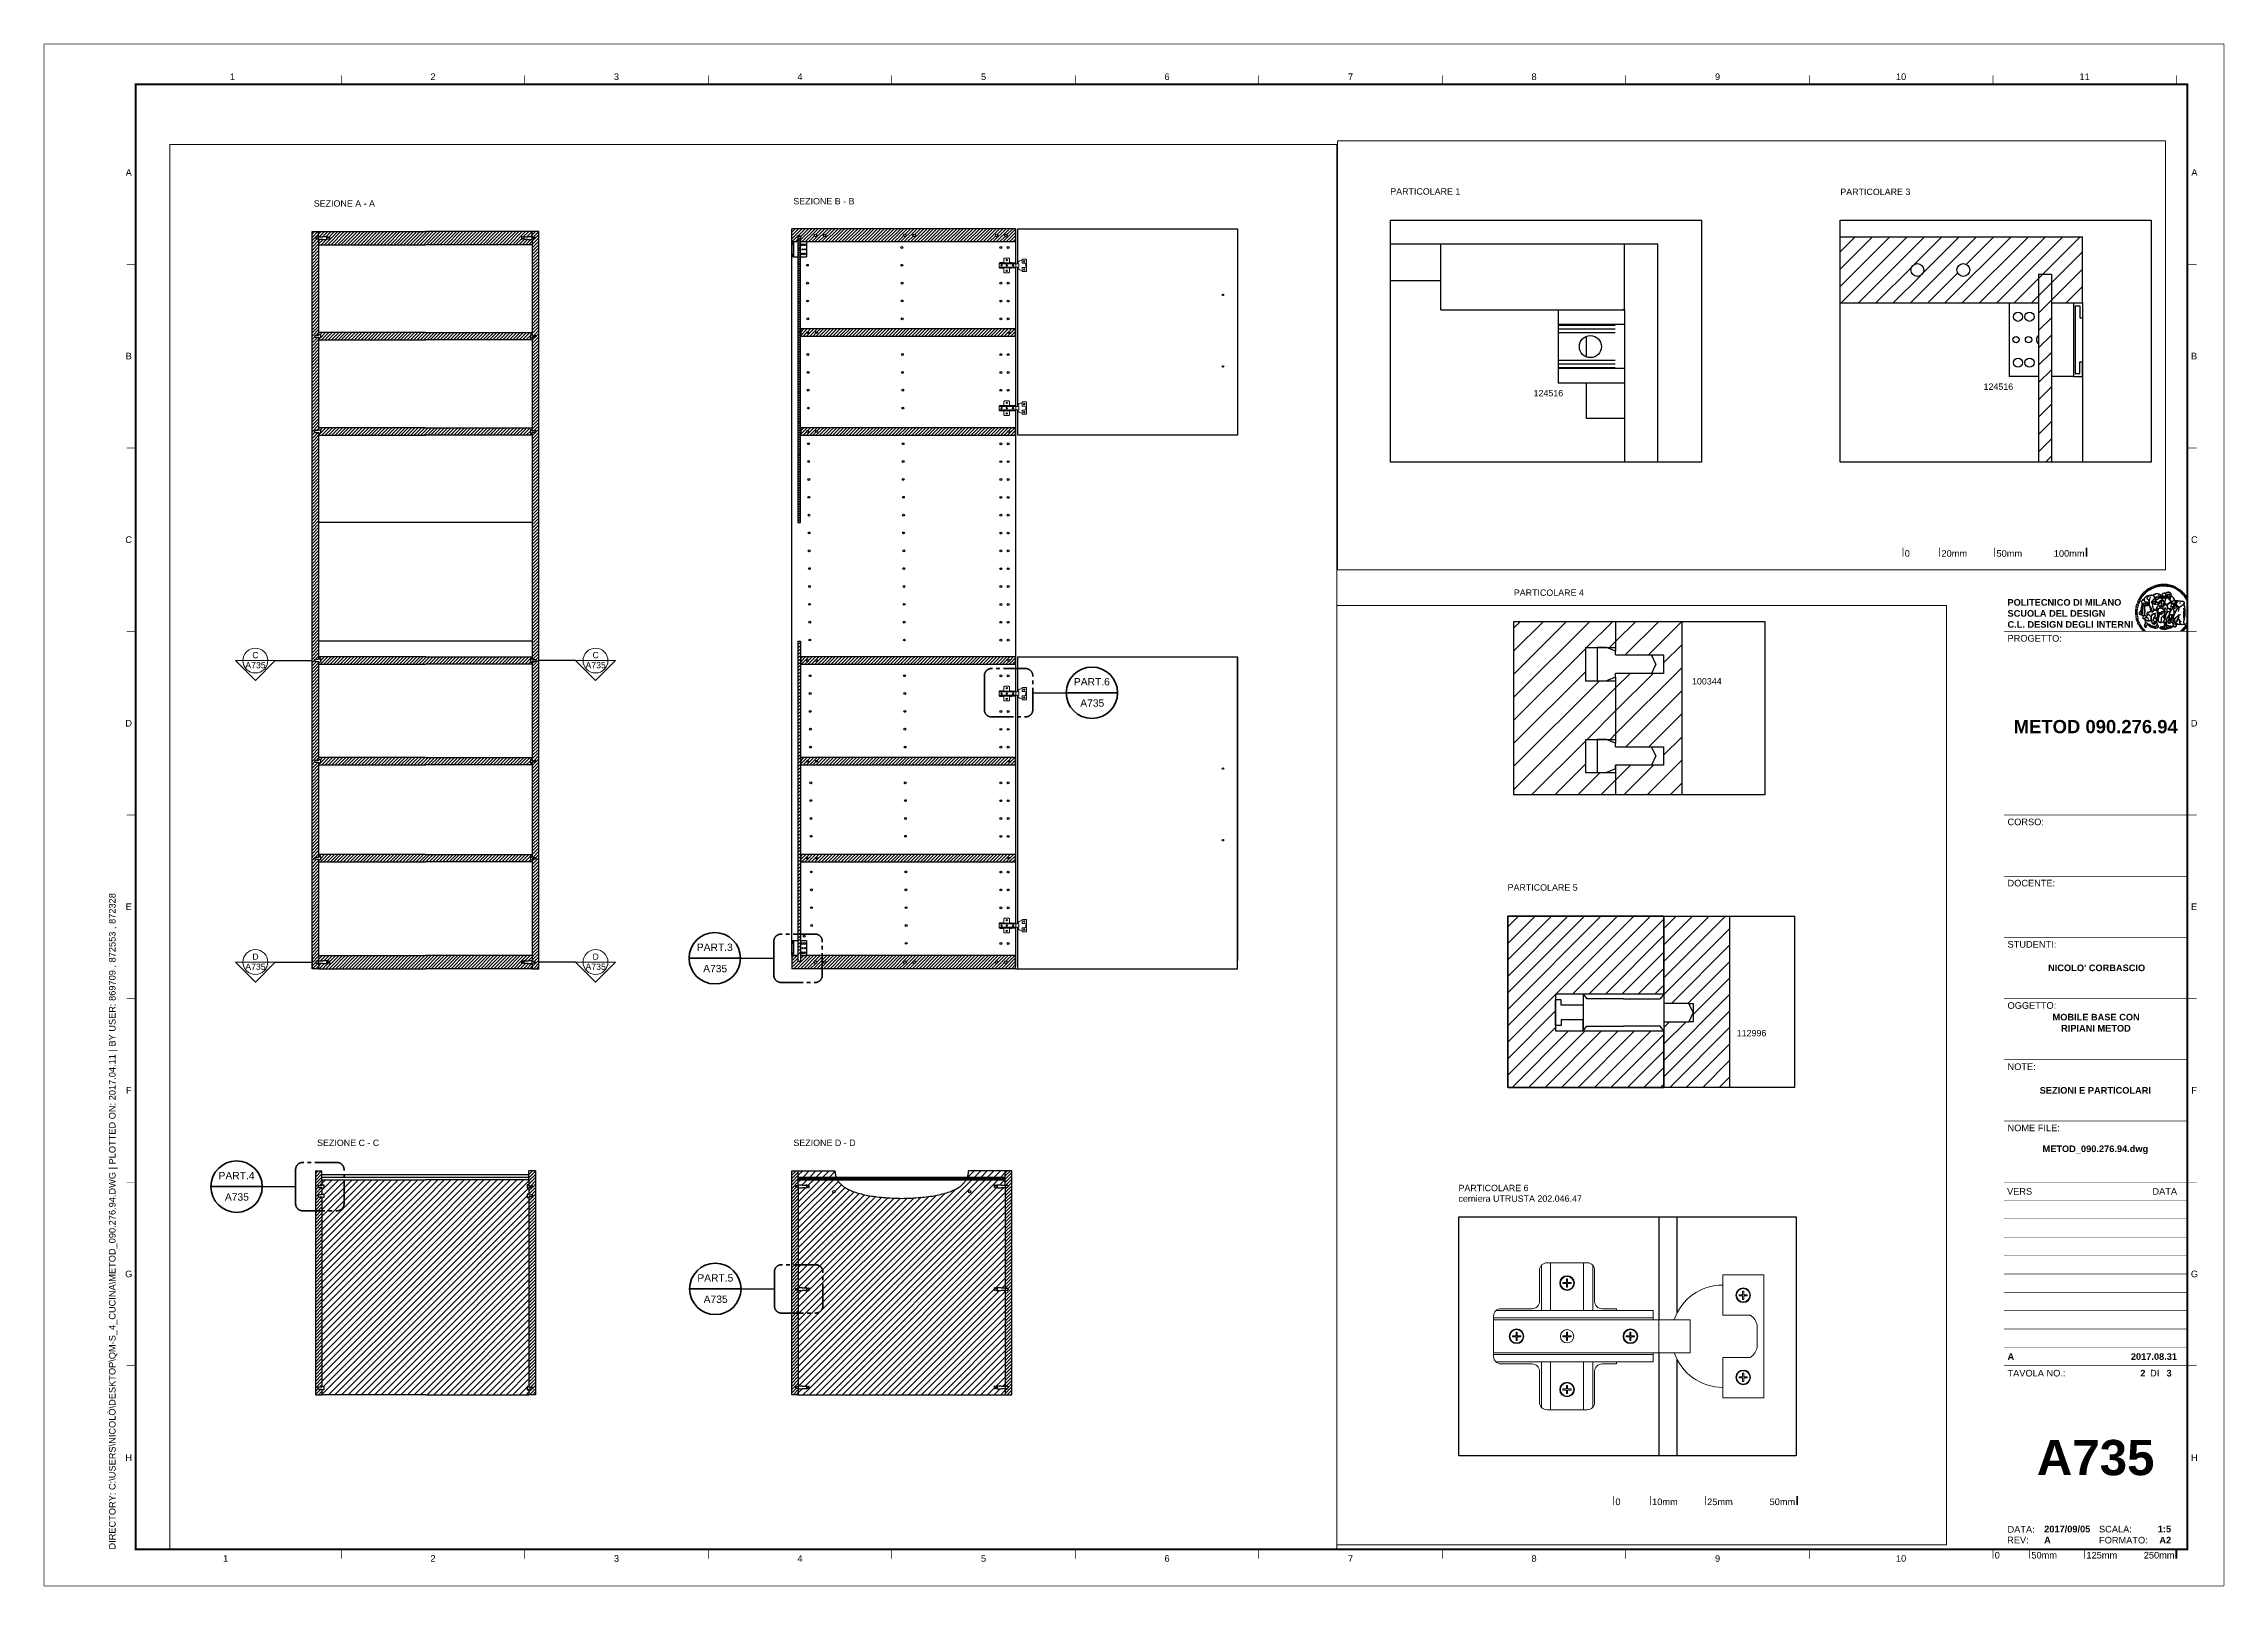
# Paper-space layout 'A735' of a CAD drawing. Header units: millimetres. Extents: x -14 to 580, y -6 to 414.
# The model-space entities are those that its viewports show. They can reach past a viewport. Long polylines and large blocks are cut down to what shows.
import ezdxf
from ezdxf.enums import TextEntityAlignment as Align

# ---------------------------------------------------------------- set-up
doc = ezdxf.new("R2010")
doc.units = ezdxf.units.MM
doc.set_wipeout_variables(frame=1)
doc.linetypes.add('CENTER2', pattern=[1.125, 0.75, -0.125, 0.125, -0.125])
for name, color, linetype, lineweight in [('A-FURN_Num_Penna__252_Num_Penna__252_Num_Penna__3_Num_Penna__252_Num_Penna__252_Num_Penna__252_Num_Penna__252_Num_Penna__252_Num_Penna__252_Num_Penna__252_Num_Penna__252_Num_Penna__252_Num_Penna__252_Num_Penna__252_Num_Penna__5', 5, 'Continuous', 18), ('A-PRSP-1', 7, 'Continuous', 40), ('A-SECT A-MCUT', 7, 'Continuous', 35), ('INFO_Num_Penna__2_Num_Penna__2_Num_Penna__2_Num_Penna__2_Num_Penna__5', 5, 'Continuous', 18), ('PDF _Geometria_Num_Penna__5', 5, 'Continuous', 18), ('PDF22_Geometry_Num_Penna__1_Num_Penna__255_Num_Penna__5_Num_Penna__5_Num_Penna__5', 5, 'Continuous', 18)]:
    doc.layers.add(name, color=color, linetype=linetype, lineweight=lineweight)
for name, color, linetype in [('G-ANNO-LOGO', 3, 'Continuous'), ('G-ANNO-TEXT', 3, 'Continuous'), ('G-ANNO-TTLB', 3, 'Continuous')]:
    doc.layers.add(name, color=color, linetype=linetype)
doc.layers.add('G-ANNO-NPLT', color=210, linetype='Continuous', plot=False)
doc.styles.add('ARIAL', font='arial.ttf')
doc.styles.add('ARIAL-BOLD', font='')
doc.styles.add('E-ARIAL', font='arial.ttf')
doc.styles.get("Standard").update_dxf_attribs({"font": 'arial.ttf'})
doc.styles.get('ARIAL-BOLD').set_extended_font_data('Arial', bold=True)
pattern_1 = [(45, (1911.982, -6718.0884), (-3.1430896, 3.1430896), [])]

psp = doc.layouts.new('A735')

# ---------------------------------------------------------------- texts
at = {"color": 3, "attachment_point": 1}
for s, insert, char_height in [('PARTICOLARE 1', (352.99, 374.41), 1.7316), ('SEZIONE A - A', (59.69, 371.14), 1.7316), ('SEZIONE B - B', (190.34, 371.76), 1.7316), ('PARTICOLARE 3', (475.61, 374.3), 1.7316), ('124516', (514.64, 321.24), 1.732), ('124516', (392.03, 319.47), 1.732), ('PARTICOLARE 4', (386.65, 265.14), 1.7316), ('100344', (435.2, 240.99), 1.732), ('PARTICOLARE 5', (384.96, 184.85), 1.7316), ('112996', (447.39, 145.17), 1.732), ('SEZIONE C - C', (60.59, 115.29), 1.7316), ('SEZIONE D - D', (190.38, 115.29), 1.7316), ('\\pt31.1697;PARTICOLARE 6\\P\\ptz;cerniera UTRUSTA 202.046.47', (371.58, 102.99), 1.7316)]:
    psp.add_mtext_dynamic_manual_height_columns(s, width=109.8928, gutter_width=12.5, heights=[0], dxfattribs=dict(at, insert=insert, char_height=char_height))
at = {"linetype": 'Continuous', "lineweight": 20}
for tag, text, height, p in [('A735', 'A', 1.7, (43.8, 245.37)), ('C', 'A301', 1.698, (43.8, 248.12)), ('A735', 'A', 1.7, (136.49, 245.37)), ('C', 'A301', 1.698, (136.49, 248.12)), ('A735', 'A', 1.7, (43.8, 163.24)), ('D', 'A301', 1.698, (43.8, 165.99)), ('A735', 'A', 1.7, (136.49, 163.24)), ('D', 'A301', 1.698, (136.49, 165.99))]:
    psp.add_attdef(tag, text=text, height=height, dxfattribs=at).set_placement(p, align=Align.TOP_CENTER)
at = {"color": 3, "style": 'ARIAL'}
for tag, p in [('PART.6', (271.69, 241.01)), ('PART.3', (168.95, 168.69)), ('PART.4', (38.64, 106.49)), ('PART.5', (169.09, 78.64))]:
    psp.add_attdef(tag, text='1', height=2, dxfattribs=at).set_placement(p, align=Align.TOP_CENTER)
for p in [(268.53, 233.2), (165.79, 160.88), (35.48, 98.68), (165.93, 70.83)]:
    psp.add_attdef('A735', p, '', height=2, dxfattribs=at)

msp = doc.modelspace()

# ---------------------------------------------------------------- blocks, each defined once
blk = doc.blocks.new('logoPolimi')
for p, q in [((-1.49, 1.84), (-1.36, 1.68)), ((-1.41, 1.91), (-1.28, 1.74)), ((-1.32, 1.97), (-1.2, 1.8)), ((-1.22, 2.03), (-1.11, 1.85)), ((-1.13, 2.09), (-1.03, 1.9)), ((-1.03, 2.14), (-0.94, 1.95)), ((-0.93, 2.18), (-0.84, 1.99)), ((-0.83, 2.22), (-0.75, 2.03)), ((-0.72, 2.26), (-0.66, 2.06)), ((-0.61, 2.29), (-0.56, 2.09)), ((-0.51, 2.32), (-0.46, 2.11)), ((-0.4, 2.34), (-0.36, 2.13)), ((-0.29, 2.35), (-0.26, 2.14)), ((-0.18, 2.36), (-0.16, 2.15)), ((-0.07, 2.37), (-0.06, 2.16)), ((0.04, 2.37), (0.04, 2.16)), ((0.15, 2.36), (0.14, 2.16)), ((0.26, 2.36), (0.24, 2.15)), ((0.37, 2.34), (0.34, 2.13)), ((0.48, 2.32), (0.44, 2.12)), ((0.59, 2.3), (0.54, 2.09)), ((0.69, 2.27), (0.63, 2.07)), ((0.8, 2.23), (0.73, 2.03)), ((0.9, 2.19), (0.82, 2)), ((1, 2.15), (0.91, 1.96)), ((1.1, 2.1), (1, 1.91)), ((1.2, 2.04), (1.09, 1.86)), ((1.29, 1.99), (1.18, 1.81)), ((1.38, 1.92), (1.26, 1.75)), ((1.47, 1.86), (1.34, 1.69)), ((-2.37, 0.12), (-2.16, 0.11)), ((-2.37, 0.01), (-2.16, 0.01)), ((-2.36, 0.23), (-2.15, 0.21)), ((-2.35, 0.34), (-2.14, 0.31)), ((-2.33, 0.45), (-2.12, 0.41)), ((-2.3, 0.55), (-2.1, 0.51)), ((-2.28, 0.66), (-2.07, 0.6)), ((-2.24, 0.77), (-2.04, 0.7)), ((-2.2, 0.87), (-2.01, 0.79)), ((-2.16, 0.97), (-1.97, 0.89)), ((-2.11, 1.07), (-1.93, 0.98)), ((-2.06, 1.17), (-1.88, 1.07)), ((-2.01, 1.26), (-1.83, 1.15)), ((-1.94, 1.36), (-1.77, 1.24)), ((-1.88, 1.45), (-1.71, 1.32)), ((-1.84, 0.03), (-1.82, 0.35)), ((-1.81, 1.53), (-1.65, 1.4)), ((-1.74, 1.61), (-1.58, 1.47)), ((-1.73, 0.59), (-1.73, 0.59)), ((-1.73, 0.59), (-1.73, 0.59)), ((-1.66, 1.69), (-1.51, 1.54)), ((-1.65, 0.57), (-1.65, 0.57)), ((-1.59, 1.12), (-1.59, 1.12)), ((-1.58, 1.77), (-1.44, 1.61)), ((-1.51, 0.55), (-1.51, 0.55)), ((-1.51, 0.55), (-1.51, 0.55)), ((-1.31, 0.79), (-1.21, 0.75)), ((-1.21, 0.75), (-1.31, 0.79)), ((-1.21, 0.75), (-1.31, 0.79)), ((-1.21, 0.75), (-1.21, 0.75)), ((-1.21, 0.75), (-1.21, 0.75)), ((-1.19, 0.76), (-1.19, 0.76)), ((-1.19, 0.76), (-1.19, 0.76)), ((-1.17, 0.99), (-1.18, 0.99)), ((-1.18, 0.99), (-1.17, 0.99)), ((-1.16, 0.57), (-1.16, 0.57)), ((-1.16, 0.57), (-1.16, 0.57)), ((-1.1, 0.01), (-0.99, 0.06)), ((-0.99, 0.06), (-1.1, 0.01)), ((-0.99, 0.06), (-1.1, 0.01)), ((-0.99, 0.06), (-0.99, 0.06)), ((-0.99, 0.06), (-0.99, 0.06)), ((-0.97, 0.79), (-0.98, 0.79)), ((-0.89, 0.84), (-0.97, 0.79)), ((-0.97, 0.79), (-0.89, 0.84)), ((-0.96, 1.41), (-0.96, 1.41)), ((-0.96, 1.41), (-0.96, 1.41)), ((-0.89, 0.84), (-0.82, 0.87)), ((-0.82, 0.87), (-0.89, 0.84)), ((-0.89, 0.84), (-0.82, 0.87)), ((-0.88, 0.83), (-0.89, 0.84)), ((-0.85, 1.39), (-0.85, 1.39)), ((-0.85, 1.39), (-0.85, 1.39)), ((-0.84, 0.14), (-0.84, 0.14)), ((-0.77, 1.08), (-0.78, 1.08)), ((-0.78, 1.08), (-0.77, 1.08)), ((-0.61, 1.12), (-0.77, 1.08)), ((-0.77, 1.08), (-0.61, 1.12)), ((-0.77, 1.08), (-0.61, 1.12)), ((-0.75, 1.3), (-0.76, 1.29)), ((-0.76, 1.29), (-0.75, 1.3)), ((-0.65, 0.99), (-0.7, 0.96)), ((-0.69, 0.18), (-0.68, 0.18)), ((-0.66, 0.93), (-0.66, 0.93)), ((-0.66, 0.93), (-0.64, 0.93)), ((-0.66, 0.93), (-0.66, 0.93)), ((-0.66, 0.93), (-0.66, 0.93)), ((-0.63, 1.01), (-0.63, 1.01)), ((-0.63, 1.01), (-0.62, 1.01)), ((-0.63, 0.66), (-0.63, 0.66)), ((-0.6, 1.12), (-0.61, 1.12)), ((-0.61, 1.12), (-0.6, 1.12)), ((-0.61, 1.12), (-0.6, 1.12)), ((-0.61, 0.86), (-0.57, 0.85)), ((-0.57, 0.85), (-0.61, 0.86)), ((-0.61, 0.86), (-0.57, 0.85)), ((-0.53, 1.08), (-0.6, 1.12)), ((-0.6, 1.12), (-0.6, 1.11)), ((-0.6, 1.12), (-0.53, 1.08)), ((-0.57, 0.8), (-0.59, 0.8)), ((-0.57, 0.85), (-0.53, 0.84)), ((-0.57, 0.85), (-0.57, 0.85)), ((-0.57, 0.85), (-0.57, 0.85)), ((-0.57, 0.85), (-0.53, 0.84)), ((-0.56, 0.29), (-0.49, 0.48)), ((-0.56, 0.14), (-0.56, 0.29)), ((-0.5, 0.11), (-0.56, 0.14)), ((-0.53, 0.84), (-0.51, 0.84)), ((-0.53, 0.84), (-0.51, 0.84)), ((-0.53, 0.84), (-0.53, 0.84)), ((-0.51, 0.11), (-0.51, 0.11)), ((-0.51, 0.11), (-0.51, 0.11)), ((-0.34, 0.33), (-0.5, 0.11)), ((-0.49, 0.48), (-0.41, 0.55)), ((-0.42, 0.8), (-0.47, 0.79)), ((-0.42, 0.8), (-0.47, 0.79)), ((-0.47, 0.79), (-0.45, 0.76)), ((-0.47, 0.79), (-0.45, 0.76)), ((-0.45, 1.14), (-0.42, 1.11)), ((-0.42, 1.26), (-0.36, 1.22)), ((-0.41, 0.55), (-0.34, 0.49)), ((-0.4, 1.37), (-0.38, 1.38)), ((-0.39, 1.37), (-0.4, 1.37)), ((-0.35, 1.33), (-0.4, 1.37)), ((-0.39, 1.24), (-0.4, 1.23)), ((-0.38, 1.14), (-0.38, 1.14)), ((-0.34, 0.49), (-0.09, 0.48)), ((-0.16, 0.32), (-0.34, 0.33)), ((-0.14, 0.32), (-0.31, 0.34)), ((-0.28, 1.3), (-0.29, 1.3)), ((-0.28, 1.3), (-0.28, 1.3)), ((-0.16, 1.24), (-0.16, 1.25)), ((-0.16, 1.25), (-0.16, 1.25)), ((-0.16, 0.49), (-0.14, 0.64)), ((-0.06, 0.27), (-0.16, 0.32)), ((-0.1, 0.88), (-0.09, 0.87)), ((-0.08, 1.37), (-0.08, 1.38)), ((-0.08, 1.23), (-0.05, 1.21)), ((-0.05, 1.21), (-0.08, 1.23)), ((-0.08, 1.23), (-0.05, 1.21)), ((-0.03, 0.26), (-0.06, 0.27)), ((-0.05, 1.21), (-0.04, 1.21)), ((-0.04, 1.21), (-0.05, 1.21)), ((-0.04, 1.21), (-0.04, 1.21)), ((-0.04, 1.21), (-0.04, 1.21)), ((-0.04, 0.48), (-0.03, 0.26)), ((0.03, 1.15), (0.03, 1.15)), ((0.03, 0.66), (0.03, 0.67)), ((0.07, 0.58), (0.07, 0.57)), ((0.1, 1.18), (0.1, 1.18)), ((0.1, 0.84), (0.1, 0.84)), ((0.13, 1.32), (0.17, 1.19)), ((0.14, 0.71), (0.34, 0.65)), ((0.31, 0.56), (0.17, 0.63)), ((0.27, 1.61), (0.27, 1.61)), ((0.27, 1.61), (0.27, 1.61)), ((0.27, 1.61), (0.27, 1.61)), ((0.29, 1.29), (0.29, 1.29)), ((0.29, 1.29), (0.29, 1.29)), ((0.29, 1.29), (0.29, 1.29)), ((0.29, 1.29), (0.29, 1.29)), ((0.33, 0.49), (0.34, 0.49)), ((0.33, 0.03), (0.35, 0.03)), ((0.33, 0.03), (0.35, 0.03)), ((0.34, 0.65), (0.34, 0.64)), ((0.35, 0.03), (0.57, 0.06)), ((0.35, 0.03), (0.57, 0.06)), ((0.35, 0.03), (0.35, 0.03)), ((0.35, 0.03), (0.35, 0.03)), ((0.38, 1.36), (0.37, 1.35)), ((0.38, 0.34), (0.37, 0.34)), ((0.38, 0.34), (0.38, 0.34)), ((0.43, 0.67), (0.39, 0.64)), ((0.49, 1.05), (0.51, 1.13)), ((0.51, 1.13), (0.49, 1.05)), ((0.49, 1.05), (0.51, 1.13)), ((0.51, 1.31), (0.5, 1.29)), ((0.51, 1.13), (0.52, 1.23)), ((0.52, 1.23), (0.51, 1.23)), ((0.51, 1.23), (0.52, 1.23)), ((0.52, 1.23), (0.51, 1.13)), ((0.51, 1.13), (0.52, 1.23)), ((0.52, 1.24), (0.6, 1.37)), ((0.52, 1.23), (0.6, 1.36)), ((0.6, 1.36), (0.52, 1.23)), ((0.52, 1.23), (0.52, 1.23)), ((0.52, 1.23), (0.52, 1.24)), ((0.52, 1.23), (0.52, 1.23)), ((0.55, 1.07), (0.53, 1.06)), ((0.53, 1.04), (0.53, 1.06)), ((0.53, 1.05), (0.53, 1.04)), ((0.54, 0.3), (0.63, 0.32)), ((0.54, -0.08), (0.61, 0.06)), ((0.61, 0.06), (0.54, -0.08)), ((0.54, -0.08), (0.61, 0.06)), ((0.56, 0.19), (0.59, 0.21)), ((0.57, 1.07), (0.57, 1.07)), ((0.57, 1.07), (0.57, 1.07)), ((0.57, 1.07), (0.57, 1.07)), ((0.57, 1.07), (0.57, 1.07)), ((0.57, 1.07), (0.57, 1.07)), ((0.57, 1.07), (0.57, 1.07)), ((0.57, 1.07), (0.57, 1.07)), ((0.58, 0.3), (0.59, 0.29)), ((0.59, 0.78), (0.59, 0.79)), ((0.59, 0.79), (0.59, 0.79)), ((0.59, 0.79), (0.59, 0.79)), ((0.59, 0.79), (0.59, 0.78)), ((0.61, 0.06), (0.6, 0.07)), ((0.6, 0.07), (0.61, 0.06)), ((0.61, 0.06), (0.61, 0.07)), ((0.62, 0.21), (0.65, 0.22)), ((0.64, 1.37), (0.65, 1.37)), ((0.69, 0.86), (0.68, 0.86)), ((0.68, 0.86), (0.69, 0.86)), ((0.68, 0.76), (0.68, 0.76)), ((0.76, 0.26), (0.76, 0.26)), ((0.82, 0.35), (0.84, 0.36)), ((0.82, 0.35), (0.82, 0.35)), ((0.84, 0.36), (0.84, 0.37)), ((0.85, 0.34), (1.05, 0.35)), ((0.93, 1.05), (0.93, 1.05)), ((0.93, 1.05), (0.93, 1.05)), ((0.93, 1.05), (0.93, 1.04)), ((0.93, 1.05), (0.93, 1.05)), ((0.97, 0.66), (0.96, 0.66)), ((1.01, 0.97), (0.98, 0.96)), ((1.17, 0.96), (1.17, 0.95)), ((1.17, 0.95), (1.17, 0.95)), ((1.34, 0.37), (1.26, 0.04)), ((1.27, 0.37), (1.27, 0.38)), ((1.28, 0.95), (1.28, 0.95)), ((1.37, 0.73), (1.46, 0.81)), ((1.41, 0.4), (1.41, 0.41)), ((1.56, 1.79), (1.42, 1.63)), ((1.64, 1.71), (1.49, 1.56)), ((1.49, 0.9), (1.57, 0.92)), ((1.72, 1.63), (1.56, 1.49)), ((1.67, 0.6), (1.57, 0.53)), ((1.79, 1.55), (1.63, 1.41)), ((1.86, 1.47), (1.7, 1.34)), ((1.93, 1.38), (1.76, 1.26)), ((1.99, 1.29), (1.81, 1.17)), ((2.05, 1.19), (1.87, 1.09)), ((2.1, 1.1), (1.92, 1)), ((2.15, 1), (1.96, 0.91)), ((2.19, 0.9), (2, 0.82)), ((2.23, 0.79), (2.04, 0.72)), ((2.27, 0.69), (2.07, 0.63)), ((2.3, 0.58), (2.09, 0.53)), ((2.32, 0.47), (2.12, 0.43)), ((2.34, 0.37), (2.13, 0.33)), ((2.36, 0.26), (2.15, 0.23)), ((2.37, 0.15), (2.16, 0.13)), ((2.37, 0.04), (2.16, 0.03)), ((-2.37, -0.1), (-2.16, -0.09)), ((-2.36, -0.21), (-2.15, -0.19)), ((-2.35, -0.32), (-2.14, -0.29)), ((-2.33, -0.43), (-2.12, -0.39)), ((-2.31, -0.54), (-2.1, -0.49)), ((-2.28, -0.65), (-2.08, -0.59)), ((-2.25, -0.75), (-2.05, -0.69)), ((-2.21, -0.86), (-2.02, -0.78)), ((-2.17, -0.96), (-1.98, -0.87)), ((-2.12, -1.06), (-1.93, -0.96)), ((-2.07, -1.16), (-1.89, -1.05)), ((-2.04, -0.15), (-1.97, -0.2)), ((-2.01, -1.25), (-1.84, -1.14)), ((-1.95, -1.34), (-1.78, -1.22)), ((-1.89, -1.43), (-1.72, -1.31)), ((-1.82, -1.52), (-1.66, -1.38)), ((-1.75, -1.6), (-1.59, -1.46)), ((-1.67, -1.68), (-1.52, -1.53)), ((-1.58, -0.12), (-1.6, -0.18)), ((-1.6, -0.18), (-1.58, -0.28)), ((-1.57, -0.54), (-1.59, -0.54)), ((-1.59, -0.54), (-1.59, -0.54)), ((-1.59, -1.76), (-1.45, -1.6)), ((-1.56, -0.32), (-1.56, -0.31)), ((-1.56, -0.31), (-1.56, -0.31)), ((-1.53, -0.65), (-1.53, -0.65)), ((-1.53, -0.65), (-1.53, -0.65)), ((-1.51, -1.83), (-1.37, -1.67)), ((-1.48, -0.86), (-1.48, -0.85)), ((-1.42, -0.37), (-1.42, -0.37)), ((-1.42, -1.9), (-1.29, -1.73)), ((-1.38, -0.46), (-1.38, -0.46)), ((-1.33, -1.96), (-1.21, -1.79)), ((-1.31, -0.24), (-1.31, -0.23)), ((-1.31, -0.23), (-1.31, -0.24)), ((-1.23, -0.19), (-1.23, -0.19)), ((-1.23, -0.19), (-1.23, -0.19)), ((-1.23, -0.19), (-1.23, -0.19)), ((-1.23, -0.19), (-1.23, -0.19)), ((-1.01, -0.39), (-1.02, -0.39)), ((-1.02, -0.39), (-1.01, -0.39)), ((-1.02, -0.7), (-1.02, -0.7)), ((-1.02, -0.7), (-1.02, -0.7)), ((-1.02, -0.7), (-1.02, -0.7)), ((-0.79, -0.51), (-0.83, -0.58)), ((-0.83, -0.58), (-0.79, -0.51)), ((-0.83, -0.58), (-0.79, -0.51)), ((-0.78, -1.05), (-0.83, -0.94)), ((-0.83, -0.94), (-0.78, -1.05)), ((-0.83, -0.94), (-0.83, -0.94)), ((-0.83, -0.94), (-0.78, -1.05)), ((-0.82, -1.23), (-0.82, -1.23)), ((-0.82, -1.23), (-0.77, -1.23)), ((-0.77, -1.23), (-0.82, -1.23)), ((-0.82, -1.23), (-0.82, -1.23)), ((-0.77, -1.23), (-0.82, -1.23)), ((-0.75, -0.96), (-0.8, -0.89)), ((-0.8, -0.89), (-0.79, -0.92)), ((-0.79, -0.92), (-0.8, -0.89)), ((-0.8, -0.89), (-0.75, -0.96)), ((-0.79, -0.92), (-0.8, -0.89)), ((-0.8, -0.89), (-0.8, -0.89)), ((-0.8, -0.89), (-0.75, -0.96)), ((-0.79, -0.92), (-0.78, -0.95)), ((-0.78, -0.95), (-0.79, -0.92)), ((-0.78, -0.95), (-0.79, -0.92)), ((-0.77, -0.49), (-0.78, -0.48)), ((-0.78, -0.48), (-0.77, -0.49)), ((-0.78, -0.95), (-0.76, -1)), ((-0.76, -1), (-0.78, -0.95)), ((-0.76, -1), (-0.78, -0.95)), ((-0.71, -0.89), (-0.75, -0.87)), ((-0.75, -0.87), (-0.71, -0.89)), ((-0.75, -0.87), (-0.71, -0.89)), ((-0.72, -1.01), (-0.75, -0.96)), ((-0.75, -0.96), (-0.72, -1.01)), ((-0.75, -0.96), (-0.72, -1.01)), ((-0.64, -0.93), (-0.71, -0.89)), ((-0.71, -0.89), (-0.64, -0.93)), ((-0.71, -0.89), (-0.64, -0.93)), ((-0.66, -0.53), (-0.66, -0.53)), ((-0.66, -0.53), (-0.66, -0.53)), ((-0.66, -0.53), (-0.66, -0.53)), ((-0.39, -0.81), (-0.51, -0.69)), ((-0.51, -1.04), (-0.5, -1.04)), ((-0.48, -0.42), (-0.48, -0.42)), ((-0.48, -0.42), (-0.48, -0.42)), ((-0.48, -0.42), (-0.48, -0.42)), ((-0.41, -0.51), (-0.41, -0.51)), ((-0.38, -0.05), (-0.39, -0.12)), ((-0.39, -0.12), (-0.37, -0.1)), ((-0.35, -0.14), (-0.37, -0.08)), ((-0.37, -0.09), (-0.37, -0.09)), ((-0.33, -0.12), (-0.35, -0.14)), ((-0.32, -0.14), (-0.35, -0.14)), ((-0.35, -0.18), (-0.34, -0.22)), ((-0.34, -0.08), (-0.29, -0.16)), ((-0.34, -0.22), (-0.34, -0.22)), ((-0.27, -0.17), (-0.32, -0.14)), ((-0.25, -0.91), (-0.26, -0.9)), ((-0.26, -1.29), (0.1, -1.2)), ((0.1, -1.2), (-0.26, -1.29)), ((0.08, -1.4), (-0.26, -1.29)), ((-0.26, -1.29), (0.08, -1.4)), ((-0.26, -1.38), (-0.26, -1.29)), ((-0.26, -1.29), (-0.26, -1.29)), ((-0.26, -1.29), (-0.26, -1.38)), ((-0.26, -1.29), (0.08, -1.4)), ((-0.26, -1.29), (-0.26, -1.29)), ((0.08, -1.49), (-0.26, -1.38)), ((-0.26, -1.38), (0.09, -1.49)), ((-0.14, -0.15), (-0.16, -0.13)), ((-0.11, -0.04), (-0.12, -0.05)), ((-0.04, -0.41), (-0.01, -0.44)), ((-0.01, -0.44), (-0.04, -0.41)), ((-0.04, -0.41), (-0.01, -0.44)), ((0.07, -0.84), (0.07, -0.84)), ((0.07, -0.84), (0.07, -0.84)), ((0.1, -1.2), (0.08, -1.32)), ((0.08, -1.32), (0.13, -1.2)), ((0.08, -1.4), (0.72, -1.22)), ((0.72, -1.22), (0.08, -1.4)), ((0.08, -1.4), (0.72, -1.22)), ((0.72, -1.31), (0.08, -1.49)), ((0.08, -1.44), (0.08, -1.4)), ((0.08, -1.4), (0.08, -1.44)), ((0.08, -1.4), (0.08, -1.49)), ((0.08, -1.49), (0.08, -1.44)), ((0.08, -1.44), (0.08, -1.44)), ((0.08, -1.44), (0.08, -1.45)), ((0.08, -1.45), (0.08, -1.46)), ((0.08, -1.46), (0.08, -1.49)), ((0.1, -1.01), (0.09, -0.86)), ((0.1, -1.01), (0.09, -0.86)), ((0.09, -1.49), (0.72, -1.31)), ((0.1, -1.2), (0.12, -1.04)), ((0.12, -1.04), (0.1, -1.2)), ((0.13, -1.2), (0.1, -1.2)), ((0.1, -1.2), (0.13, -1.2)), ((0.13, -1.2), (0.1, -1.2)), ((0.1, -1.2), (0.1, -1.2)), ((0.11, -0.44), (0.11, -0.44)), ((0.11, -0.44), (0.11, -0.44)), ((0.12, -0.21), (0.12, -0.21)), ((0.12, -0.21), (0.12, -0.21)), ((0.12, -0.21), (0.12, -0.21)), ((0.12, -0.21), (0.12, -0.21)), ((0.12, -0.21), (0.12, -0.21)), ((0.12, -0.21), (0.12, -0.21)), ((0.12, -0.21), (0.12, -0.21)), ((0.12, -0.21), (0.12, -0.21)), ((0.12, -0.21), (0.12, -0.21)), ((0.12, -0.21), (0.12, -0.21)), ((0.12, -0.21), (0.12, -0.21)), ((0.12, -0.21), (0.12, -0.21)), ((0.12, -0.21), (0.12, -0.21)), ((0.12, -0.56), (0.14, -0.53)), ((0.14, -0.53), (0.12, -0.56)), ((0.12, -0.56), (0.14, -0.53)), ((0.12, -1.04), (0.12, -1.04)), ((0.12, -1.04), (0.12, -1.04)), ((0.12, -1.04), (0.12, -1.04)), ((0.21, -0.99), (0.13, -1.2)), ((0.13, -1.2), (0.21, -0.99)), ((0.36, -1.14), (0.13, -1.2)), ((0.13, -1.2), (0.26, -1.17)), ((0.14, -0.53), (0.16, -0.49)), ((0.16, -0.49), (0.14, -0.53)), ((0.14, -0.53), (0.16, -0.49)), ((0.16, -0.49), (0.16, -0.49)), ((0.16, -0.49), (0.16, -0.49)), ((0.28, -1.19), (0.21, -0.99)), ((0.21, -0.99), (0.31, -1.27)), ((0.24, -0.17), (0.24, -0.16)), ((0.24, -0.16), (0.24, -0.17)), ((0.25, -0.84), (0.25, -0.88)), ((0.25, -0.88), (0.25, -0.84)), ((0.25, -0.88), (0.25, -0.84)), ((0.25, -0.88), (0.29, -1.17)), ((0.26, -0.88), (0.25, -0.88)), ((0.31, -1.27), (0.25, -0.88)), ((0.26, -1.17), (0.28, -1.16)), ((0.28, -1.16), (0.36, -1.14)), ((0.29, -1.17), (0.28, -1.19)), ((0.36, -1.14), (0.72, -1.22)), ((0.72, -1.22), (0.36, -1.14)), ((0.49, -0.31), (0.49, -0.31)), ((0.49, -0.31), (0.49, -0.31)), ((0.5, -0.27), (0.5, -0.27)), ((0.51, -0.27), (0.51, -0.27)), ((0.72, -0.81), (0.75, -0.89)), ((0.72, -1.22), (0.72, -1.31)), ((0.72, -1.31), (0.72, -1.22)), ((0.74, -0.23), (0.74, -0.23)), ((0.74, -0.23), (0.75, -0.24)), ((0.75, -0.23), (0.75, -0.23)), ((0.86, -0.25), (0.82, -0.34)), ((0.87, -0.22), (0.86, -0.23)), ((0.87, -0.22), (0.86, -0.25)), ((0.96, -0.58), (0.96, -0.57)), ((1.05, -1.05), (1.04, -1.05)), ((1.28, -2), (1.17, -1.82)), ((1.37, -1.93), (1.25, -1.76)), ((1.31, -0.27), (1.3, -0.26)), ((1.3, -0.26), (1.3, -0.26)), ((1.3, -0.26), (1.3, -0.26)), ((1.3, -0.26), (1.31, -0.27)), ((1.3, -0.26), (1.3, -0.26)), ((1.46, -1.87), (1.33, -1.7)), ((1.54, -1.8), (1.41, -1.64)), ((1.63, -1.72), (1.48, -1.57)), ((1.71, -1.65), (1.55, -1.5)), ((1.78, -1.57), (1.62, -1.43)), ((1.85, -1.48), (1.69, -1.35)), ((1.92, -1.39), (1.75, -1.27)), ((1.98, -1.3), (1.81, -1.19)), ((2.04, -1.21), (1.86, -1.1)), ((2.09, -1.11), (1.91, -1.01)), ((2.14, -1.01), (1.95, -0.92)), ((2.19, -0.91), (1.99, -0.83)), ((2.23, -0.81), (2.03, -0.74)), ((2.26, -0.7), (2.06, -0.64)), ((2.29, -0.6), (2.09, -0.55)), ((2.32, -0.49), (2.11, -0.45)), ((2.34, -0.38), (2.13, -0.35)), ((2.35, -0.27), (2.15, -0.25)), ((2.37, -0.08), (2.16, -0.07)), ((2.36, -0.16), (2.16, -0.15)), ((-1.24, -2.02), (-1.13, -1.84)), ((-1.14, -2.08), (-1.04, -1.89)), ((-1.04, -2.13), (-0.95, -1.94)), ((-0.94, -2.18), (-0.86, -1.98)), ((-0.84, -2.22), (-0.77, -2.02)), ((-0.74, -2.25), (-0.67, -2.05)), ((-0.63, -2.29), (-0.57, -2.08)), ((-0.52, -2.31), (-0.48, -2.11)), ((-0.42, -2.33), (-0.38, -2.13)), ((-0.31, -2.35), (-0.28, -2.14)), ((-0.2, -2.36), (-0.18, -2.15)), ((-0.09, -2.37), (-0.08, -2.16)), ((0.03, -2.37), (0.02, -2.16)), ((0.14, -2.37), (0.12, -2.16)), ((0.25, -2.36), (0.22, -2.15)), ((0.35, -2.34), (0.32, -2.14)), ((0.46, -2.32), (0.42, -2.12)), ((0.57, -2.3), (0.52, -2.1)), ((0.68, -2.27), (0.62, -2.07)), ((0.78, -2.24), (0.71, -2.04)), ((0.89, -2.2), (0.81, -2)), ((0.99, -2.15), (0.9, -1.96)), ((1.09, -2.11), (0.99, -1.92)), ((1.19, -2.05), (1.08, -1.87))]:
    blk.add_line(p, q)
for points in [[(-1.9, 0.12), (-1.94, 0.02), (-2.05, -0.09), (-2.05, -0.09)], [(-1.86, 0.38), (-1.86, 0.38), (-1.87, 0.19), (-1.9, 0.12)], [(-1.76, 0.6), (-1.76, 0.6), (-1.84, 0.57), (-1.86, 0.38)], [(-1.86, -0.04), (-1.84, 0.02), (-1.84, 0.03), (-1.84, 0.03)], [(-1.82, 0.78), (-1.83, 0.8), (-1.85, 0.86), (-1.83, 0.88)], [(-1.82, 0.78), (-1.83, 0.8), (-1.85, 0.86), (-1.83, 0.88)], [(-1.83, 0.88), (-1.81, 0.9), (-1.76, 0.96), (-1.76, 0.96)], [(-1.83, 0.88), (-1.81, 0.9), (-1.76, 0.96), (-1.76, 0.96)], [(-1.76, 0.6), (-1.83, 0.7), (-1.78, 0.74), (-1.78, 0.74)], [(-1.78, 0.74), (-1.79, 0.74), (-1.83, 0.7), (-1.76, 0.6)], [(-1.78, 0.74), (-1.8, 0.76), (-1.81, 0.78), (-1.82, 0.78)], [(-1.78, 0.74), (-1.8, 0.76), (-1.81, 0.78), (-1.82, 0.78)], [(-1.82, 0.35), (-1.81, 0.5), (-1.73, 0.59), (-1.73, 0.59)], [(-1.82, -0.19), (-1.73, -0.07), (-1.75, 0.14), (-1.75, 0.3)], [(-1.75, 0.33), (-1.75, 0.17), (-1.73, -0.05), (-1.8, -0.17)], [(-1.78, 0.74), (-1.75, 0.72), (-1.72, 0.69), (-1.68, 0.7)], [(-1.68, 0.7), (-1.72, 0.69), (-1.75, 0.72), (-1.78, 0.74)], [(-1.68, 0.7), (-1.72, 0.69), (-1.75, 0.72), (-1.78, 0.74)], [(-1.78, 0.74), (-1.78, 0.74), (-1.78, 0.74), (-1.78, 0.74)], [(-1.76, 0.96), (-1.68, 1.1), (-1.59, 1.12), (-1.59, 1.12)], [(-1.76, 0.96), (-1.68, 1.1), (-1.6, 1.12), (-1.6, 1.12)], [(-1.73, 0.59), (-1.74, 0.59), (-1.75, 0.6), (-1.76, 0.6)], [(-1.73, 0.59), (-1.74, 0.59), (-1.75, 0.6), (-1.76, 0.6)], [(-1.75, 0.3), (-1.76, 0.47), (-1.65, 0.57), (-1.65, 0.57)], [(-1.65, 0.57), (-1.65, 0.57), (-1.76, 0.5), (-1.75, 0.33)], [(-1.65, 0.57), (-1.68, 0.58), (-1.7, 0.58), (-1.73, 0.59)], [(-1.65, 0.57), (-1.68, 0.58), (-1.7, 0.58), (-1.73, 0.59)], [(-1.5, 0.71), (-1.53, 0.74), (-1.61, 0.71), (-1.68, 0.7)], [(-1.68, 0.7), (-1.61, 0.71), (-1.53, 0.73), (-1.5, 0.71)], [(-1.5, 0.71), (-1.53, 0.73), (-1.61, 0.71), (-1.68, 0.7)], [(-1.51, 0.55), (-1.56, 0.56), (-1.61, 0.56), (-1.65, 0.57)], [(-1.65, 0.57), (-1.61, 0.56), (-1.56, 0.56), (-1.51, 0.55)], [(-1.51, 0.55), (-1.56, 0.56), (-1.61, 0.56), (-1.65, 0.57)], [(-1.59, 1.12), (-1.6, 1.06), (-1.61, 0.99), (-1.61, 0.97)], [(-1.61, 0.97), (-1.61, 0.99), (-1.6, 1.06), (-1.59, 1.12)], [(-1.61, 0.97), (-1.61, 0.99), (-1.6, 1.06), (-1.59, 1.12)], [(-1.61, 0.97), (-1.61, 0.95), (-1.56, 0.88), (-1.54, 0.87)], [(-1.54, 0.87), (-1.56, 0.88), (-1.61, 0.95), (-1.61, 0.97)], [(-1.54, 0.87), (-1.56, 0.88), (-1.61, 0.96), (-1.61, 0.97)], [(-1.59, 1.12), (-1.59, 1.13), (-1.59, 1.15), (-1.58, 1.16)], [(-1.59, 1.12), (-1.59, 1.13), (-1.59, 1.15), (-1.58, 1.16)], [(-1.58, 1.16), (-1.57, 1.21), (-1.52, 1.23), (-1.49, 1.25)], [(-1.58, 1.16), (-1.57, 1.21), (-1.52, 1.23), (-1.49, 1.25)], [(-1.58, 0.36), (-1.58, 0.48), (-1.51, 0.55), (-1.51, 0.55)], [(-1.51, 0.55), (-1.51, 0.55), (-1.58, 0.48), (-1.58, 0.36)], [(-1.51, 0.55), (-1.51, 0.55), (-1.58, 0.48), (-1.58, 0.36)], [(-1.55, 0.04), (-1.55, 0.08), (-1.58, 0.25), (-1.58, 0.36)], [(-1.58, 0.36), (-1.58, 0.25), (-1.55, 0.08), (-1.55, 0.04)], [(-1.58, 0.36), (-1.58, 0.25), (-1.55, 0.08), (-1.55, 0.04)], [(-1.58, -0.12), (-1.57, -0.06), (-1.55, 0.02), (-1.55, 0.04)], [(-1.55, 0.04), (-1.55, 0.02), (-1.57, -0.06), (-1.58, -0.12)], [(-1.55, 0.04), (-1.55, 0.02), (-1.56, -0.04), (-1.57, -0.1)], [(-1.54, 0.87), (-1.52, 0.85), (-1.47, 0.83), (-1.44, 0.83)], [(-1.44, 0.83), (-1.47, 0.83), (-1.52, 0.85), (-1.54, 0.87)], [(-1.45, 0.83), (-1.47, 0.83), (-1.52, 0.85), (-1.54, 0.87)], [(-1.51, 0.55), (-1.33, 0.54), (-1.16, 0.57), (-1.16, 0.57)], [(-1.16, 0.57), (-1.16, 0.57), (-1.33, 0.54), (-1.51, 0.55)], [(-1.16, 0.57), (-1.16, 0.57), (-1.33, 0.54), (-1.51, 0.55)], [(-1.5, 0.71), (-1.46, 0.68), (-1.4, 0.62), (-1.33, 0.66)], [(-1.33, 0.66), (-1.4, 0.62), (-1.46, 0.68), (-1.5, 0.71)], [(-1.33, 0.66), (-1.4, 0.62), (-1.46, 0.68), (-1.5, 0.71)], [(-1.49, 1.25), (-1.46, 1.26), (-1.42, 1.33), (-1.39, 1.36)], [(-1.49, 1.25), (-1.46, 1.27), (-1.43, 1.34), (-1.39, 1.36)], [(-1.31, 0.79), (-1.33, 0.79), (-1.42, 0.83), (-1.45, 0.83)], [(-1.44, 0.83), (-1.42, 0.83), (-1.33, 0.79), (-1.31, 0.79)], [(-1.31, 0.79), (-1.33, 0.79), (-1.42, 0.83), (-1.44, 0.83)], [(-1.35, 1.1), (-1.4, 1.17), (-1.36, 1.23), (-1.29, 1.31)], [(-1.29, 1.31), (-1.36, 1.23), (-1.4, 1.17), (-1.35, 1.1)], [(-1.35, 1.1), (-1.4, 1.17), (-1.36, 1.23), (-1.29, 1.31)], [(-1.39, 1.36), (-1.35, 1.38), (-1.26, 1.4), (-1.19, 1.41)], [(-1.39, 1.36), (-1.35, 1.38), (-1.26, 1.4), (-1.19, 1.41)], [(-1.18, 0.99), (-1.24, 0.97), (-1.3, 1.03), (-1.35, 1.1)], [(-1.35, 1.1), (-1.3, 1.03), (-1.24, 0.97), (-1.18, 0.99)], [(-1.18, 1), (-1.24, 0.97), (-1.3, 1.03), (-1.35, 1.1)], [(-1.33, 0.66), (-1.28, 0.7), (-1.23, 0.73), (-1.21, 0.75)], [(-1.21, 0.75), (-1.23, 0.73), (-1.28, 0.7), (-1.33, 0.66)], [(-1.21, 0.75), (-1.23, 0.73), (-1.28, 0.7), (-1.33, 0.66)], [(-1.29, 1.31), (-1.22, 1.39), (-1.01, 1.41), (-0.96, 1.41)], [(-0.96, 1.41), (-1.01, 1.41), (-1.22, 1.39), (-1.29, 1.31)], [(-1.29, 1.31), (-1.22, 1.39), (-1.01, 1.41), (-0.96, 1.41)], [(-1.24, -0.02), (-1.21, -0.01), (-1.1, 0.01), (-1.1, 0.01)], [(-1.1, 0.01), (-1.1, 0.01), (-1.21, -0.01), (-1.24, -0.02)], [(-1.1, 0.01), (-1.1, 0.01), (-1.21, -0.01), (-1.24, -0.02)], [(-1.21, 0.75), (-1.2, 0.75), (-1.19, 0.76), (-1.19, 0.76)], [(-1.19, 0.76), (-1.19, 0.76), (-1.2, 0.75), (-1.21, 0.75)], [(-1.19, 0.76), (-1.19, 0.76), (-1.2, 0.76), (-1.21, 0.75)], [(-1.19, 1.41), (-1.11, 1.43), (-0.97, 1.41), (-0.97, 1.41)], [(-1.19, 1.41), (-1.12, 1.43), (-0.98, 1.41), (-0.98, 1.41)], [(-1.19, 0.76), (-1.19, 0.77), (-1.18, 0.78), (-1.18, 0.79)], [(-1.18, 0.79), (-1.18, 0.78), (-1.19, 0.77), (-1.19, 0.76)], [(-1.19, 0.76), (-1.19, 0.77), (-1.19, 0.78), (-1.18, 0.79)], [(-1.18, 0.68), (-1.18, 0.68), (-1.19, 0.71), (-1.19, 0.76)], [(-1.19, 0.76), (-1.19, 0.71), (-1.18, 0.68), (-1.18, 0.68)], [(-1.18, 0.68), (-1.18, 0.68), (-1.19, 0.71), (-1.19, 0.76)], [(-1.18, 0.97), (-1.18, 0.97), (-1.18, 0.98), (-1.17, 0.99)], [(-1.17, 0.99), (-1.18, 0.98), (-1.18, 0.97), (-1.18, 0.97)], [(-1.18, 0.97), (-1.18, 0.97), (-1.18, 0.98), (-1.17, 0.99)], [(-1.18, 0.79), (-1.17, 0.86), (-1.18, 0.95), (-1.18, 0.97)], [(-1.18, 0.97), (-1.18, 0.95), (-1.17, 0.86), (-1.18, 0.79)], [(-1.18, 0.79), (-1.17, 0.86), (-1.18, 0.95), (-1.18, 0.97)], [(-1.16, 0.57), (-1.17, 0.6), (-1.18, 0.64), (-1.18, 0.68)], [(-1.18, 0.68), (-1.18, 0.64), (-1.17, 0.6), (-1.16, 0.57)], [(-1.16, 0.57), (-1.17, 0.6), (-1.18, 0.64), (-1.18, 0.68)], [(-1.17, 0.99), (-1.17, 1.03), (-1.16, 1.09), (-1.14, 1.13)], [(-1.09, 0.42), (-1.1, 0.44), (-1.14, 0.48), (-1.16, 0.57)], [(-1.16, 0.57), (-1.14, 0.48), (-1.1, 0.44), (-1.09, 0.42)], [(-1.09, 0.42), (-1.1, 0.44), (-1.14, 0.48), (-1.16, 0.57)], [(-1.14, 1.13), (-1.12, 1.18), (-1.05, 1.31), (-1.05, 1.31)], [(-1.12, 0.46), (-1.12, 0.46), (-1.13, 0.38), (-1.11, 0.26)], [(-1.11, 0.26), (-1.08, 0.14), (-1.05, 0.03), (-1.05, 0.03)], [(-1.02, 0.32), (-1.02, 0.32), (-1.08, 0.4), (-1.09, 0.42)], [(-1.09, 0.42), (-1.08, 0.4), (-1.02, 0.32), (-1.02, 0.32)], [(-1.02, 0.32), (-1.02, 0.32), (-1.08, 0.4), (-1.09, 0.42)], [(-0.98, 0.2), (-0.98, 0.21), (-1.02, 0.32), (-1.02, 0.32)], [(-1.02, 0.32), (-1.02, 0.32), (-0.98, 0.21), (-0.98, 0.2)], [(-0.98, 0.2), (-0.98, 0.21), (-1.02, 0.32), (-1.02, 0.32)], [(-1.01, 0.12), (-1, 0.16), (-0.98, 0.19), (-0.98, 0.2)], [(-0.98, 0.2), (-0.98, 0.19), (-1, 0.16), (-1.01, 0.12)], [(-1.01, 0.12), (-1, 0.16), (-0.98, 0.19), (-0.98, 0.2)], [(-0.99, 0.06), (-1, 0.07), (-1.01, 0.1), (-1.01, 0.12)], [(-1.01, 0.12), (-1.01, 0.1), (-1, 0.07), (-0.99, 0.06)], [(-0.99, 0.06), (-1, 0.07), (-1.01, 0.1), (-1.01, 0.12)], [(-0.99, 0.06), (-0.99, 0.06), (-0.99, 0.06), (-0.98, 0.05)], [(-0.98, 0.05), (-0.99, 0.06), (-0.99, 0.06), (-0.99, 0.06)], [(-0.99, 0.05), (-0.99, 0.06), (-0.99, 0.06), (-0.99, 0.06)], [(-0.95, 0.02), (-0.96, 0.03), (-0.97, 0.04), (-0.99, 0.05)], [(-0.98, 1.41), (-0.98, 1.41), (-0.97, 1.41), (-0.96, 1.41)], [(-0.98, 0.81), (-0.94, 0.85), (-0.92, 0.93), (-0.91, 0.97)], [(-0.91, 0.97), (-0.92, 0.93), (-0.94, 0.85), (-0.98, 0.81)], [(-0.91, 0.97), (-0.92, 0.93), (-0.94, 0.85), (-0.98, 0.81)], [(-0.98, 0.79), (-0.98, 0.81), (-0.98, 0.81), (-0.98, 0.81)], [(-0.98, 0.81), (-0.98, 0.81), (-0.98, 0.81), (-0.98, 0.79)], [(-0.98, 0.81), (-0.98, 0.81), (-0.98, 0.81), (-0.98, 0.79)], [(-0.98, 0.79), (-0.98, 0.79), (-0.98, 0.78), (-0.97, 0.77)], [(-0.98, 0.79), (-0.98, 0.79), (-0.98, 0.78), (-0.97, 0.77)], [(-0.98, 0.05), (-0.97, 0.04), (-0.96, 0.03), (-0.95, 0.02)], [(-0.95, 0.02), (-0.96, 0.03), (-0.97, 0.04), (-0.98, 0.05)], [(-0.97, 1.41), (-0.97, 1.41), (-0.97, 1.41), (-0.96, 1.41)], [(-0.97, 0.77), (-0.96, 0.74), (-0.91, 0.64), (-0.91, 0.57)], [(-0.97, 0.77), (-0.96, 0.74), (-0.91, 0.64), (-0.91, 0.57)], [(-0.96, 1.41), (-0.94, 1.41), (-0.9, 1.41), (-0.85, 1.39)], [(-0.96, 1.41), (-0.94, 1.41), (-0.9, 1.41), (-0.85, 1.39)], [(-0.95, 0.02), (-0.94, 0.01), (-0.92, 0.01), (-0.9, 0.01)], [(-0.9, 0.01), (-0.92, 0.01), (-0.94, 0.01), (-0.95, 0.02)], [(-0.91, 0.01), (-0.92, 0.01), (-0.94, 0.01), (-0.95, 0.02)], [(-0.91, 0.97), (-0.89, 1), (-0.87, 1.01), (-0.84, 1.02)], [(-0.84, 1.02), (-0.87, 1.01), (-0.89, 1), (-0.91, 0.97)], [(-0.84, 1.02), (-0.87, 1.01), (-0.89, 1.01), (-0.91, 0.97)], [(-0.91, 0.57), (-0.91, 0.5), (-0.9, 0.43), (-0.88, 0.37)], [(-0.91, 0.57), (-0.91, 0.5), (-0.9, 0.43), (-0.88, 0.37)], [(-0.87, 0.03), (-0.87, 0.03), (-0.89, 0.01), (-0.91, 0.01)], [(-0.9, 0.01), (-0.89, 0.01), (-0.87, 0.03), (-0.87, 0.03)], [(-0.87, 0.03), (-0.87, 0.03), (-0.89, 0.01), (-0.9, 0.01)], [(-0.88, 0.84), (-0.88, 0.84), (-0.89, 0.79), (-0.88, 0.77)], [(-0.88, 0.77), (-0.89, 0.79), (-0.88, 0.83), (-0.88, 0.83)], [(-0.74, 0.66), (-0.85, 0.67), (-0.88, 0.77), (-0.88, 0.77)], [(-0.88, 0.77), (-0.88, 0.77), (-0.85, 0.67), (-0.74, 0.66)], [(-0.88, 0.37), (-0.86, 0.32), (-0.83, 0.25), (-0.82, 0.25)], [(-0.88, 0.37), (-0.86, 0.32), (-0.83, 0.25), (-0.82, 0.25)], [(-0.87, 0.03), (-0.86, 0.03), (-0.86, 0.05), (-0.86, 0.06)], [(-0.86, 0.06), (-0.86, 0.05), (-0.86, 0.03), (-0.87, 0.03)], [(-0.86, 0.06), (-0.86, 0.05), (-0.86, 0.03), (-0.87, 0.03)], [(-0.85, 1.39), (-0.86, 1.42), (-0.8, 1.45), (-0.8, 1.46)], [(-0.85, 1.39), (-0.86, 1.42), (-0.83, 1.44), (-0.82, 1.45)], [(-0.86, 0.06), (-0.86, 0.07), (-0.86, 0.1), (-0.85, 0.11)], [(-0.85, 0.11), (-0.86, 0.1), (-0.86, 0.07), (-0.86, 0.06)], [(-0.85, 0.11), (-0.86, 0.1), (-0.86, 0.07), (-0.86, 0.06)], [(-0.81, 1.36), (-0.83, 1.37), (-0.84, 1.38), (-0.85, 1.39)], [(-0.85, 1.39), (-0.84, 1.38), (-0.83, 1.37), (-0.81, 1.36)], [(-0.85, 1.39), (-0.84, 1.38), (-0.83, 1.37), (-0.81, 1.36)], [(-0.85, 0.11), (-0.85, 0.12), (-0.84, 0.14), (-0.84, 0.14)], [(-0.84, 0.14), (-0.84, 0.14), (-0.85, 0.12), (-0.85, 0.11)], [(-0.84, 0.14), (-0.84, 0.14), (-0.85, 0.12), (-0.85, 0.11)], [(-0.84, 1.02), (-0.83, 1.03), (-0.81, 1.05), (-0.78, 1.08)], [(-0.78, 1.08), (-0.81, 1.05), (-0.83, 1.03), (-0.84, 1.02)], [(-0.78, 1.08), (-0.81, 1.05), (-0.83, 1.03), (-0.84, 1.02)], [(-0.84, 0.14), (-0.83, 0.15), (-0.81, 0.16), (-0.81, 0.16)], [(-0.81, 0.16), (-0.81, 0.16), (-0.83, 0.15), (-0.84, 0.14)], [(-0.81, 0.16), (-0.81, 0.16), (-0.84, 0.15), (-0.84, 0.14)], [(-0.84, 0.15), (-0.84, 0.15), (-0.84, 0.15), (-0.84, 0.14)], [(-0.84, 0.14), (-0.84, 0.14), (-0.84, 0.14), (-0.84, 0.14)], [(-0.84, 0.14), (-0.84, 0.14), (-0.84, 0.14), (-0.84, 0.14)], [(-0.84, 0.14), (-0.84, 0.14), (-0.84, 0.14), (-0.84, 0.14)], [(-0.82, 1.45), (-0.82, 1.45), (-0.8, 1.45), (-0.8, 1.45)], [(-0.82, 0.87), (-0.82, 0.87), (-0.72, 0.91), (-0.66, 0.93)], [(-0.66, 0.93), (-0.72, 0.91), (-0.82, 0.87), (-0.82, 0.87)], [(-0.82, 0.87), (-0.82, 0.87), (-0.72, 0.91), (-0.66, 0.93)], [(-0.82, 0.25), (-0.8, 0.25), (-0.77, 0.24), (-0.77, 0.23)], [(-0.82, 0.25), (-0.8, 0.25), (-0.78, 0.24), (-0.77, 0.23)], [(-0.76, 1.29), (-0.77, 1.32), (-0.79, 1.34), (-0.81, 1.36)], [(-0.81, 1.36), (-0.79, 1.34), (-0.77, 1.32), (-0.76, 1.29)], [(-0.81, 1.36), (-0.79, 1.34), (-0.77, 1.32), (-0.76, 1.3)], [(-0.81, 0.16), (-0.8, 0.17), (-0.8, 0.17), (-0.79, 0.18)], [(-0.79, 0.18), (-0.8, 0.17), (-0.8, 0.17), (-0.81, 0.16)], [(-0.79, 0.18), (-0.8, 0.17), (-0.8, 0.17), (-0.81, 0.16)], [(-0.8, 1.46), (-0.8, 1.49), (-0.69, 1.51), (-0.69, 1.51)], [(-0.8, 1.46), (-0.8, 1.49), (-0.75, 1.49), (-0.75, 1.49)], [(-0.8, 1.45), (-0.8, 1.45), (-0.8, 1.46), (-0.8, 1.46)], [(-0.79, 0.18), (-0.78, 0.18), (-0.77, 0.16), (-0.77, 0.16)], [(-0.77, 0.16), (-0.77, 0.16), (-0.78, 0.18), (-0.79, 0.18)], [(-0.77, 0.16), (-0.77, 0.16), (-0.78, 0.18), (-0.79, 0.18)], [(-0.78, 1.08), (-0.77, 1.1), (-0.76, 1.13), (-0.75, 1.16)], [(-0.75, 1.16), (-0.76, 1.13), (-0.77, 1.1), (-0.78, 1.08)], [(-0.75, 1.16), (-0.76, 1.13), (-0.77, 1.1), (-0.78, 1.08)], [(-0.77, 0.23), (-0.76, 0.22), (-0.72, 0.2), (-0.71, 0.2)], [(-0.77, 0.23), (-0.76, 0.22), (-0.72, 0.2), (-0.71, 0.2)], [(-0.77, 0.16), (-0.77, 0.16), (-0.74, 0.16), (-0.7, 0.17)], [(-0.7, 0.17), (-0.74, 0.16), (-0.77, 0.16), (-0.77, 0.16)], [(-0.7, 0.17), (-0.74, 0.16), (-0.77, 0.16), (-0.77, 0.16)], [(-0.76, 1.3), (-0.74, 1.25), (-0.73, 1.2), (-0.75, 1.16)], [(-0.75, 1.16), (-0.73, 1.2), (-0.74, 1.25), (-0.76, 1.29)], [(-0.76, 1.29), (-0.74, 1.25), (-0.73, 1.2), (-0.75, 1.16)], [(-0.75, 1.49), (-0.75, 1.52), (-0.69, 1.51), (-0.69, 1.51)], [(-0.7, 1.26), (-0.7, 1.28), (-0.73, 1.28), (-0.75, 1.3)], [(-0.75, 1.3), (-0.73, 1.28), (-0.7, 1.28), (-0.7, 1.26)], [(-0.71, 1.24), (-0.72, 1.25), (-0.73, 1.27), (-0.75, 1.28)], [(-0.63, 0.66), (-0.63, 0.66), (-0.73, 0.66), (-0.74, 0.66)], [(-0.74, 0.66), (-0.73, 0.66), (-0.63, 0.66), (-0.63, 0.66)], [(-0.65, 1.23), (-0.67, 1.24), (-0.71, 1.23), (-0.71, 1.24)], [(-0.71, 0.2), (-0.7, 0.2), (-0.69, 0.19), (-0.69, 0.18)], [(-0.71, 0.2), (-0.7, 0.2), (-0.69, 0.19), (-0.69, 0.18)], [(-0.65, 1.23), (-0.67, 1.24), (-0.7, 1.25), (-0.7, 1.26)], [(-0.7, 1.26), (-0.7, 1.25), (-0.67, 1.24), (-0.65, 1.23)], [(-0.7, 0.17), (-0.69, 0.17), (-0.68, 0.18), (-0.69, 0.18)], [(-0.69, 0.18), (-0.68, 0.18), (-0.69, 0.17), (-0.7, 0.17)], [(-0.69, 0.18), (-0.68, 0.18), (-0.69, 0.17), (-0.7, 0.17)], [(-0.69, 1.51), (-0.69, 1.59), (-0.51, 1.55), (-0.51, 1.55)], [(-0.69, 1.51), (-0.66, 1.55), (-0.66, 1.55), (-0.66, 1.55)], [(-0.66, 0.67), (-0.69, 0.69), (-0.68, 0.72), (-0.68, 0.76)], [(-0.68, 0.76), (-0.68, 0.72), (-0.69, 0.69), (-0.66, 0.67)], [(-0.66, 0.68), (-0.69, 0.69), (-0.68, 0.72), (-0.68, 0.76)], [(-0.68, 0.76), (-0.68, 0.79), (-0.67, 0.82), (-0.66, 0.83)], [(-0.66, 0.83), (-0.67, 0.82), (-0.68, 0.79), (-0.68, 0.76)], [(-0.68, 0.76), (-0.68, 0.79), (-0.67, 0.82), (-0.66, 0.83)], [(-0.68, 0.18), (-0.68, 0.18), (-0.56, 0.15), (-0.51, 0.11)], [(-0.68, 0.18), (-0.68, 0.18), (-0.56, 0.15), (-0.51, 0.11)], [(-0.66, 1.55), (-0.63, 1.57), (-0.51, 1.55), (-0.51, 1.55)], [(-0.62, 0.95), (-0.63, 0.95), (-0.64, 0.94), (-0.66, 0.93)], [(-0.66, 0.93), (-0.64, 0.94), (-0.63, 0.95), (-0.62, 0.95)], [(-0.66, 0.83), (-0.65, 0.85), (-0.61, 0.86), (-0.61, 0.86)], [(-0.61, 0.86), (-0.61, 0.86), (-0.65, 0.84), (-0.66, 0.83)], [(-0.66, 0.83), (-0.65, 0.84), (-0.61, 0.86), (-0.61, 0.86)], [(-0.63, 0.66), (-0.64, 0.67), (-0.65, 0.67), (-0.66, 0.68)], [(-0.63, 0.66), (-0.64, 0.67), (-0.65, 0.67), (-0.66, 0.67)], [(-0.66, 0.67), (-0.65, 0.67), (-0.64, 0.67), (-0.63, 0.66)], [(-0.59, 1.24), (-0.6, 1.23), (-0.63, 1.22), (-0.65, 1.23)], [(-0.65, 1.23), (-0.63, 1.22), (-0.6, 1.23), (-0.59, 1.24)], [(-0.56, 1.24), (-0.56, 1.24), (-0.63, 1.22), (-0.65, 1.23)], [(-0.63, 1.01), (-0.63, 1.01), (-0.64, 1), (-0.65, 0.99)], [(-0.64, 0.93), (-0.64, 0.93), (-0.58, 0.88), (-0.57, 0.85)], [(-0.64, 0.93), (-0.64, 0.93), (-0.58, 0.88), (-0.57, 0.85)], [(-0.6, 1.11), (-0.6, 1.11), (-0.59, 1.05), (-0.63, 1.01)], [(-0.6, 1.11), (-0.6, 1.11), (-0.59, 1.05), (-0.63, 1.01)], [(-0.5, 0.65), (-0.55, 0.61), (-0.6, 0.64), (-0.63, 0.66)], [(-0.5, 0.65), (-0.55, 0.61), (-0.6, 0.64), (-0.63, 0.66)], [(-0.62, 1.01), (-0.62, 1.01), (-0.62, 0.97), (-0.62, 0.95)], [(-0.62, 0.95), (-0.62, 0.97), (-0.62, 1.01), (-0.62, 1.01)], [(-0.56, 1.24), (-0.56, 1.24), (-0.57, 1.25), (-0.59, 1.24)], [(-0.59, 1.24), (-0.57, 1.25), (-0.56, 1.24), (-0.56, 1.24)], [(-0.41, 0.55), (-0.41, 0.55), (-0.59, 0.44), (-0.56, 0.15)], [(-0.52, 0.81), (-0.53, 0.8), (-0.56, 0.79), (-0.57, 0.8)], [(-0.57, 0.01), (-0.57, 0.01), (-0.38, -0.06), (-0.35, -0.15)], [(-0.49, 1.27), (-0.5, 1.26), (-0.53, 1.24), (-0.56, 1.24)], [(-0.52, 1.26), (-0.53, 1.26), (-0.54, 1.22), (-0.56, 1.24)], [(-0.56, 1.24), (-0.54, 1.22), (-0.53, 1.26), (-0.52, 1.26)], [(-0.47, 1.06), (-0.49, 1.06), (-0.53, 1.08), (-0.53, 1.08)], [(-0.53, 1.08), (-0.53, 1.08), (-0.49, 1.06), (-0.47, 1.06)], [(-0.53, 0.84), (-0.53, 0.84), (-0.52, 0.81), (-0.52, 0.81)], [(-0.49, 1.27), (-0.5, 1.26), (-0.51, 1.26), (-0.52, 1.26)], [(-0.52, 1.26), (-0.51, 1.26), (-0.5, 1.26), (-0.49, 1.27)], [(-0.51, 0.12), (-0.51, 0.12), (-0.52, 0.19), (-0.49, 0.21)], [(-0.51, 0.19), (-0.51, 0.18), (-0.52, 0.15), (-0.51, 0.14)], [(-0.51, 1.55), (-0.43, 1.57), (-0.43, 1.53), (-0.43, 1.53)], [(-0.51, 1.55), (-0.43, 1.57), (-0.35, 1.51), (-0.35, 1.51)], [(-0.51, 0.84), (-0.51, 0.84), (-0.46, 0.83), (-0.45, 0.83)], [(-0.51, 0.84), (-0.51, 0.84), (-0.46, 0.83), (-0.45, 0.83)], [(-0.42, 0.27), (-0.43, 0.27), (-0.5, 0.2), (-0.51, 0.19)], [(-0.51, 0.14), (-0.51, 0.13), (-0.47, 0.05), (-0.47, 0.04)], [(-0.51, 0.11), (-0.51, 0.11), (-0.51, 0.11), (-0.51, 0.11)], [(-0.51, 0.11), (-0.51, 0.11), (-0.47, 0.1), (-0.46, 0.04)], [(-0.51, 0.11), (-0.51, 0.11), (-0.51, 0.11), (-0.51, 0.11)], [(-0.51, 0.11), (-0.5, 0.11), (-0.5, 0.1), (-0.49, 0.1)], [(-0.47, 0.71), (-0.46, 0.66), (-0.5, 0.65), (-0.5, 0.65)], [(-0.47, 0.71), (-0.46, 0.66), (-0.5, 0.65), (-0.5, 0.65)], [(-0.44, 1.3), (-0.45, 1.3), (-0.47, 1.28), (-0.49, 1.27)], [(-0.49, 1.27), (-0.47, 1.28), (-0.45, 1.3), (-0.44, 1.3)], [(-0.44, 1.3), (-0.45, 1.3), (-0.47, 1.28), (-0.49, 1.27)], [(-0.49, 0.21), (-0.48, 0.21), (-0.47, 0.22), (-0.47, 0.23)], [(-0.49, 0.21), (-0.49, 0.21), (-0.49, 0.21), (-0.49, 0.21)], [(-0.37, -0.09), (-0.37, -0.07), (-0.49, 0.1), (-0.49, 0.1)], [(-0.46, 1.08), (-0.46, 1.07), (-0.46, 1.06), (-0.47, 1.06)], [(-0.47, 1.06), (-0.46, 1.06), (-0.46, 1.07), (-0.46, 1.08)], [(-0.45, 0.76), (-0.44, 0.74), (-0.47, 0.71), (-0.47, 0.71)], [(-0.45, 0.76), (-0.44, 0.74), (-0.47, 0.71), (-0.47, 0.71)], [(-0.47, 0.23), (-0.46, 0.24), (-0.44, 0.27), (-0.42, 0.27)], [(-0.47, 0.04), (-0.47, 0.03), (-0.44, 0.02), (-0.44, 0.01)], [(-0.44, 1.1), (-0.45, 1.1), (-0.46, 1.08), (-0.46, 1.08)], [(-0.46, 1.08), (-0.46, 1.09), (-0.45, 1.1), (-0.44, 1.1)], [(-0.46, 0.04), (-0.46, 0.03), (-0.45, 0.03), (-0.44, 0.02)], [(-0.45, 0.83), (-0.44, 0.83), (-0.39, 0.82), (-0.39, 0.82)], [(-0.45, 0.83), (-0.44, 0.83), (-0.39, 0.82), (-0.39, 0.82)], [(-0.36, 0.68), (-0.36, 0.66), (-0.45, 0.58), (-0.41, 0.55)], [(-0.41, 0.55), (-0.45, 0.58), (-0.4, 0.62), (-0.39, 0.62)], [(-0.41, 1.32), (-0.42, 1.3), (-0.43, 1.3), (-0.44, 1.3)], [(-0.44, 1.3), (-0.43, 1.3), (-0.42, 1.3), (-0.41, 1.32)], [(-0.41, 1.32), (-0.42, 1.3), (-0.43, 1.3), (-0.44, 1.3)], [(-0.42, 1.11), (-0.42, 1.11), (-0.44, 1.1), (-0.44, 1.1)], [(-0.44, 1.1), (-0.44, 1.1), (-0.42, 1.11), (-0.42, 1.11)], [(-0.44, 0.02), (-0.43, 0.01), (-0.44, 0.01), (-0.43, 0)], [(-0.44, 0.01), (-0.43, 0), (-0.43, -0.02), (-0.38, -0.05)], [(-0.43, 1.53), (-0.37, 1.53), (-0.35, 1.5), (-0.35, 1.5)], [(-0.4, 1.12), (-0.4, 1.11), (-0.42, 1.11), (-0.42, 1.11)], [(-0.42, 1.11), (-0.42, 1.11), (-0.4, 1.11), (-0.4, 1.12)], [(-0.39, 0.82), (-0.39, 0.81), (-0.42, 0.8), (-0.42, 0.8)], [(-0.39, 0.82), (-0.39, 0.81), (-0.42, 0.8), (-0.42, 0.8)], [(-0.35, 0.32), (-0.36, 0.31), (-0.41, 0.28), (-0.42, 0.27)], [(-0.42, 0.27), (-0.41, 0.27), (-0.39, 0.28), (-0.38, 0.3)], [(-0.4, 1.37), (-0.4, 1.37), (-0.39, 1.33), (-0.41, 1.32)], [(-0.41, 1.32), (-0.39, 1.33), (-0.4, 1.37), (-0.4, 1.37)], [(-0.4, 1.37), (-0.4, 1.37), (-0.39, 1.33), (-0.41, 1.32)], [(-0.34, 0.49), (-0.35, 0.51), (-0.36, 0.52), (-0.41, 0.55)], [(-0.41, 0.55), (-0.36, 0.52), (-0.35, 0.51), (-0.34, 0.49)], [(-0.38, 1.14), (-0.38, 1.14), (-0.39, 1.12), (-0.4, 1.12)], [(-0.4, 1.12), (-0.39, 1.12), (-0.38, 1.14), (-0.38, 1.14)], [(-0.37, 1.36), (-0.38, 1.36), (-0.38, 1.35), (-0.39, 1.37)], [(-0.39, 0.63), (-0.39, 0.64), (-0.38, 0.65), (-0.36, 0.67)], [(-0.39, 0.62), (-0.38, 0.63), (-0.39, 0.63), (-0.39, 0.63)], [(-0.38, 1.38), (-0.38, 1.38), (-0.38, 1.36), (-0.36, 1.36)], [(-0.38, 1.14), (-0.38, 1.14), (-0.35, 1.11), (-0.35, 1.15)], [(-0.35, 1.14), (-0.35, 1.11), (-0.38, 1.14), (-0.38, 1.14)], [(-0.38, 0.3), (-0.37, 0.31), (-0.34, 0.35), (-0.3, 0.34)], [(-0.35, 1.34), (-0.37, 1.35), (-0.37, 1.36), (-0.37, 1.36)], [(-0.36, 1.36), (-0.36, 1.36), (-0.37, 1.35), (-0.35, 1.34)], [(-0.36, 0.67), (-0.34, 0.68), (-0.35, 0.68), (-0.35, 0.73)], [(-0.35, 0.73), (-0.36, 0.68), (-0.35, 0.69), (-0.36, 0.68)], [(-0.35, 1.5), (-0.33, 1.52), (-0.31, 1.5), (-0.31, 1.5)], [(-0.35, 1.51), (-0.28, 1.52), (-0.25, 1.44), (-0.25, 1.44)], [(-0.28, 1.3), (-0.31, 1.32), (-0.34, 1.34), (-0.35, 1.34)], [(-0.35, 1.34), (-0.34, 1.34), (-0.31, 1.32), (-0.28, 1.3)], [(-0.28, 1.31), (-0.31, 1.32), (-0.31, 1.31), (-0.35, 1.33)], [(-0.3, 1.28), (-0.3, 1.26), (-0.34, 1.18), (-0.35, 1.14)], [(-0.35, 1.15), (-0.34, 1.18), (-0.3, 1.26), (-0.3, 1.28)], [(-0.3, 0.9), (-0.3, 0.9), (-0.34, 0.77), (-0.35, 0.73)], [(-0.35, 0.73), (-0.34, 0.78), (-0.32, 0.79), (-0.32, 0.79)], [(-0.31, 0.34), (-0.31, 0.34), (-0.34, 0.33), (-0.35, 0.32)], [(-0.25, 0.48), (-0.27, 0.49), (-0.33, 0.47), (-0.34, 0.49)], [(-0.34, 0.49), (-0.33, 0.47), (-0.21, 0.46), (-0.18, 0.47)], [(-0.32, 0.79), (-0.33, 0.84), (-0.31, 0.88), (-0.31, 0.88)], [(-0.31, 1.5), (-0.26, 1.48), (-0.25, 1.44), (-0.25, 1.44)], [(-0.31, 0.88), (-0.31, 0.91), (-0.26, 0.94), (-0.26, 0.94)], [(-0.29, 1.3), (-0.29, 1.3), (-0.29, 1.29), (-0.3, 1.28)], [(-0.3, 1.28), (-0.29, 1.29), (-0.29, 1.3), (-0.29, 1.3)], [(-0.3, 1.19), (-0.3, 1.2), (-0.26, 1.22), (-0.26, 1.22)], [(-0.3, 1.19), (-0.3, 1.2), (-0.26, 1.22), (-0.26, 1.22)], [(-0.25, 1.17), (-0.28, 1.17), (-0.29, 1.18), (-0.3, 1.19)], [(-0.25, 1.17), (-0.28, 1.17), (-0.29, 1.19), (-0.3, 1.19)], [(-0.26, 0.94), (-0.26, 0.94), (-0.29, 0.92), (-0.3, 0.9)], [(-0.3, 0.34), (-0.25, 0.33), (-0.15, 0.33), (-0.14, 0.32)], [(-0.25, 1.3), (-0.26, 1.3), (-0.27, 1.3), (-0.28, 1.31)], [(-0.25, 1.3), (-0.26, 1.3), (-0.27, 1.3), (-0.28, 1.3)], [(-0.26, 1.22), (-0.26, 1.22), (-0.22, 1.24), (-0.18, 1.24)], [(-0.26, 1.22), (-0.26, 1.22), (-0.22, 1.24), (-0.18, 1.24)], [(-0.26, 0.94), (-0.23, 1), (-0.18, 0.98), (-0.18, 0.98)], [(-0.18, 0.98), (-0.18, 0.98), (-0.23, 1), (-0.26, 0.94)], [(-0.25, 1.44), (-0.19, 1.42), (-0.22, 1.38), (-0.22, 1.38)], [(-0.25, 1.44), (-0.19, 1.42), (-0.21, 1.33), (-0.22, 1.33)], [(-0.22, 1.33), (-0.22, 1.32), (-0.22, 1.3), (-0.25, 1.3)], [(-0.22, 1.32), (-0.22, 1.32), (-0.22, 1.3), (-0.25, 1.3)], [(-0.22, 1.18), (-0.23, 1.17), (-0.23, 1.17), (-0.25, 1.17)], [(-0.22, 1.18), (-0.23, 1.17), (-0.23, 1.17), (-0.25, 1.17)], [(-0.18, 0.47), (-0.18, 0.47), (-0.23, 0.46), (-0.25, 0.48)], [(-0.22, 1.38), (-0.18, 1.35), (-0.21, 1.33), (-0.22, 1.32)], [(-0.21, 1.18), (-0.21, 1.19), (-0.22, 1.18), (-0.22, 1.18)], [(-0.21, 1.18), (-0.21, 1.18), (-0.22, 1.18), (-0.22, 1.18)], [(-0.22, 0.88), (-0.21, 0.91), (-0.19, 0.95), (-0.17, 0.96)], [(-0.17, 0.96), (-0.19, 0.95), (-0.21, 0.91), (-0.22, 0.88)], [(-0.22, 0.88), (-0.21, 0.91), (-0.19, 0.96), (-0.17, 0.96)], [(-0.19, 0.81), (-0.21, 0.83), (-0.22, 0.85), (-0.22, 0.88)], [(-0.22, 0.88), (-0.22, 0.85), (-0.21, 0.83), (-0.19, 0.81)], [(-0.19, 0.82), (-0.21, 0.83), (-0.22, 0.85), (-0.22, 0.88)], [(-0.13, 1.11), (-0.13, 1.11), (-0.2, 1.17), (-0.21, 1.18)], [(-0.13, 1.11), (-0.13, 1.11), (-0.2, 1.17), (-0.21, 1.18)], [(-0.16, 0), (-0.16, -0.01), (-0.17, -0.02), (-0.21, -0.04)], [(-0.17, 0.75), (-0.17, 0.77), (-0.18, 0.8), (-0.19, 0.82)], [(-0.17, 0.75), (-0.17, 0.77), (-0.18, 0.8), (-0.19, 0.81)], [(-0.19, 0.81), (-0.18, 0.8), (-0.17, 0.77), (-0.17, 0.75)], [(-0.19, -0.02), (-0.18, -0.02), (-0.16, -0.01), (-0.16, 0)], [(-0.18, 1.24), (-0.17, 1.24), (-0.17, 1.24), (-0.16, 1.25)], [(-0.18, 1.24), (-0.17, 1.24), (-0.17, 1.24), (-0.16, 1.24)], [(-0.18, 0.98), (-0.15, 0.99), (-0.13, 1), (-0.13, 1)], [(-0.13, 0.99), (-0.13, 0.99), (-0.15, 0.99), (-0.18, 0.98)], [(-0.18, 0.47), (-0.15, 0.48), (-0.14, 0.57), (-0.14, 0.57)], [(-0.15, 0.51), (-0.15, 0.49), (-0.18, 0.47), (-0.18, 0.47)], [(-0.17, 0.96), (-0.16, 0.96), (-0.13, 0.99), (-0.06, 0.97)], [(-0.06, 0.97), (-0.13, 0.99), (-0.16, 0.96), (-0.17, 0.96)], [(-0.17, 0.96), (-0.16, 0.97), (-0.13, 0.99), (-0.06, 0.97)], [(-0.15, 0.67), (-0.17, 0.7), (-0.17, 0.74), (-0.17, 0.75)], [(-0.17, 0.75), (-0.17, 0.74), (-0.17, 0.7), (-0.15, 0.67)], [(-0.15, 0.67), (-0.17, 0.7), (-0.17, 0.74), (-0.17, 0.75)], [(-0.17, -0.01), (-0.15, 0), (-0.08, 0.04), (-0.06, 0.05)], [(-0.16, 1.25), (-0.16, 1.25), (-0.16, 1.31), (-0.14, 1.33)], [(-0.16, 1.25), (-0.16, 1.25), (-0.16, 1.32), (-0.14, 1.33)], [(-0.16, 1.24), (-0.13, 1.25), (-0.11, 1.25), (-0.08, 1.23)], [(-0.08, 1.23), (-0.11, 1.25), (-0.13, 1.25), (-0.16, 1.24)], [(-0.16, 1.25), (-0.13, 1.25), (-0.11, 1.25), (-0.08, 1.23)], [(0.03, 0.66), (-0.09, 0.66), (-0.16, 0.69), (-0.16, 0.69)], [(-0.16, 0.49), (-0.16, 0.49), (0.03, 0.44), (0.07, 0.57)], [(0, 0.49), (-0.07, 0.47), (-0.16, 0.49), (-0.16, 0.49)], [(-0.16, 0), (-0.16, 0.01), (-0.14, 0.01), (-0.13, 0.01)], [(-0.13, 0.01), (-0.14, 0.01), (-0.16, 0.01), (-0.16, 0)], [(-0.14, 0.64), (-0.15, 0.65), (-0.15, 0.66), (-0.15, 0.67)], [(-0.15, 0.67), (-0.15, 0.66), (-0.15, 0.65), (-0.14, 0.64)], [(-0.14, 0.64), (-0.15, 0.65), (-0.15, 0.66), (-0.15, 0.67)], [(-0.14, 0.57), (-0.15, 0.56), (-0.15, 0.52), (-0.15, 0.51)], [(-0.14, 1.33), (-0.13, 1.34), (-0.1, 1.36), (-0.08, 1.37)], [(-0.14, 1.33), (-0.13, 1.34), (-0.1, 1.36), (-0.08, 1.37)], [(-0.14, 0.64), (-0.14, 0.61), (-0.13, 0.58), (-0.14, 0.57)], [(-0.14, 0.57), (-0.14, 0.59), (-0.14, 0.61), (-0.14, 0.64)], [(-0.06, 0.27), (-0.11, 0.27), (-0.14, 0.32), (-0.14, 0.32)], [(-0.14, 0.32), (-0.13, 0.31), (-0.07, 0.26), (-0.06, 0.26)], [(-0.04, 1.1), (-0.09, 1.08), (-0.13, 1.11), (-0.13, 1.11)], [(-0.04, 1.11), (-0.09, 1.08), (-0.13, 1.11), (-0.13, 1.11)], [(-0.06, 1.01), (-0.07, 1.01), (-0.13, 0.99), (-0.13, 0.99)], [(-0.13, 1), (-0.13, 1), (-0.11, 1), (-0.1, 1)], [(-0.13, 0.86), (-0.13, 0.86), (-0.1, 0.91), (-0.08, 0.89)], [(-0.13, 0.01), (-0.11, 0.02), (-0.07, 0.04), (-0.06, 0.05)], [(-0.06, 0.05), (-0.07, 0.04), (-0.11, 0.02), (-0.13, 0.01)], [(-0.08, 1.38), (-0.08, 1.38), (-0.12, 1.44), (-0.06, 1.51)], [(-0.08, 1.38), (-0.08, 1.38), (-0.12, 1.44), (-0.06, 1.51)], [(-0.1, 1), (-0.09, 1), (-0.06, 1.01), (-0.05, 1)], [(-0.09, 0.48), (-0.09, 0.48), (0, 0.47), (0.01, 0.49)], [(-0.05, 1.36), (-0.06, 1.37), (-0.07, 1.37), (-0.08, 1.37)], [(-0.08, 1.37), (-0.07, 1.37), (-0.06, 1.37), (-0.05, 1.36)], [(-0.08, 1.37), (-0.07, 1.37), (-0.06, 1.37), (-0.05, 1.36)], [(-0.06, 1.51), (0, 1.58), (0.02, 1.59), (0.04, 1.59)], [(-0.06, 1.51), (0, 1.58), (0.02, 1.59), (0.04, 1.59)], [(-0.05, 1.23), (-0.05, 1.23), (-0.06, 1.24), (-0.05, 1.25)], [(-0.05, 1.25), (-0.06, 1.24), (-0.05, 1.23), (-0.05, 1.23)], [(-0.05, 1.23), (-0.05, 1.23), (-0.06, 1.24), (-0.05, 1.25)], [(-0.01, 0.98), (-0.02, 1), (-0.06, 1.01), (-0.06, 1.01)], [(-0.06, 0.97), (-0.06, 0.97), (-0.03, 0.95), (-0.03, 0.95)], [(-0.03, 0.95), (-0.03, 0.95), (-0.06, 0.97), (-0.06, 0.97)], [(-0.06, 0.97), (-0.06, 0.97), (-0.03, 0.95), (-0.03, 0.95)], [(0.02, 0.2), (0.02, 0.21), (0, 0.26), (-0.06, 0.27)], [(-0.06, 0.26), (-0.05, 0.26), (-0.04, 0.26), (-0.03, 0.26)], [(-0.06, 0.05), (-0.04, 0.06), (0, 0.03), (0.01, 0.03)], [(-0.06, 0.05), (-0.05, 0.06), (-0.04, 0.06), (-0.03, 0.06)], [(-0.03, 0.06), (-0.04, 0.06), (-0.05, 0.06), (-0.06, 0.05)], [(0.1, 1.25), (0.08, 1.31), (-0.02, 1.35), (-0.05, 1.36)], [(-0.05, 1.36), (-0.02, 1.35), (0.08, 1.31), (0.1, 1.25)], [(-0.05, 1.36), (-0.02, 1.35), (0.08, 1.31), (0.1, 1.25)], [(-0.05, 1.25), (-0.04, 1.26), (-0.03, 1.25), (-0.03, 1.25)], [(-0.03, 1.25), (-0.03, 1.25), (-0.04, 1.26), (-0.05, 1.25)], [(-0.05, 1.25), (-0.04, 1.26), (-0.03, 1.25), (-0.03, 1.25)], [(-0.04, 1.21), (-0.05, 1.22), (-0.05, 1.23), (-0.05, 1.23)], [(-0.05, 1.23), (-0.05, 1.23), (-0.05, 1.22), (-0.04, 1.21)], [(-0.04, 1.21), (-0.05, 1.22), (-0.05, 1.23), (-0.05, 1.23)], [(-0.05, 1), (-0.05, 1), (-0.03, 1), (-0.02, 0.98)], [(-0.05, -0.03), (-0.05, -0.03), (-0.02, -0.01), (-0.01, 0.03)], [(-0.01, 0.03), (-0.02, -0.01), (-0.05, -0.03), (-0.05, -0.03)], [(-0.05, -0.03), (-0.05, -0.03), (-0.02, -0.01), (-0.01, 0.03)], [(-0.03, 1.18), (-0.03, 1.18), (-0.04, 1.2), (-0.04, 1.21)], [(0.03, 1.15), (0.02, 1.12), (-0.01, 1.12), (-0.04, 1.1)], [(0.03, 1.15), (0.02, 1.12), (-0.01, 1.13), (-0.04, 1.11)], [(-0.01, 0.9), (-0.04, 0.91), (-0.01, 0.93), (-0.01, 0.93)], [(-0.03, 1.25), (-0.02, 1.25), (-0.01, 1.24), (0, 1.23)], [(0, 1.23), (-0.01, 1.24), (-0.02, 1.25), (-0.03, 1.25)], [(-0.03, 1.25), (-0.02, 1.25), (-0.01, 1.24), (0, 1.23)], [(-0.03, 0.95), (-0.02, 0.94), (0, 0.93), (0.01, 0.92)], [(0.01, 0.92), (0, 0.93), (-0.02, 0.94), (-0.03, 0.95)], [(-0.03, 0.95), (-0.02, 0.94), (0, 0.93), (0.01, 0.92)], [(0.01, 0.23), (0.01, 0.25), (-0.02, 0.26), (-0.03, 0.26)], [(-0.03, 0.26), (-0.02, 0.26), (0.01, 0.25), (0.01, 0.23)], [(-0.03, 0.06), (-0.02, 0.05), (-0.01, 0.03), (-0.01, 0.03)], [(-0.01, 0.03), (-0.01, 0.03), (-0.02, 0.05), (-0.03, 0.06)], [(-0.02, 0.98), (-0.02, 0.98), (0.01, 0.98), (0.02, 0.97)], [(0.03, 0.95), (0.02, 0.97), (-0.01, 0.98), (-0.01, 0.98)], [(0.07, 0.85), (0.07, 0.85), (0.02, 0.89), (-0.01, 0.9)], [(-0.01, 0.03), (0, 0.03), (0.05, 0.04), (0.05, 0.04)], [(0.05, 0.04), (0.05, 0.04), (0, 0.03), (-0.01, 0.03)], [(0, 1.23), (0.01, 1.21), (0.01, 1.22), (0.02, 1.17)], [(0.02, 1.17), (0.01, 1.22), (0.01, 1.21), (0, 1.23)], [(0, 1.23), (0.01, 1.22), (0.01, 1.23), (0.02, 1.17)], [(0.06, 0.57), (0.04, 0.54), (0.03, 0.5), (0, 0.49)], [(0.01, 0.92), (0.03, 0.91), (0.03, 0.9), (0.03, 0.89)], [(0.03, 0.89), (0.03, 0.9), (0.03, 0.91), (0.01, 0.92)], [(0.01, 0.92), (0.03, 0.91), (0.03, 0.89), (0.03, 0.89)], [(0.01, 0.76), (0.01, 0.76), (0.04, 0.77), (0.06, 0.78)], [(0.01, 0.49), (0.03, 0.53), (0.07, 0.58), (0.07, 0.58)], [(0.02, 0.17), (0.04, 0.21), (0.01, 0.23), (0.01, 0.23)], [(0.01, 0.23), (0.01, 0.23), (0.04, 0.21), (0.02, 0.17)], [(0.01, 0.03), (0.02, 0.03), (0.12, 0.05), (0.08, 0.11)], [(0.02, 1.17), (0.03, 1.16), (0.03, 1.15), (0.03, 1.15)], [(0.03, 1.15), (0.03, 1.15), (0.03, 1.16), (0.02, 1.17)], [(0.02, 1.17), (0.03, 1.16), (0.03, 1.16), (0.03, 1.15)], [(0.02, 0.97), (0.02, 0.95), (0.05, 0.96), (0.05, 0.92)], [(0.08, 0.11), (0.04, 0.16), (0.02, 0.19), (0.02, 0.2)], [(0.07, 0.12), (0.07, 0.14), (0.02, 0.17), (0.02, 0.17)], [(0.02, 0.17), (0.02, 0.17), (0.07, 0.14), (0.07, 0.12)], [(0.21, 0.03), (0.21, 0.03), (0.02, -0.05), (0.1, -0.22)], [(0.08, 1.16), (0.07, 1.15), (0.03, 1.15), (0.03, 1.15)], [(0.08, 1.16), (0.07, 1.16), (0.03, 1.15), (0.03, 1.15)], [(0.06, 0.9), (0.07, 0.94), (0.03, 0.93), (0.03, 0.95)], [(0.03, 0.89), (0.03, 0.89), (0.05, 0.87), (0.05, 0.86)], [(0.05, 0.86), (0.05, 0.87), (0.03, 0.89), (0.03, 0.89)], [(0.03, 0.81), (0.06, 0.83), (0.07, 0.85), (0.07, 0.85)], [(0.03, 0.67), (0.04, 0.67), (0.06, 0.68), (0.08, 0.7)], [(0.08, 0.69), (0.07, 0.68), (0.04, 0.67), (0.03, 0.66)], [(0.04, 0.59), (0.04, 0.6), (0.03, 0.6), (0.03, 0.66)], [(0.03, 0.66), (0.03, 0.6), (0.06, 0.59), (0.06, 0.58)], [(0.04, 1.59), (0.07, 1.59), (0.11, 1.6), (0.11, 1.6)], [(0.04, 1.59), (0.07, 1.59), (0.11, 1.6), (0.11, 1.6)], [(0.06, 0.58), (0.05, 0.58), (0.05, 0.59), (0.04, 0.59)], [(0.05, 0.92), (0.05, 0.92), (0.07, 0.89), (0.07, 0.88)], [(0.05, 0.86), (0.05, 0.86), (0.07, 0.81), (0.07, 0.81)], [(0.06, 0.85), (0.05, 0.86), (0.05, 0.86), (0.05, 0.86)], [(0.05, 0.04), (0.09, 0.05), (0.08, 0.1), (0.07, 0.12)], [(0.07, 0.12), (0.08, 0.1), (0.09, 0.05), (0.05, 0.04)], [(0.08, 0.87), (0.08, 0.89), (0.06, 0.9), (0.06, 0.9)], [(0.07, 0.81), (0.07, 0.81), (0.06, 0.84), (0.06, 0.85)], [(0.08, 0.7), (0.06, 0.68), (0.08, 0.58), (0.06, 0.57)], [(0.08, 0.57), (0.08, 0.57), (0.07, 0.57), (0.06, 0.58)], [(0.06, 0.58), (0.07, 0.57), (0.07, 0.56), (0.07, 0.56)], [(0.07, 0.88), (0.07, 0.86), (0.1, 0.87), (0.1, 0.84)], [(0.07, 0.84), (0.07, 0.83), (0.08, 0.76), (0.08, 0.76)], [(0.07, 0.81), (0.07, 0.8), (0.08, 0.76), (0.08, 0.76)], [(0.08, 0.76), (0.08, 0.76), (0.07, 0.8), (0.07, 0.81)], [(0.07, 0.57), (0.08, 0.57), (0.08, 0.56), (0.08, 0.56)], [(0.07, 0.56), (0.07, 0.56), (0.09, 0.56), (0.11, 0.56)], [(0.1, 1.18), (0.1, 1.17), (0.09, 1.17), (0.08, 1.16)], [(0.1, 1.18), (0.1, 1.17), (0.09, 1.17), (0.08, 1.16)], [(0.11, 0.84), (0.1, 0.87), (0.08, 0.87), (0.08, 0.87)], [(0.08, 0.76), (0.08, 0.75), (0.09, 0.71), (0.08, 0.7)], [(0.08, 0.7), (0.09, 0.71), (0.08, 0.75), (0.08, 0.76)], [(0.08, 0.76), (0.08, 0.75), (0.1, 0.7), (0.08, 0.69)], [(0.11, 0.56), (0.1, 0.56), (0.08, 0.57), (0.08, 0.57)], [(0.08, 0.56), (0.08, 0.56), (0.1, 0.56), (0.11, 0.56)], [(0.1, 1.18), (0.11, 1.2), (0.12, 1.22), (0.1, 1.25)], [(0.1, 1.25), (0.12, 1.22), (0.11, 1.2), (0.1, 1.18)], [(0.1, 1.25), (0.12, 1.22), (0.11, 1.2), (0.1, 1.18)], [(0.16, 1.21), (0.15, 1.24), (0.11, 1.18), (0.1, 1.18)], [(0.16, 1.21), (0.15, 1.23), (0.11, 1.18), (0.1, 1.18)], [(0.1, 1.18), (0.1, 1.18), (0.1, 1.18), (0.1, 1.18)], [(0.1, 0.84), (0.1, 0.84), (0.15, 0.92), (0.16, 0.93)], [(0.11, 0.83), (0.1, 0.83), (0.1, 0.84), (0.1, 0.84)], [(0.1, 0.84), (0.1, 0.84), (0.1, 0.83), (0.11, 0.83)], [(0.11, 1.6), (0.11, 1.6), (0.19, 1.66), (0.27, 1.61)], [(0.11, 1.6), (0.11, 1.6), (0.19, 1.65), (0.27, 1.61)], [(0.11, 0.83), (0.11, 0.83), (0.16, 0.92), (0.16, 0.93)], [(0.12, 0.81), (0.12, 0.81), (0.11, 0.84), (0.11, 0.84)], [(0.12, 0.79), (0.11, 0.8), (0.11, 0.83), (0.11, 0.83)], [(0.11, 0.83), (0.11, 0.83), (0.11, 0.8), (0.12, 0.79)], [(0.11, 0.56), (0.11, 0.56), (0.12, 0.57), (0.14, 0.59)], [(0.14, 0.59), (0.12, 0.57), (0.11, 0.56), (0.11, 0.56)], [(0.11, 0.56), (0.13, 0.57), (0.15, 0.59), (0.15, 0.59)], [(0.12, -0.03), (0.12, -0.03), (0.11, 0.09), (0.12, 0.13)], [(0.13, 0.77), (0.12, 0.78), (0.12, 0.81), (0.12, 0.81)], [(0.12, 0.76), (0.12, 0.76), (0.12, 0.77), (0.12, 0.79)], [(0.12, 0.79), (0.12, 0.77), (0.12, 0.76), (0.12, 0.76)], [(0.15, 0.73), (0.15, 0.74), (0.12, 0.76), (0.12, 0.76)], [(0.12, 0.76), (0.12, 0.76), (0.15, 0.74), (0.15, 0.73)], [(0.12, 0.13), (0.12, 0.16), (0.15, 0.28), (0.17, 0.39)], [(0.12, 0.1), (0.12, 0.1), (0.2, 0.35), (0.25, 0.37)], [(0.13, 0.74), (0.13, 0.74), (0.14, 0.76), (0.13, 0.77)], [(0.16, 0.71), (0.16, 0.72), (0.14, 0.74), (0.13, 0.74)], [(0.14, 0.71), (0.14, 0.71), (0.15, 0.72), (0.15, 0.73)], [(0.15, 0.73), (0.15, 0.72), (0.14, 0.71), (0.14, 0.71)], [(0.16, 0.66), (0.16, 0.68), (0.14, 0.71), (0.14, 0.71)], [(0.14, 0.71), (0.14, 0.71), (0.16, 0.68), (0.16, 0.66)], [(0.14, 0.59), (0.17, 0.61), (0.15, 0.64), (0.16, 0.66)], [(0.16, 0.66), (0.15, 0.64), (0.17, 0.61), (0.14, 0.59)], [(0.16, 0.66), (0.17, 0.68), (0.15, 0.71), (0.15, 0.71)], [(0.15, 0.71), (0.15, 0.71), (0.16, 0.71), (0.16, 0.71)], [(0.15, 0.59), (0.18, 0.61), (0.16, 0.64), (0.16, 0.66)], [(0.16, 0.93), (0.16, 0.93), (0.23, 1.03), (0.16, 1.21)], [(0.16, 0.93), (0.16, 0.93), (0.23, 1.03), (0.16, 1.21)], [(0.18, 1.38), (0.18, 1.41), (0.21, 1.48), (0.21, 1.49)], [(0.21, 1.49), (0.21, 1.48), (0.18, 1.41), (0.18, 1.38)], [(0.18, 1.38), (0.18, 1.41), (0.21, 1.48), (0.21, 1.49)], [(0.2, 1.23), (0.2, 1.25), (0.18, 1.36), (0.18, 1.38)], [(0.18, 1.38), (0.18, 1.36), (0.2, 1.25), (0.2, 1.23)], [(0.2, 1.23), (0.2, 1.25), (0.18, 1.36), (0.18, 1.38)], [(0.23, 1.16), (0.23, 1.17), (0.21, 1.22), (0.2, 1.23)], [(0.2, 1.23), (0.21, 1.22), (0.23, 1.17), (0.23, 1.16)], [(0.23, 1.16), (0.23, 1.17), (0.21, 1.22), (0.2, 1.23)], [(0.21, 1.49), (0.21, 1.5), (0.23, 1.55), (0.24, 1.58)], [(0.24, 1.58), (0.23, 1.55), (0.21, 1.5), (0.21, 1.49)], [(0.21, 1.49), (0.21, 1.5), (0.23, 1.55), (0.24, 1.58)], [(0.22, 1.12), (0.22, 1.12), (0.22, 1.16), (0.23, 1.16)], [(0.23, 1.16), (0.22, 1.16), (0.22, 1.12), (0.22, 1.12)], [(0.22, 1.12), (0.22, 1.12), (0.23, 1.16), (0.23, 1.16)], [(0.25, 1.14), (0.24, 1.14), (0.22, 1.12), (0.22, 1.12)], [(0.22, 1.12), (0.22, 1.12), (0.24, 1.14), (0.25, 1.14)], [(0.25, 1.14), (0.24, 1.14), (0.22, 1.12), (0.22, 1.12)], [(0.24, 1.58), (0.25, 1.58), (0.26, 1.59), (0.27, 1.61)], [(0.27, 1.61), (0.26, 1.59), (0.25, 1.58), (0.24, 1.58)], [(0.24, 1.58), (0.25, 1.58), (0.26, 1.59), (0.27, 1.61)], [(0.28, 1.15), (0.27, 1.14), (0.25, 1.14), (0.25, 1.14)], [(0.25, 1.14), (0.25, 1.14), (0.27, 1.14), (0.28, 1.15)], [(0.28, 1.15), (0.27, 1.14), (0.25, 1.14), (0.25, 1.14)], [(0.27, 1.61), (0.28, 1.63), (0.31, 1.65), (0.32, 1.66)], [(0.27, 1.61), (0.29, 1.63), (0.31, 1.65), (0.32, 1.66)], [(0.27, 1.61), (0.27, 1.61), (0.27, 1.61), (0.27, 1.61)], [(0.28, 1.27), (0.27, 1.26), (0.28, 1.24), (0.28, 1.22)], [(0.28, 1.22), (0.28, 1.24), (0.27, 1.26), (0.28, 1.27)], [(0.28, 1.27), (0.27, 1.26), (0.28, 1.25), (0.28, 1.22)], [(0.29, 1.3), (0.28, 1.29), (0.28, 1.28), (0.28, 1.27)], [(0.29, 1.29), (0.28, 1.29), (0.28, 1.28), (0.28, 1.27)], [(0.28, 1.27), (0.28, 1.28), (0.28, 1.29), (0.29, 1.29)], [(0.28, 1.22), (0.28, 1.2), (0.28, 1.16), (0.28, 1.15)], [(0.28, 1.15), (0.28, 1.16), (0.28, 1.2), (0.28, 1.22)], [(0.28, 1.22), (0.28, 1.2), (0.28, 1.16), (0.28, 1.15)], [(0.35, 0.29), (0.34, 0.29), (0.28, 0.21), (0.29, 0.16)], [(0.35, 0.29), (0.34, 0.29), (0.28, 0.21), (0.29, 0.16)], [(0.3, 1.32), (0.3, 1.31), (0.29, 1.3), (0.29, 1.29)], [(0.29, 1.29), (0.29, 1.3), (0.3, 1.31), (0.3, 1.32)], [(0.3, 1.32), (0.3, 1.31), (0.29, 1.3), (0.29, 1.3)], [(0.37, 1.18), (0.32, 1.2), (0.29, 1.29), (0.29, 1.29)], [(0.29, 1.29), (0.29, 1.29), (0.32, 1.2), (0.37, 1.18)], [(0.29, 1.29), (0.29, 1.29), (0.32, 1.2), (0.37, 1.19)], [(0.29, 0.16), (0.3, 0.11), (0.33, 0.03), (0.33, 0.03)], [(0.29, 0.16), (0.3, 0.11), (0.33, 0.03), (0.33, 0.03)], [(0.31, 1.4), (0.31, 1.39), (0.3, 1.34), (0.3, 1.32)], [(0.31, 1.39), (0.31, 1.39), (0.3, 1.34), (0.3, 1.32)], [(0.3, 1.32), (0.3, 1.34), (0.31, 1.39), (0.31, 1.39)], [(0.32, 0.59), (0.3, 0.58), (0.32, 0.54), (0.32, 0.53)], [(0.32, 0.53), (0.32, 0.54), (0.3, 0.58), (0.32, 0.59)], [(0.35, 1.46), (0.34, 1.44), (0.32, 1.4), (0.31, 1.39)], [(0.31, 1.39), (0.32, 1.4), (0.34, 1.44), (0.35, 1.46)], [(0.35, 1.46), (0.34, 1.45), (0.32, 1.4), (0.31, 1.4)], [(0.32, 0.57), (0.31, 0.56), (0.31, 0.51), (0.32, 0.5)], [(0.32, 0.53), (0.31, 0.51), (0.33, 0.49), (0.33, 0.49)], [(0.33, 0.49), (0.33, 0.49), (0.31, 0.51), (0.32, 0.53)], [(0.32, 1.66), (0.33, 1.67), (0.41, 1.69), (0.41, 1.69)], [(0.32, 1.66), (0.33, 1.67), (0.4, 1.68), (0.4, 1.68)], [(0.34, 0.64), (0.33, 0.62), (0.33, 0.6), (0.32, 0.59)], [(0.34, 0.64), (0.34, 0.63), (0.32, 0.58), (0.32, 0.57)], [(0.32, 0.59), (0.33, 0.6), (0.33, 0.62), (0.34, 0.64)], [(0.32, 0.5), (0.33, 0.49), (0.33, 0.44), (0.34, 0.43)], [(0.35, 0.03), (0.35, 0.03), (0.33, -0.03), (0.32, -0.04)], [(0.32, -0.04), (0.33, -0.03), (0.35, 0.03), (0.35, 0.03)], [(0.32, -0.04), (0.33, -0.03), (0.35, 0.03), (0.35, 0.03)], [(0.4, 0.68), (0.39, 0.67), (0.34, 0.65), (0.34, 0.64)], [(0.37, 0.67), (0.36, 0.66), (0.35, 0.65), (0.34, 0.64)], [(0.34, 0.64), (0.35, 0.65), (0.36, 0.66), (0.37, 0.67)], [(0.39, 0.64), (0.39, 0.64), (0.35, 0.59), (0.34, 0.49)], [(0.34, 0.49), (0.34, 0.47), (0.34, 0.45), (0.34, 0.42)], [(0.34, 0.49), (0.34, 0.47), (0.34, 0.45), (0.35, 0.42)], [(0.34, 0.43), (0.35, 0.41), (0.37, 0.34), (0.4, 0.32)], [(0.34, 0.42), (0.34, 0.42), (0.35, 0.37), (0.38, 0.34)], [(0.39, 1.48), (0.38, 1.48), (0.35, 1.47), (0.35, 1.46)], [(0.35, 1.46), (0.35, 1.47), (0.38, 1.48), (0.39, 1.48)], [(0.39, 1.48), (0.38, 1.48), (0.35, 1.47), (0.35, 1.46)], [(0.35, 1.38), (0.35, 1.38), (0.38, 1.36), (0.41, 1.36)], [(0.35, 0.42), (0.35, 0.42), (0.35, 0.37), (0.38, 0.34)], [(0.37, 0.34), (0.37, 0.34), (0.36, 0.3), (0.35, 0.29)], [(0.37, 0.34), (0.37, 0.34), (0.36, 0.3), (0.35, 0.29)], [(0.37, 1.24), (0.37, 1.24), (0.39, 1.22), (0.41, 1.22)], [(0.51, 1.23), (0.45, 1.18), (0.37, 1.18), (0.37, 1.18)], [(0.37, 1.18), (0.37, 1.18), (0.45, 1.18), (0.51, 1.23)], [(0.37, 1.19), (0.37, 1.19), (0.45, 1.18), (0.52, 1.23)], [(0.43, 0.72), (0.4, 0.71), (0.41, 0.67), (0.37, 0.67)], [(0.37, 0.67), (0.41, 0.67), (0.4, 0.71), (0.43, 0.72)], [(0.38, 0.34), (0.39, 0.33), (0.44, 0.29), (0.44, 0.29)], [(0.46, 1.48), (0.45, 1.47), (0.4, 1.48), (0.39, 1.48)], [(0.39, 1.48), (0.4, 1.48), (0.45, 1.47), (0.46, 1.48)], [(0.46, 1.48), (0.45, 1.47), (0.4, 1.48), (0.39, 1.48)], [(0.4, 1.27), (0.4, 1.27), (0.39, 1.26), (0.42, 1.26)], [(0.4, 1.68), (0.4, 1.68), (0.5, 1.69), (0.55, 1.64)], [(0.46, 0.74), (0.42, 0.71), (0.4, 0.7), (0.4, 0.68)], [(0.4, 0.32), (0.44, 0.29), (0.49, 0.28), (0.5, 0.27)], [(0.41, 1.69), (0.41, 1.69), (0.5, 1.69), (0.55, 1.64)], [(0.5, 0.76), (0.49, 0.76), (0.46, 0.73), (0.43, 0.72)], [(0.43, 0.72), (0.46, 0.73), (0.49, 0.76), (0.5, 0.76)], [(0.47, 0.7), (0.46, 0.7), (0.43, 0.67), (0.43, 0.67)], [(0.44, 0.29), (0.44, 0.29), (0.47, 0.28), (0.47, 0.28)], [(0.53, 1.53), (0.53, 1.53), (0.47, 1.48), (0.46, 1.48)], [(0.46, 1.48), (0.47, 1.48), (0.53, 1.53), (0.53, 1.53)], [(0.53, 1.53), (0.53, 1.53), (0.47, 1.48), (0.46, 1.48)], [(0.64, 0.78), (0.61, 0.78), (0.5, 0.76), (0.46, 0.74)], [(0.53, 0.73), (0.51, 0.72), (0.48, 0.71), (0.47, 0.7)], [(0.47, 0.28), (0.48, 0.28), (0.5, 0.27), (0.5, 0.26)], [(0.48, 1.32), (0.48, 1.32), (0.52, 1.3), (0.55, 1.3)], [(0.52, 1.01), (0.51, 1.01), (0.49, 1.05), (0.49, 1.05)], [(0.49, 1.05), (0.49, 1.05), (0.51, 1.01), (0.52, 1.01)], [(0.52, 1.01), (0.51, 1.01), (0.49, 1.05), (0.49, 1.05)], [(0.56, 0.77), (0.55, 0.77), (0.51, 0.75), (0.5, 0.76)], [(0.5, 0.76), (0.51, 0.75), (0.55, 0.77), (0.56, 0.77)], [(0.5, 0.27), (0.5, 0.25), (0.54, 0.18), (0.56, 0.19)], [(0.5, 0.26), (0.51, 0.24), (0.53, 0.18), (0.56, 0.19)], [(0.53, 1.06), (0.53, 1.06), (0.52, 1), (0.52, 1.01)], [(0.53, 1.04), (0.53, 1.04), (0.52, 1), (0.52, 1.01)], [(0.52, 1.01), (0.52, 1), (0.53, 1.04), (0.53, 1.04)], [(0.54, 1.48), (0.54, 1.49), (0.53, 1.53), (0.53, 1.53)], [(0.53, 1.53), (0.53, 1.53), (0.54, 1.49), (0.54, 1.48)], [(0.54, 1.48), (0.54, 1.49), (0.53, 1.53), (0.53, 1.53)], [(0.55, 1.07), (0.54, 1.07), (0.53, 1.05), (0.53, 1.05)], [(0.53, 1.06), (0.53, 1.06), (0.54, 1.07), (0.55, 1.07)], [(0.59, 0.74), (0.58, 0.74), (0.54, 0.74), (0.53, 0.73)], [(0.58, 1.43), (0.57, 1.44), (0.54, 1.47), (0.54, 1.48)], [(0.54, 1.48), (0.54, 1.47), (0.57, 1.44), (0.58, 1.43)], [(0.58, 1.43), (0.57, 1.44), (0.54, 1.47), (0.54, 1.48)], [(0.68, 0.86), (0.54, 0.97), (0.57, 1.07), (0.57, 1.07)], [(0.57, 1.07), (0.57, 1.07), (0.54, 0.97), (0.68, 0.86)], [(0.57, 1.07), (0.57, 1.07), (0.54, 0.97), (0.68, 0.86)], [(0.55, 1.64), (0.55, 1.64), (0.6, 1.64), (0.62, 1.61)], [(0.55, 1.64), (0.55, 1.64), (0.6, 1.64), (0.62, 1.61)], [(0.57, 1.07), (0.56, 1.06), (0.55, 1.06), (0.55, 1.07)], [(0.55, 1.07), (0.55, 1.06), (0.56, 1.06), (0.57, 1.07)], [(0.57, 1.07), (0.56, 1.07), (0.55, 1.07), (0.55, 1.07)], [(0.59, 0.78), (0.58, 0.78), (0.57, 0.77), (0.56, 0.77)], [(0.56, 0.77), (0.57, 0.78), (0.58, 0.78), (0.59, 0.78)], [(0.56, 0.19), (0.57, 0.2), (0.59, 0.22), (0.61, 0.21)], [(0.57, 1.07), (0.57, 1.07), (0.58, 1.08), (0.58, 1.09)], [(0.58, 1.09), (0.58, 1.08), (0.57, 1.07), (0.57, 1.07)], [(0.58, 1.09), (0.58, 1.08), (0.57, 1.07), (0.57, 1.07)], [(0.57, 0.06), (0.57, 0.06), (0.58, 0.06), (0.6, 0.07)], [(0.57, 0.06), (0.57, 0.06), (0.58, 0.06), (0.6, 0.07)], [(0.6, 1.36), (0.6, 1.37), (0.59, 1.42), (0.58, 1.43)], [(0.58, 1.43), (0.59, 1.42), (0.6, 1.37), (0.6, 1.36)], [(0.6, 1.37), (0.6, 1.37), (0.59, 1.42), (0.58, 1.43)], [(0.58, 1.09), (0.6, 1.11), (0.59, 1.16), (0.59, 1.16)], [(0.59, 1.16), (0.59, 1.16), (0.6, 1.11), (0.58, 1.09)], [(0.59, 1.16), (0.59, 1.16), (0.6, 1.11), (0.58, 1.09)], [(0.59, 1.16), (0.59, 1.17), (0.59, 1.18), (0.6, 1.19)], [(0.6, 1.19), (0.59, 1.18), (0.59, 1.17), (0.59, 1.16)], [(0.61, 1.19), (0.59, 1.18), (0.59, 1.17), (0.59, 1.16)], [(0.59, 0.79), (0.59, 0.79), (0.63, 0.84), (0.69, 0.86)], [(0.69, 0.86), (0.63, 0.84), (0.59, 0.79), (0.59, 0.79)], [(0.59, 0.79), (0.59, 0.79), (0.63, 0.84), (0.69, 0.86)], [(0.63, 0.78), (0.63, 0.78), (0.61, 0.78), (0.59, 0.78)], [(0.59, 0.78), (0.61, 0.78), (0.63, 0.78), (0.63, 0.78)], [(0.66, 0.72), (0.66, 0.73), (0.6, 0.74), (0.59, 0.74)], [(0.59, 0.21), (0.59, 0.21), (0.62, 0.2), (0.63, 0.2)], [(0.6, 1.19), (0.62, 1.2), (0.62, 1.24), (0.62, 1.25)], [(0.62, 1.25), (0.62, 1.24), (0.62, 1.2), (0.6, 1.19)], [(0.6, 0.07), (0.62, 0.08), (0.65, 0.09), (0.66, 0.11)], [(0.6, 0.07), (0.62, 0.08), (0.65, 0.09), (0.66, 0.11)], [(0.62, 1.25), (0.62, 1.24), (0.62, 1.2), (0.61, 1.19)], [(0.61, 0.21), (0.63, 0.2), (0.69, 0.18), (0.72, 0.21)], [(0.62, 1.61), (0.63, 1.57), (0.66, 1.51), (0.66, 1.5)], [(0.62, 1.61), (0.63, 1.57), (0.66, 1.51), (0.66, 1.5)], [(0.62, 1.25), (0.62, 1.26), (0.63, 1.26), (0.64, 1.27)], [(0.64, 1.27), (0.63, 1.26), (0.62, 1.26), (0.62, 1.25)], [(0.64, 1.27), (0.63, 1.27), (0.62, 1.26), (0.62, 1.25)], [(0.63, 1.34), (0.63, 1.35), (0.63, 1.36), (0.64, 1.37)], [(0.64, 1.37), (0.63, 1.36), (0.63, 1.35), (0.63, 1.34)], [(0.64, 1.37), (0.63, 1.36), (0.63, 1.35), (0.63, 1.34)], [(0.64, 1.27), (0.65, 1.28), (0.63, 1.32), (0.63, 1.34)], [(0.63, 1.34), (0.63, 1.32), (0.65, 1.28), (0.64, 1.27)], [(0.63, 1.34), (0.63, 1.32), (0.65, 1.28), (0.64, 1.27)], [(0.68, 0.76), (0.66, 0.76), (0.64, 0.77), (0.63, 0.78)], [(0.63, 0.78), (0.64, 0.77), (0.66, 0.77), (0.68, 0.76)], [(0.63, 0.2), (0.64, 0.19), (0.7, 0.16), (0.76, 0.26)], [(0.65, 1.45), (0.65, 1.44), (0.65, 1.39), (0.64, 1.37)], [(0.65, 1.45), (0.65, 1.44), (0.65, 1.39), (0.64, 1.38)], [(0.64, 1.38), (0.64, 1.37), (0.64, 1.37), (0.64, 1.37)], [(0.64, 1.37), (0.64, 1.37), (0.64, 1.37), (0.64, 1.37)], [(0.76, 0.73), (0.76, 0.73), (0.67, 0.77), (0.64, 0.78)], [(0.66, 1.5), (0.66, 1.48), (0.65, 1.46), (0.65, 1.45)], [(0.66, 1.5), (0.66, 1.48), (0.65, 1.46), (0.65, 1.45)], [(0.65, 1.37), (0.65, 1.37), (0.8, 1.31), (0.89, 1.15)], [(0.65, 1.37), (0.65, 1.37), (0.8, 1.31), (0.89, 1.15)], [(0.67, 0.51), (0.67, 0.51), (0.65, 0.53), (0.66, 0.55)], [(0.65, 0.45), (0.66, 0.46), (0.67, 0.47), (0.67, 0.48)], [(0.66, 0.4), (0.65, 0.41), (0.65, 0.44), (0.65, 0.45)], [(0.72, 0.69), (0.72, 0.69), (0.67, 0.72), (0.66, 0.72)], [(0.66, 0.55), (0.68, 0.57), (0.72, 0.63), (0.72, 0.65)], [(0.72, 0.41), (0.71, 0.41), (0.66, 0.38), (0.66, 0.4)], [(0.66, 0.11), (0.69, 0.14), (0.76, 0.26), (0.76, 0.26)], [(0.66, 0.11), (0.69, 0.14), (0.77, 0.26), (0.77, 0.26)], [(0.67, 0.48), (0.68, 0.49), (0.67, 0.5), (0.67, 0.51)], [(0.91, 0.71), (0.83, 0.74), (0.75, 0.73), (0.68, 0.76)], [(0.68, 0.76), (0.69, 0.75), (0.71, 0.75), (0.71, 0.75)], [(0.69, 0.86), (0.7, 0.87), (0.96, 1.01), (1.2, 0.96)], [(0.69, 0.86), (0.7, 0.87), (0.71, 0.87), (0.73, 0.87)], [(0.73, 0.87), (0.71, 0.87), (0.7, 0.87), (0.69, 0.86)], [(0.71, 0.75), (0.73, 0.75), (0.78, 0.72), (0.79, 0.72)], [(0.72, 0.65), (0.73, 0.67), (0.72, 0.69), (0.72, 0.69)], [(0.76, 0.43), (0.76, 0.42), (0.72, 0.41), (0.72, 0.41)], [(0.72, 0.21), (0.76, 0.25), (0.79, 0.32), (0.83, 0.34)], [(0.73, 0.87), (0.79, 0.91), (0.91, 0.96), (1.02, 0.96)], [(0.98, 0.96), (0.87, 0.94), (0.79, 0.91), (0.73, 0.87)], [(0.88, 0.71), (0.86, 0.71), (0.76, 0.73), (0.76, 0.73)], [(0.8, 0.44), (0.79, 0.44), (0.76, 0.44), (0.76, 0.43)], [(0.76, 0.26), (0.77, 0.27), (0.78, 0.28), (0.79, 0.3)], [(0.76, 0.26), (0.77, 0.27), (0.78, 0.28), (0.79, 0.3)], [(0.79, 0.3), (0.79, 0.3), (0.78, 0.31), (0.82, 0.35)], [(0.79, 0.72), (0.8, 0.72), (0.83, 0.72), (0.83, 0.71)], [(0.82, 0.42), (0.82, 0.42), (0.81, 0.35), (0.79, 0.3)], [(0.79, 0.3), (0.79, 0.3), (0.81, 0.36), (0.84, 0.41)], [(0.83, 0.48), (0.82, 0.48), (0.81, 0.45), (0.8, 0.44)], [(0.82, 0.72), (0.82, 0.72), (0.97, 0.75), (0.97, 0.59)], [(0.83, 0.71), (0.82, 0.7), (0.82, 0.69), (0.82, 0.68)], [(0.82, 0.68), (0.83, 0.68), (0.85, 0.67), (0.85, 0.66)], [(0.93, 1.04), (0.9, 1.06), (0.87, 1.08), (0.83, 1.1)], [(0.85, 0.51), (0.84, 0.51), (0.84, 0.49), (0.83, 0.48)], [(0.83, 0.34), (0.87, 0.36), (0.92, 0.39), (0.94, 0.45)], [(0.85, 0.66), (0.85, 0.66), (0.84, 0.64), (0.84, 0.63)], [(0.84, 0.63), (0.84, 0.62), (0.86, 0.59), (0.87, 0.58)], [(0.84, 0.41), (0.84, 0.41), (0.86, 0.42), (0.87, 0.43)], [(0.84, -0.7), (0.84, -0.7), (0.87, -0.1), (1.27, 0.37)], [(0.84, 0.37), (0.84, 0.37), (0.91, 0.36), (0.91, 0.34)], [(0.84, -0.7), (0.84, -0.7), (0.87, -0.1), (1.27, 0.37)], [(0.86, 0.55), (0.86, 0.55), (0.85, 0.54), (0.85, 0.54)], [(0.85, 0.54), (0.86, 0.53), (0.86, 0.52), (0.85, 0.51)], [(0.87, 0.58), (0.87, 0.57), (0.87, 0.56), (0.86, 0.55)], [(0.87, 0.18), (0.87, 0.16), (0.86, 0.13), (0.88, 0.1)], [(0.87, 0.18), (0.87, 0.16), (0.86, 0.13), (0.88, 0.1)], [(0.87, 0.43), (0.95, 0.45), (0.98, 0.56), (0.98, 0.56)], [(0.91, 0.34), (0.9, 0.32), (0.87, 0.2), (0.87, 0.18)], [(0.91, 0.34), (0.9, 0.32), (0.87, 0.2), (0.87, 0.18)], [(1.41, 0.41), (0.88, 0.55), (1.23, 0.9), (1.28, 0.95)], [(1.41, 0.41), (0.88, 0.55), (1.23, 0.9), (1.28, 0.95)], [(0.97, 0.64), (0.95, 0.69), (0.91, 0.71), (0.88, 0.71)], [(0.88, 0.1), (0.89, 0.07), (0.9, 0), (0.9, -0.03)], [(0.88, 0.1), (0.89, 0.07), (0.9, 0), (0.9, -0.03)], [(0.89, 1.15), (0.89, 1.15), (0.93, 1.09), (0.93, 1.06)], [(0.89, 1.15), (0.89, 1.15), (0.93, 1.09), (0.93, 1.06)], [(0.96, 0.66), (0.95, 0.7), (0.94, 0.7), (0.91, 0.71)], [(0.93, 1.06), (0.93, 1.05), (0.93, 1.05), (0.93, 1.05)], [(0.93, 1.06), (0.93, 1.05), (0.93, 1.05), (0.93, 1.05)], [(0.93, 1.05), (0.93, 1.05), (0.93, 1.06), (0.93, 1.06)], [(0.93, 1.04), (0.98, 1), (1.01, 0.97), (1.01, 0.97)], [(1, 0.97), (1, 0.97), (0.98, 1), (0.93, 1.04)], [(0.94, 0.45), (0.96, 0.5), (0.99, 0.59), (0.97, 0.64)], [(1.17, 0.95), (1.04, 0.89), (0.97, 0.67), (0.97, 0.66)], [(0.97, 0.66), (0.97, 0.67), (1.04, 0.89), (1.18, 0.95)], [(0.98, 0.56), (0.98, 0.56), (0.98, 0.57), (0.97, 0.59)], [(1.27, 0.38), (1.12, 0.41), (0.98, 0.59), (0.98, 0.59)], [(0.99, 0.11), (0.99, 0.11), (0.99, 0.04), (1, -0.06)], [(1.02, 0.96), (1.06, 0.97), (1.14, 0.97), (1.17, 0.96)], [(1.05, 0.35), (1.05, 0.35), (1.1, 0.36), (1.13, 0.37)], [(1.18, 0.95), (1.23, 0.98), (1.28, 0.95), (1.28, 0.95)], [(1.41, 0.4), (1.37, 0.37), (1.32, 0.37), (1.27, 0.38)], [(1.27, 0.38), (1.32, 0.37), (1.37, 0.37), (1.41, 0.4)], [(1.28, 0.95), (1.32, 0.94), (1.36, 0.97), (1.5, 0.9)], [(1.28, 0.95), (1.31, 0.94), (1.4, 0.97), (1.49, 0.9)], [(1.57, 0.53), (1.54, 0.48), (1.44, 0.43), (1.41, 0.4)], [(1.5, 0.9), (1.51, 0.89), (1.58, 0.93), (1.6, 0.93)], [(1.57, 0.92), (1.7, 0.95), (1.76, 0.83), (1.76, 0.76)], [(1.6, 0.93), (1.64, 0.94), (1.74, 0.84), (1.76, 0.82)], [(1.76, 0.76), (1.76, 0.69), (1.67, 0.6), (1.67, 0.6)], [(1.71, 0.01), (1.68, -0.15), (1.74, -0.62), (1.73, -0.71)], [(1.75, 0.72), (1.74, 0.69), (1.71, 0.67), (1.71, 0.65)], [(1.71, 0.65), (1.75, 0.57), (1.78, 0.49), (1.79, 0.34)], [(1.71, 0.31), (1.71, 0.31), (1.74, 0.17), (1.71, 0.01)], [(1.72, 0.66), (1.77, 0.55), (1.79, 0.39), (1.82, 0.18)], [(1.82, 0.18), (1.86, -0.22), (1.76, -0.58), (1.73, -0.71)], [(1.76, 0.82), (1.76, 0.8), (1.77, 0.76), (1.75, 0.72)], [(1.79, 0.34), (1.79, 0.34), (1.82, 0.21), (1.82, 0.07)], [(1.82, 0.07), (1.83, -0.04), (1.82, -0.16), (1.82, -0.24)], [(-2.05, -0.09), (-2.05, -0.09), (-2.07, -0.12), (-2.04, -0.15)], [(-1.95, -0.22), (-1.95, -0.22), (-1.96, -0.21), (-1.95, -0.2)], [(-1.95, -0.2), (-1.94, -0.2), (-1.93, -0.18), (-1.92, -0.16)], [(-1.84, -0.25), (-1.84, -0.26), (-1.95, -0.23), (-1.95, -0.22)], [(-1.92, -0.16), (-1.92, -0.16), (-1.92, -0.16), (-1.9, -0.13)], [(-1.9, -0.13), (-1.89, -0.1), (-1.86, -0.04), (-1.86, -0.04)], [(-1.81, -0.2), (-1.81, -0.2), (-1.86, -0.26), (-1.82, -0.26)], [(-1.81, -0.25), (-1.85, -0.25), (-1.84, -0.23), (-1.84, -0.23)], [(-1.84, -0.23), (-1.83, -0.22), (-1.82, -0.2), (-1.82, -0.19)], [(-1.82, -0.26), (-1.78, -0.26), (-1.75, -0.26), (-1.73, -0.28)], [(-1.8, -0.17), (-1.8, -0.18), (-1.81, -0.19), (-1.81, -0.2)], [(-1.73, -0.29), (-1.75, -0.26), (-1.77, -0.26), (-1.81, -0.25)], [(-1.73, -0.41), (-1.73, -0.46), (-1.77, -0.58), (-1.65, -0.58)], [(-1.73, -0.28), (-1.72, -0.29), (-1.71, -0.3), (-1.7, -0.31)], [(-1.63, -0.31), (-1.66, -0.33), (-1.71, -0.31), (-1.73, -0.29)], [(-1.62, -0.31), (-1.64, -0.31), (-1.72, -0.36), (-1.73, -0.41)], [(-1.7, -0.31), (-1.7, -0.31), (-1.66, -0.32), (-1.61, -0.31)], [(-1.65, -0.58), (-1.65, -0.58), (-1.61, -0.56), (-1.59, -0.54)], [(-1.58, -0.28), (-1.58, -0.28), (-1.56, -0.32), (-1.63, -0.31)], [(-1.56, -0.32), (-1.58, -0.31), (-1.61, -0.31), (-1.62, -0.31)], [(-1.57, -0.1), (-1.58, -0.14), (-1.6, -0.22), (-1.57, -0.31)], [(-1.59, -0.19), (-1.59, -0.18), (-1.59, -0.15), (-1.58, -0.12)], [(-1.56, -0.31), (-1.59, -0.26), (-1.59, -0.21), (-1.59, -0.19)], [(-1.59, -0.54), (-1.58, -0.53), (-1.58, -0.53), (-1.58, -0.53)], [(-1.59, -0.54), (-1.58, -0.53), (-1.58, -0.53), (-1.58, -0.53)], [(-1.58, -0.53), (-1.56, -0.51), (-1.48, -0.46), (-1.46, -0.46)], [(-1.58, -0.53), (-1.56, -0.51), (-1.48, -0.46), (-1.46, -0.46)], [(-1.58, -1.15), (-1.58, -1.13), (-1.54, -1.04), (-1.52, -1)], [(-1.53, -1), (-1.54, -1.04), (-1.58, -1.13), (-1.58, -1.15)], [(-1.52, -1.26), (-1.52, -1.26), (-1.57, -1.17), (-1.58, -1.15)], [(-1.58, -1.15), (-1.57, -1.18), (-1.53, -1.26), (-1.52, -1.27)], [(-1.54, -0.64), (-1.57, -0.61), (-1.57, -0.54), (-1.57, -0.54)], [(-1.57, -0.54), (-1.57, -0.54), (-1.57, -0.61), (-1.54, -0.64)], [(-1.51, -0.32), (-1.51, -0.32), (-1.53, -0.32), (-1.56, -0.32)], [(-1.51, -0.32), (-1.52, -0.32), (-1.54, -0.32), (-1.56, -0.32)], [(-1.48, -0.85), (-1.56, -0.77), (-1.53, -0.65), (-1.53, -0.65)], [(-1.53, -0.65), (-1.53, -0.65), (-1.56, -0.78), (-1.48, -0.85)], [(-1.53, -0.65), (-1.53, -0.64), (-1.54, -0.64), (-1.54, -0.64)], [(-1.54, -0.64), (-1.54, -0.64), (-1.54, -0.64), (-1.53, -0.65)], [(-1.53, -0.65), (-1.5, -0.68), (-1.41, -0.73), (-1.31, -0.74)], [(-1.31, -0.74), (-1.41, -0.73), (-1.5, -0.68), (-1.53, -0.65)], [(-1.53, -0.65), (-1.5, -0.68), (-1.41, -0.73), (-1.31, -0.74)], [(-1.51, -0.9), (-1.51, -0.92), (-1.51, -0.96), (-1.53, -1)], [(-1.52, -1), (-1.51, -0.96), (-1.51, -0.92), (-1.5, -0.9)], [(-1.51, -1.28), (-1.51, -1.28), (-1.52, -1.27), (-1.52, -1.26)], [(-1.52, -1.27), (-1.52, -1.27), (-1.51, -1.28), (-1.51, -1.28)], [(-1.42, -0.37), (-1.42, -0.37), (-1.5, -0.32), (-1.51, -0.32)], [(-1.42, -0.37), (-1.42, -0.37), (-1.5, -0.32), (-1.51, -0.32)], [(-1.48, -0.86), (-1.48, -0.86), (-1.5, -0.87), (-1.51, -0.9)], [(-1.48, -1.29), (-1.48, -1.29), (-1.5, -1.28), (-1.51, -1.28)], [(-1.51, -1.28), (-1.51, -1.29), (-1.48, -1.29), (-1.48, -1.29)], [(-1.5, -0.9), (-1.5, -0.87), (-1.48, -0.86), (-1.48, -0.86)], [(-1.48, -0.85), (-1.48, -0.85), (-1.48, -0.85), (-1.48, -0.86)], [(-1.48, -0.86), (-1.48, -0.85), (-1.48, -0.85), (-1.48, -0.85)], [(-1.48, -0.85), (-1.48, -0.85), (-1.48, -0.85), (-1.48, -0.86)], [(-1.48, -0.86), (-1.39, -0.93), (-1.31, -1.02), (-1.2, -1.07)], [(-1.2, -1.07), (-1.31, -1.02), (-1.39, -0.93), (-1.48, -0.86)], [(-1.48, -0.86), (-1.39, -0.93), (-1.31, -1.02), (-1.21, -1.07)], [(-1.47, -1.17), (-1.48, -1.18), (-1.47, -1.19), (-1.47, -1.2)], [(-1.47, -1.2), (-1.47, -1.19), (-1.48, -1.18), (-1.47, -1.17)], [(-1.45, -1.29), (-1.46, -1.29), (-1.47, -1.29), (-1.48, -1.29)], [(-1.48, -1.29), (-1.48, -1.29), (-1.46, -1.29), (-1.46, -1.29)], [(-1.45, -1.14), (-1.45, -1.15), (-1.47, -1.16), (-1.47, -1.17)], [(-1.47, -1.17), (-1.47, -1.16), (-1.46, -1.15), (-1.45, -1.14)], [(-1.47, -1.2), (-1.46, -1.21), (-1.45, -1.21), (-1.44, -1.21)], [(-1.44, -1.21), (-1.45, -1.21), (-1.46, -1.21), (-1.47, -1.2)], [(-1.46, -0.46), (-1.45, -0.46), (-1.41, -0.46), (-1.38, -0.46)], [(-1.46, -0.46), (-1.45, -0.46), (-1.41, -0.46), (-1.38, -0.46)], [(-1.46, -1.29), (-1.45, -1.29), (-1.44, -1.28), (-1.44, -1.28)], [(-1.33, -1.07), (-1.34, -1.07), (-1.44, -1.14), (-1.45, -1.14)], [(-1.45, -1.14), (-1.44, -1.14), (-1.34, -1.07), (-1.33, -1.07)], [(-1.43, -1.28), (-1.44, -1.28), (-1.45, -1.29), (-1.45, -1.29)], [(-1.44, -1.21), (-1.43, -1.21), (-1.42, -1.22), (-1.41, -1.22)], [(-1.41, -1.22), (-1.42, -1.22), (-1.43, -1.21), (-1.44, -1.21)], [(-1.43, -1.26), (-1.44, -1.26), (-1.43, -1.27), (-1.43, -1.28)], [(-1.44, -1.28), (-1.44, -1.27), (-1.44, -1.26), (-1.43, -1.26)], [(-1.41, -1.22), (-1.4, -1.22), (-1.43, -1.25), (-1.43, -1.26)], [(-1.43, -1.26), (-1.43, -1.26), (-1.4, -1.22), (-1.41, -1.22)], [(-1.36, -0.27), (-1.39, -0.31), (-1.41, -0.34), (-1.42, -0.37)], [(-1.42, -0.37), (-1.41, -0.34), (-1.39, -0.31), (-1.36, -0.27)], [(-1.36, -0.27), (-1.39, -0.31), (-1.41, -0.34), (-1.42, -0.37)], [(-1.42, -0.39), (-1.42, -0.38), (-1.42, -0.38), (-1.42, -0.37)], [(-1.42, -0.37), (-1.42, -0.38), (-1.42, -0.38), (-1.42, -0.39)], [(-1.38, -0.46), (-1.39, -0.45), (-1.42, -0.42), (-1.42, -0.39)], [(-1.42, -0.39), (-1.42, -0.42), (-1.39, -0.45), (-1.38, -0.46)], [(-1.36, -0.21), (-1.38, -0.19), (-1.37, -0.17), (-1.37, -0.1)], [(-1.37, -0.1), (-1.37, -0.17), (-1.38, -0.19), (-1.36, -0.21)], [(-1.37, -0.1), (-1.37, -0.17), (-1.38, -0.19), (-1.36, -0.21)], [(-1.38, -0.46), (-1.36, -0.47), (-1.34, -0.47), (-1.33, -0.48)], [(-1.37, -0.1), (-1.37, -0.04), (-1.27, -0.02), (-1.24, -0.02)], [(-1.24, -0.02), (-1.27, -0.02), (-1.37, -0.04), (-1.37, -0.1)], [(-1.24, -0.02), (-1.27, -0.02), (-1.37, -0.04), (-1.37, -0.1)], [(-1.31, -0.23), (-1.31, -0.23), (-1.33, -0.22), (-1.36, -0.21)], [(-1.36, -0.21), (-1.33, -0.22), (-1.31, -0.23), (-1.31, -0.23)], [(-1.36, -0.21), (-1.34, -0.22), (-1.32, -0.23), (-1.32, -0.23)], [(-1.31, -0.24), (-1.33, -0.25), (-1.35, -0.26), (-1.36, -0.27)], [(-1.36, -0.27), (-1.35, -0.26), (-1.33, -0.25), (-1.31, -0.24)], [(-1.31, -0.24), (-1.33, -0.25), (-1.35, -0.26), (-1.36, -0.27)], [(-1.33, -0.48), (-1.31, -0.5), (-1.31, -0.56), (-1.3, -0.57)], [(-1.26, -1.1), (-1.27, -1.08), (-1.31, -1.07), (-1.33, -1.07)], [(-1.33, -1.07), (-1.31, -1.07), (-1.27, -1.08), (-1.26, -1.1)], [(-1.23, -0.19), (-1.23, -0.19), (-1.27, -0.21), (-1.31, -0.24)], [(-1.31, -0.24), (-1.27, -0.21), (-1.23, -0.19), (-1.23, -0.19)], [(-1.23, -0.19), (-1.23, -0.19), (-1.28, -0.21), (-1.31, -0.24)], [(-1.31, -0.74), (-1.2, -0.75), (-1.08, -0.76), (-1.02, -0.7)], [(-1.02, -0.7), (-1.08, -0.76), (-1.2, -0.75), (-1.31, -0.74)], [(-1.31, -0.74), (-1.2, -0.75), (-1.08, -0.76), (-1.02, -0.7)], [(-1.3, -0.57), (-1.29, -0.58), (-1.22, -0.63), (-1.22, -0.63)], [(-1.26, -0.16), (-1.26, -0.16), (-1.25, -0.17), (-1.23, -0.19)], [(-1.08, -1.23), (-1.11, -1.22), (-1.24, -1.11), (-1.26, -1.1)], [(-1.26, -1.1), (-1.24, -1.11), (-1.11, -1.22), (-1.08, -1.24)], [(-1.02, -0.39), (-1.07, -0.36), (-1.18, -0.24), (-1.23, -0.19)], [(-1.23, -0.19), (-1.18, -0.24), (-1.07, -0.36), (-1.02, -0.39)], [(-1.23, -0.19), (-1.18, -0.24), (-1.07, -0.36), (-1.02, -0.39)], [(-1.21, -1.07), (-1.1, -1.12), (-0.87, -1.21), (-0.85, -1.22)], [(-1.2, -1.07), (-1.1, -1.12), (-0.87, -1.21), (-0.85, -1.22)], [(-0.85, -1.22), (-0.87, -1.21), (-1.1, -1.12), (-1.2, -1.07)], [(-0.88, -1.32), (-0.94, -1.32), (-1.05, -1.25), (-1.08, -1.23)], [(-1.08, -1.24), (-1.06, -1.25), (-0.94, -1.32), (-0.88, -1.32)], [(-1.03, -0.55), (-1.03, -0.49), (-1.02, -0.44), (-1.01, -0.39)], [(-1.01, -0.39), (-1.02, -0.44), (-1.03, -0.49), (-1.03, -0.55)], [(-1.01, -0.39), (-1.02, -0.44), (-1.03, -0.49), (-1.03, -0.55)], [(-1.02, -0.7), (-1.02, -0.65), (-1.02, -0.6), (-1.03, -0.55)], [(-1.03, -0.55), (-1.02, -0.6), (-1.02, -0.65), (-1.02, -0.7)], [(-1.03, -0.55), (-1.02, -0.6), (-1.02, -0.65), (-1.02, -0.7)], [(-0.97, -0.86), (-1, -0.84), (-1.01, -0.78), (-1.02, -0.7)], [(-1.02, -0.7), (-1.01, -0.78), (-1, -0.84), (-0.97, -0.86)], [(-1.02, -0.7), (-1.02, -0.7), (-1.02, -0.7), (-1.02, -0.7)], [(-1.02, -0.7), (-1.01, -0.78), (-1, -0.84), (-0.97, -0.86)], [(-0.96, -0.26), (-0.98, -0.3), (-0.99, -0.34), (-1.01, -0.39)], [(-1.01, -0.39), (-0.99, -0.34), (-0.98, -0.3), (-0.96, -0.26)], [(-0.96, -0.26), (-0.98, -0.3), (-1, -0.34), (-1.01, -0.39)], [(-0.93, -0.9), (-0.94, -0.89), (-0.97, -0.86), (-0.97, -0.86)], [(-0.97, -0.86), (-0.97, -0.86), (-0.94, -0.89), (-0.93, -0.9)], [(-0.97, -0.86), (-0.97, -0.86), (-0.94, -0.89), (-0.93, -0.9)], [(-0.86, -0.15), (-0.86, -0.15), (-0.93, -0.19), (-0.96, -0.26)], [(-0.96, -0.26), (-0.93, -0.19), (-0.86, -0.15), (-0.86, -0.15)], [(-0.86, -0.15), (-0.86, -0.15), (-0.93, -0.19), (-0.96, -0.26)], [(-0.89, -0.93), (-0.9, -0.92), (-0.93, -0.9), (-0.93, -0.9)], [(-0.93, -0.9), (-0.93, -0.9), (-0.9, -0.92), (-0.89, -0.93)], [(-0.93, -0.9), (-0.93, -0.9), (-0.9, -0.92), (-0.89, -0.93)], [(-0.91, -1.01), (-0.92, -1), (-0.91, -0.98), (-0.91, -0.98)], [(-0.91, -0.98), (-0.91, -0.98), (-0.92, -1), (-0.91, -1.01)], [(-0.91, -0.98), (-0.91, -0.98), (-0.92, -1), (-0.91, -1.01)], [(-0.91, -0.98), (-0.91, -0.98), (-0.89, -0.97), (-0.89, -0.96)], [(-0.89, -0.96), (-0.89, -0.97), (-0.91, -0.98), (-0.91, -0.98)], [(-0.89, -0.96), (-0.89, -0.97), (-0.91, -0.98), (-0.91, -0.98)], [(-0.89, -1.01), (-0.9, -1.01), (-0.91, -1.01), (-0.91, -1.01)], [(-0.91, -1.01), (-0.91, -1.01), (-0.9, -1.01), (-0.89, -1.01)], [(-0.91, -1.01), (-0.91, -1.01), (-0.9, -1.01), (-0.9, -1.01)], [(-0.9, -1.01), (-0.89, -1), (-0.88, -1), (-0.87, -0.99)], [(-0.89, -0.96), (-0.88, -0.96), (-0.89, -0.93), (-0.89, -0.93)], [(-0.89, -0.93), (-0.89, -0.93), (-0.88, -0.96), (-0.89, -0.96)], [(-0.89, -0.93), (-0.89, -0.93), (-0.88, -0.96), (-0.89, -0.96)], [(-0.87, -0.99), (-0.88, -0.99), (-0.89, -1), (-0.89, -1.01)], [(-0.89, -1.01), (-0.89, -1), (-0.88, -0.99), (-0.87, -0.99)], [(-0.83, -0.58), (-0.83, -0.58), (-0.87, -0.69), (-0.88, -0.71)], [(-0.88, -0.71), (-0.87, -0.69), (-0.83, -0.58), (-0.83, -0.58)], [(-0.88, -0.71), (-0.87, -0.69), (-0.83, -0.58), (-0.83, -0.58)], [(-0.88, -0.71), (-0.88, -0.73), (-0.84, -0.73), (-0.83, -0.74)], [(-0.83, -0.74), (-0.84, -0.73), (-0.88, -0.73), (-0.88, -0.71)], [(-0.83, -0.74), (-0.84, -0.73), (-0.88, -0.73), (-0.88, -0.71)], [(-0.68, -1.36), (-0.73, -1.35), (-0.83, -1.33), (-0.88, -1.32)], [(-0.88, -1.32), (-0.83, -1.33), (-0.73, -1.35), (-0.68, -1.36)], [(-0.83, -0.96), (-0.84, -0.98), (-0.87, -0.99), (-0.87, -0.99)], [(-0.87, -0.99), (-0.87, -0.99), (-0.84, -0.98), (-0.83, -0.96)], [(-0.87, -0.99), (-0.87, -0.99), (-0.84, -0.98), (-0.83, -0.97)], [(-0.86, -0.15), (-0.86, -0.15), (-0.81, -0.09), (-0.7, -0.09)], [(-0.66, -0.33), (-0.65, -0.29), (-0.63, -0.23), (-0.86, -0.15)], [(-0.86, -0.15), (-0.63, -0.23), (-0.65, -0.29), (-0.66, -0.33)], [(-0.66, -0.33), (-0.65, -0.29), (-0.63, -0.23), (-0.86, -0.15)], [(-0.85, -1.22), (-0.84, -1.22), (-0.83, -1.22), (-0.82, -1.23)], [(-0.82, -1.23), (-0.83, -1.22), (-0.84, -1.22), (-0.85, -1.22)], [(-0.85, -1.22), (-0.84, -1.22), (-0.83, -1.22), (-0.82, -1.23)], [(-0.83, -0.74), (-0.81, -0.74), (-0.77, -0.77), (-0.76, -0.77)], [(-0.76, -0.77), (-0.77, -0.77), (-0.81, -0.74), (-0.83, -0.74)], [(-0.76, -0.77), (-0.77, -0.77), (-0.81, -0.74), (-0.83, -0.74)], [(-0.83, -0.94), (-0.83, -0.94), (-0.83, -0.95), (-0.83, -0.96)], [(-0.83, -0.96), (-0.83, -0.95), (-0.83, -0.94), (-0.83, -0.94)], [(-0.83, -0.97), (-0.83, -0.95), (-0.83, -0.94), (-0.83, -0.94)], [(-0.82, -1.23), (-0.77, -1.25), (-0.69, -1.28), (-0.68, -1.3)], [(-0.78, -0.48), (-0.79, -0.5), (-0.79, -0.51), (-0.79, -0.51)], [(-0.79, -0.51), (-0.79, -0.51), (-0.79, -0.5), (-0.78, -0.48)], [(-0.79, -0.51), (-0.79, -0.51), (-0.79, -0.5), (-0.78, -0.48)], [(-0.78, -0.48), (-0.76, -0.45), (-0.74, -0.4), (-0.74, -0.38)], [(-0.74, -0.38), (-0.74, -0.4), (-0.76, -0.45), (-0.78, -0.48)], [(-0.78, -0.48), (-0.76, -0.45), (-0.74, -0.4), (-0.74, -0.38)], [(-0.76, -1.05), (-0.76, -1.06), (-0.78, -1.05), (-0.78, -1.05)], [(-0.78, -1.05), (-0.78, -1.05), (-0.76, -1.06), (-0.76, -1.05)], [(-0.78, -1.05), (-0.78, -1.05), (-0.76, -1.06), (-0.76, -1.05)], [(-0.66, -0.53), (-0.73, -0.53), (-0.77, -0.49), (-0.77, -0.49)], [(-0.77, -0.49), (-0.77, -0.49), (-0.73, -0.53), (-0.66, -0.53)], [(-0.77, -0.49), (-0.77, -0.49), (-0.73, -0.53), (-0.66, -0.53)], [(-0.77, -1.23), (-0.57, -1.24), (-0.56, -1.15), (-0.52, -1.07)], [(-0.52, -1.07), (-0.56, -1.15), (-0.57, -1.24), (-0.77, -1.23)], [(-0.52, -1.07), (-0.56, -1.15), (-0.57, -1.24), (-0.77, -1.23)], [(-0.76, -0.77), (-0.76, -0.78), (-0.73, -0.8), (-0.73, -0.81)], [(-0.73, -0.81), (-0.73, -0.8), (-0.76, -0.78), (-0.76, -0.77)], [(-0.73, -0.81), (-0.73, -0.8), (-0.76, -0.78), (-0.76, -0.77)], [(-0.76, -1), (-0.76, -1), (-0.75, -1.03), (-0.75, -1.04)], [(-0.75, -1.04), (-0.75, -1.03), (-0.76, -1), (-0.76, -1)], [(-0.75, -1.04), (-0.76, -1.03), (-0.76, -1), (-0.76, -1)], [(-0.75, -1.04), (-0.75, -1.04), (-0.76, -1.05), (-0.76, -1.05)], [(-0.76, -1.05), (-0.76, -1.05), (-0.75, -1.04), (-0.75, -1.04)], [(-0.76, -1.05), (-0.76, -1.05), (-0.75, -1.05), (-0.75, -1.04)], [(-0.75, -0.87), (-0.73, -0.89), (-0.71, -0.94), (-0.71, -0.94)], [(-0.71, -0.94), (-0.71, -0.94), (-0.73, -0.89), (-0.75, -0.87)], [(-0.71, -0.94), (-0.71, -0.94), (-0.73, -0.89), (-0.75, -0.87)], [(-0.74, -0.38), (-0.74, -0.38), (-0.66, -0.37), (-0.66, -0.33)], [(-0.66, -0.33), (-0.66, -0.37), (-0.74, -0.38), (-0.74, -0.38)], [(-0.74, -0.38), (-0.74, -0.38), (-0.66, -0.37), (-0.66, -0.33)], [(-0.73, -0.81), (-0.73, -0.81), (-0.72, -0.82), (-0.72, -0.82)], [(-0.72, -0.82), (-0.72, -0.82), (-0.73, -0.81), (-0.73, -0.81)], [(-0.72, -0.82), (-0.72, -0.82), (-0.73, -0.81), (-0.73, -0.81)], [(-0.72, -0.82), (-0.71, -0.83), (-0.69, -0.84), (-0.69, -0.84)], [(-0.69, -0.84), (-0.69, -0.84), (-0.71, -0.83), (-0.72, -0.82)], [(-0.69, -0.84), (-0.69, -0.84), (-0.71, -0.83), (-0.72, -0.82)], [(-0.7, -1.02), (-0.71, -1.02), (-0.72, -1.01), (-0.72, -1.01)], [(-0.72, -1.01), (-0.72, -1.01), (-0.71, -1.02), (-0.7, -1.02)], [(-0.72, -1.01), (-0.72, -1.01), (-0.71, -1.02), (-0.7, -1.02)], [(-0.71, -0.94), (-0.71, -0.94), (-0.69, -0.97), (-0.69, -0.99)], [(-0.69, -0.99), (-0.69, -0.97), (-0.71, -0.94), (-0.71, -0.94)], [(-0.69, -0.99), (-0.69, -0.97), (-0.71, -0.94), (-0.71, -0.94)], [(-0.7, -0.09), (-0.7, -0.09), (-0.66, -0.09), (-0.62, -0.09)], [(-0.69, -0.99), (-0.68, -1.01), (-0.69, -1.01), (-0.7, -1.02)], [(-0.7, -1.02), (-0.69, -1.01), (-0.68, -1.01), (-0.69, -0.99)], [(-0.7, -1.02), (-0.69, -1.01), (-0.68, -1.01), (-0.69, -0.99)], [(-0.69, -0.84), (-0.69, -0.84), (-0.64, -0.9), (-0.63, -0.91)], [(-0.63, -0.91), (-0.64, -0.9), (-0.69, -0.84), (-0.69, -0.84)], [(-0.63, -0.91), (-0.64, -0.9), (-0.69, -0.84), (-0.69, -0.84)], [(-0.51, -1.34), (-0.55, -1.39), (-0.64, -1.37), (-0.68, -1.36)], [(-0.68, -1.36), (-0.64, -1.37), (-0.55, -1.39), (-0.51, -1.35)], [(-0.66, -0.53), (-0.57, -0.51), (-0.51, -0.46), (-0.48, -0.42)], [(-0.54, -0.48), (-0.59, -0.51), (-0.63, -0.52), (-0.66, -0.53)], [(-0.66, -0.53), (-0.66, -0.53), (-0.61, -0.63), (-0.61, -0.66)], [(-0.66, -0.53), (-0.66, -0.53), (-0.61, -0.63), (-0.61, -0.66)], [(-0.63, -0.93), (-0.63, -0.93), (-0.64, -0.93), (-0.64, -0.93)], [(-0.64, -0.93), (-0.64, -0.93), (-0.63, -0.93), (-0.63, -0.93)], [(-0.64, -0.93), (-0.64, -0.93), (-0.63, -0.93), (-0.63, -0.93)], [(-0.63, -0.91), (-0.63, -0.91), (-0.62, -0.92), (-0.63, -0.93)], [(-0.63, -0.93), (-0.62, -0.92), (-0.63, -0.91), (-0.63, -0.91)], [(-0.63, -0.93), (-0.62, -0.92), (-0.63, -0.91), (-0.63, -0.91)], [(-0.61, -0.66), (-0.6, -0.68), (-0.58, -0.77), (-0.56, -0.84)], [(-0.61, -0.66), (-0.6, -0.69), (-0.58, -0.77), (-0.56, -0.84)], [(-0.45, -0.6), (-0.46, -0.65), (-0.58, -0.75), (-0.58, -0.75)], [(-0.56, -0.84), (-0.54, -0.88), (-0.53, -0.92), (-0.53, -0.93)], [(-0.56, -0.84), (-0.54, -0.88), (-0.53, -0.92), (-0.53, -0.93)], [(-0.48, -0.42), (-0.51, -0.46), (-0.54, -0.48), (-0.54, -0.48)], [(-0.53, -0.93), (-0.52, -0.94), (-0.49, -0.97), (-0.5, -1.03)], [(-0.53, -0.93), (-0.52, -0.94), (-0.49, -0.98), (-0.5, -1.03)], [(-0.48, -0.42), (-0.45, -0.35), (-0.42, -0.26), (-0.52, -0.13)], [(-0.52, -1.07), (-0.51, -1.06), (-0.51, -1.05), (-0.51, -1.04)], [(-0.51, -1.04), (-0.51, -1.05), (-0.51, -1.06), (-0.52, -1.07)], [(-0.51, -1.04), (-0.51, -1.05), (-0.51, -1.06), (-0.52, -1.07)], [(-0.51, -0.69), (-0.48, -0.52), (-0.41, -0.51), (-0.41, -0.51)], [(-0.5, -1.03), (-0.5, -1.03), (-0.51, -1.04), (-0.51, -1.04)], [(-0.5, -1.03), (-0.5, -1.04), (-0.51, -1.04), (-0.51, -1.04)], [(-0.44, -1.27), (-0.45, -1.3), (-0.47, -1.3), (-0.51, -1.34)], [(-0.51, -1.35), (-0.47, -1.3), (-0.45, -1.3), (-0.45, -1.27)], [(-0.5, -0.69), (-0.5, -0.69), (-0.32, -0.89), (-0.25, -0.9)], [(-0.5, -1.04), (-0.5, -1.04), (-0.48, -1.07), (-0.45, -1.11)], [(-0.45, -1.11), (-0.48, -1.07), (-0.5, -1.04), (-0.5, -1.04)], [(-0.34, -0.22), (-0.34, -0.27), (-0.36, -0.41), (-0.48, -0.42)], [(-0.48, -0.42), (-0.36, -0.41), (-0.34, -0.26), (-0.34, -0.22)], [(-0.41, -0.51), (-0.41, -0.51), (-0.43, -0.56), (-0.45, -0.6)], [(-0.45, -1.11), (-0.43, -1.15), (-0.44, -1.24), (-0.44, -1.27)], [(-0.45, -1.27), (-0.44, -1.24), (-0.43, -1.16), (-0.45, -1.11)], [(-0.43, 0), (-0.42, -0.02), (-0.4, -0.03), (-0.39, -0.05)], [(-0.41, -0.51), (-0.38, -0.42), (-0.35, -0.28), (-0.34, -0.23)], [(-0.36, -0.33), (-0.38, -0.37), (-0.38, -0.42), (-0.41, -0.51)], [(-0.39, -0.8), (-0.39, -0.8), (-0.41, -0.54), (-0.41, -0.5)], [(-0.39, -0.05), (-0.38, -0.06), (-0.37, -0.09), (-0.37, -0.09)], [(-0.26, -0.9), (-0.32, -0.89), (-0.39, -0.81), (-0.39, -0.81)], [(-0.21, -0.04), (-0.21, -0.04), (-0.37, -0.08), (-0.37, -0.08)], [(-0.37, -0.08), (-0.37, -0.07), (-0.35, -0.09), (-0.34, -0.08)], [(-0.37, -0.08), (-0.36, -0.07), (-0.29, -0.08), (-0.28, -0.07)], [(-0.37, -0.1), (-0.37, -0.1), (-0.26, -0.11), (-0.25, -0.08)], [(-0.37, -0.09), (-0.36, -0.13), (-0.35, -0.18), (-0.35, -0.18)], [(-0.35, -0.17), (-0.35, -0.17), (-0.36, -0.13), (-0.37, -0.09)], [(-0.34, -0.22), (-0.34, -0.21), (-0.35, -0.17), (-0.35, -0.17)], [(-0.34, -0.23), (-0.34, -0.23), (-0.35, -0.19), (-0.34, -0.18)], [(-0.33, -0.1), (-0.33, -0.1), (-0.31, -0.13), (-0.29, -0.15)], [(-0.29, -0.15), (-0.28, -0.17), (-0.22, -0.2), (-0.18, -0.19)], [(-0.29, -0.16), (-0.29, -0.16), (-0.2, -0.21), (-0.19, -0.2)], [(-0.28, -0.07), (-0.27, -0.06), (-0.25, -0.07), (-0.25, -0.06)], [(-0.19, -0.19), (-0.21, -0.2), (-0.27, -0.17), (-0.27, -0.17)], [(-0.25, -0.08), (-0.24, -0.06), (-0.2, -0.03), (-0.17, -0.01)], [(-0.25, -0.06), (-0.24, -0.05), (-0.23, -0.05), (-0.21, -0.04)], [(-0.17, -0.58), (-0.18, -0.72), (-0.25, -0.9), (-0.25, -0.9)], [(-0.25, -0.9), (-0.25, -0.9), (-0.18, -0.9), (-0.11, -0.87)], [(-0.11, -0.88), (-0.18, -0.9), (-0.25, -0.91), (-0.25, -0.91)], [(-0.21, -0.04), (-0.2, -0.03), (-0.2, -0.02), (-0.19, -0.02)], [(-0.19, -0.2), (-0.17, -0.19), (-0.16, -0.17), (-0.15, -0.17)], [(-0.15, -0.17), (-0.16, -0.17), (-0.18, -0.18), (-0.19, -0.19)], [(-0.18, -0.19), (-0.16, -0.18), (-0.16, -0.17), (-0.15, -0.17)], [(-0.15, -0.41), (-0.16, -0.51), (-0.17, -0.58), (-0.17, -0.58)], [(-0.15, -0.17), (-0.14, -0.16), (-0.13, -0.15), (-0.12, -0.15)], [(-0.12, -0.15), (-0.13, -0.15), (-0.14, -0.16), (-0.15, -0.17)], [(-0.15, -0.17), (-0.14, -0.16), (-0.13, -0.15), (-0.12, -0.15)], [(-0.08, -0.05), (-0.08, -0.05), (-0.12, -0.04), (-0.13, -0.02)], [(-0.09, -0.12), (-0.09, -0.12), (-0.12, -0.11), (-0.12, -0.1)], [(-0.12, -0.15), (-0.11, -0.15), (-0.09, -0.12), (-0.09, -0.12)], [(-0.09, -0.12), (-0.09, -0.12), (-0.11, -0.15), (-0.12, -0.15)], [(-0.12, -0.15), (-0.11, -0.15), (-0.09, -0.12), (-0.09, -0.12)], [(0.07, -0.84), (0, -0.8), (-0.04, -0.86), (-0.11, -0.88)], [(-0.11, -0.87), (-0.04, -0.85), (0, -0.8), (0.07, -0.84)], [(-0.09, -0.12), (-0.09, -0.12), (-0.06, -0.13), (-0.05, -0.11)], [(-0.05, -0.11), (-0.06, -0.13), (-0.09, -0.12), (-0.09, -0.12)], [(-0.09, -0.12), (-0.09, -0.12), (-0.06, -0.13), (-0.05, -0.11)], [(-0.04, -0.37), (-0.03, -0.39), (-0.08, -0.38), (-0.04, -0.41)], [(-0.04, -0.41), (-0.08, -0.38), (-0.03, -0.39), (-0.04, -0.37)], [(-0.04, -0.37), (-0.03, -0.39), (-0.08, -0.38), (-0.04, -0.41)], [(-0.05, -0.11), (-0.05, -0.09), (-0.05, -0.03), (-0.05, -0.03)], [(-0.05, -0.03), (-0.05, -0.03), (-0.05, -0.09), (-0.05, -0.11)], [(-0.05, -0.11), (-0.05, -0.09), (-0.05, -0.03), (-0.05, -0.03)], [(-0.02, -0.36), (-0.03, -0.36), (-0.04, -0.36), (-0.04, -0.37)], [(-0.04, -0.37), (-0.04, -0.36), (-0.03, -0.36), (-0.02, -0.36)], [(-0.02, -0.36), (-0.03, -0.36), (-0.04, -0.36), (-0.04, -0.37)], [(0.02, -0.4), (0.02, -0.4), (0, -0.36), (-0.02, -0.36)], [(-0.02, -0.36), (0, -0.36), (0.02, -0.4), (0.02, -0.4)], [(0.02, -0.4), (0.02, -0.4), (0, -0.36), (-0.02, -0.36)], [(-0.01, -0.44), (-0.01, -0.44), (0.02, -0.46), (0.04, -0.47)], [(0.04, -0.47), (0.02, -0.46), (-0.01, -0.44), (-0.01, -0.44)], [(-0.01, -0.44), (-0.01, -0.44), (0.02, -0.46), (0.04, -0.47)], [(0.06, -0.38), (0.05, -0.38), (0.02, -0.4), (0.02, -0.4)], [(0.02, -0.4), (0.02, -0.4), (0.05, -0.38), (0.06, -0.38)], [(0.06, -0.38), (0.05, -0.39), (0.02, -0.4), (0.02, -0.4)], [(0.04, -0.47), (0.06, -0.47), (0.09, -0.47), (0.11, -0.44)], [(0.11, -0.44), (0.09, -0.47), (0.06, -0.47), (0.04, -0.47)], [(0.04, -0.47), (0.06, -0.47), (0.09, -0.47), (0.11, -0.44)], [(0.08, -0.27), (0.08, -0.28), (0.06, -0.34), (0.06, -0.35)], [(0.06, -0.35), (0.06, -0.34), (0.08, -0.28), (0.08, -0.27)], [(0.08, -0.27), (0.08, -0.28), (0.06, -0.34), (0.06, -0.35)], [(0.06, -0.35), (0.06, -0.36), (0.06, -0.38), (0.06, -0.38)], [(0.06, -0.38), (0.06, -0.38), (0.06, -0.36), (0.06, -0.35)], [(0.06, -0.35), (0.06, -0.36), (0.06, -0.38), (0.06, -0.38)], [(0.12, -0.63), (0.09, -0.68), (0.07, -0.72), (0.06, -0.75)], [(0.06, -0.75), (0.07, -0.72), (0.09, -0.68), (0.12, -0.63)], [(0.06, -0.75), (0.07, -0.72), (0.1, -0.68), (0.12, -0.63)], [(0.06, -0.75), (0.06, -0.78), (0.06, -0.81), (0.07, -0.84)], [(0.07, -0.84), (0.06, -0.81), (0.06, -0.78), (0.06, -0.75)], [(0.07, -0.84), (0.06, -0.81), (0.06, -0.78), (0.06, -0.75)], [(0.09, -0.86), (0.08, -0.86), (0.08, -0.85), (0.07, -0.84)], [(0.09, -0.86), (0.08, -0.86), (0.08, -0.85), (0.07, -0.84)], [(0.12, -0.21), (0.08, -0.26), (0.09, -0.25), (0.08, -0.27)], [(0.08, -0.27), (0.09, -0.25), (0.08, -0.26), (0.12, -0.21)], [(0.12, -0.21), (0.08, -0.26), (0.09, -0.25), (0.08, -0.27)], [(0.1, -0.49), (0.09, -0.5), (0.08, -0.54), (0.08, -0.55)], [(0.08, -0.55), (0.08, -0.54), (0.09, -0.5), (0.1, -0.49)], [(0.1, -0.49), (0.09, -0.5), (0.08, -0.54), (0.08, -0.55)], [(0.08, -0.55), (0.08, -0.55), (0.1, -0.59), (0.12, -0.56)], [(0.12, -0.56), (0.1, -0.59), (0.08, -0.55), (0.08, -0.55)], [(0.08, -0.55), (0.08, -0.55), (0.1, -0.59), (0.12, -0.56)], [(0.11, -0.34), (0.1, -0.35), (0.09, -0.39), (0.12, -0.4)], [(0.11, -0.44), (0.11, -0.46), (0.1, -0.48), (0.1, -0.49)], [(0.1, -0.49), (0.1, -0.48), (0.11, -0.46), (0.11, -0.44)], [(0.11, -0.44), (0.11, -0.46), (0.1, -0.48), (0.1, -0.49)], [(0.12, -1.04), (0.1, -1.04), (0.1, -1.01), (0.1, -1.01)], [(0.12, -1.04), (0.1, -1.04), (0.1, -1.01), (0.1, -1.01)], [(0.12, -0.4), (0.12, -0.4), (0.11, -0.42), (0.11, -0.44)], [(0.16, -0.18), (0.12, -0.21), (0.12, -0.21), (0.12, -0.21)], [(0.12, -0.21), (0.12, -0.21), (0.12, -0.21), (0.16, -0.18)], [(0.16, -0.18), (0.12, -0.21), (0.12, -0.21), (0.12, -0.21)], [(0.12, -0.21), (0.12, -0.21), (0.12, -0.21), (0.12, -0.21)], [(0.12, -0.21), (0.12, -0.21), (0.12, -0.21), (0.12, -0.21)], [(0.12, -0.21), (0.12, -0.21), (0.12, -0.21), (0.12, -0.21)], [(0.12, -0.21), (0.12, -0.21), (0.12, -0.21), (0.12, -0.21)], [(0.12, -0.21), (0.12, -0.21), (0.12, -0.21), (0.12, -0.21)], [(0.12, -0.21), (0.12, -0.21), (0.12, -0.21), (0.12, -0.21)], [(0.12, -0.21), (0.12, -0.21), (0.12, -0.21), (0.12, -0.21)], [(0.12, -0.21), (0.12, -0.21), (0.12, -0.21), (0.12, -0.21)], [(0.12, -0.21), (0.12, -0.21), (0.12, -0.21), (0.12, -0.21)], [(0.12, -0.4), (0.12, -0.4), (0.15, -0.4), (0.15, -0.37)], [(0.16, -0.49), (0.15, -0.55), (0.13, -0.61), (0.12, -0.63)], [(0.12, -0.63), (0.13, -0.61), (0.15, -0.55), (0.16, -0.49)], [(0.12, -0.63), (0.13, -0.61), (0.15, -0.55), (0.16, -0.49)], [(0.12, -1.04), (0.12, -1.04), (0.14, -1.02), (0.14, -1)], [(0.14, -1), (0.14, -1.02), (0.12, -1.04), (0.12, -1.04)], [(0.14, -1), (0.14, -1.02), (0.12, -1.04), (0.12, -1.04)], [(0.14, -1), (0.15, -0.97), (0.17, -0.9), (0.19, -0.87)], [(0.19, -0.87), (0.17, -0.9), (0.15, -0.97), (0.14, -1)], [(0.19, -0.87), (0.17, -0.9), (0.15, -0.97), (0.14, -1)], [(0.15, -0.37), (0.15, -0.35), (0.16, -0.34), (0.17, -0.32)], [(0.24, -0.16), (0.24, -0.16), (0.2, -0.13), (0.16, -0.18)], [(0.16, -0.18), (0.2, -0.13), (0.24, -0.16), (0.24, -0.16)], [(0.24, -0.17), (0.24, -0.17), (0.2, -0.13), (0.16, -0.18)], [(0.16, -0.49), (0.18, -0.42), (0.2, -0.36), (0.2, -0.36)], [(0.2, -0.36), (0.2, -0.36), (0.18, -0.42), (0.16, -0.49)], [(0.16, -0.49), (0.18, -0.42), (0.2, -0.36), (0.2, -0.36)], [(0.19, -0.87), (0.21, -0.84), (0.25, -0.84), (0.25, -0.84)], [(0.25, -0.84), (0.25, -0.84), (0.21, -0.84), (0.19, -0.87)], [(0.25, -0.84), (0.25, -0.84), (0.21, -0.84), (0.19, -0.87)], [(0.2, -0.36), (0.21, -0.27), (0.23, -0.21), (0.24, -0.17)], [(0.24, -0.17), (0.23, -0.21), (0.21, -0.27), (0.2, -0.36)], [(0.2, -0.36), (0.21, -0.27), (0.23, -0.21), (0.24, -0.17)], [(0.32, -0.04), (0.31, -0.05), (0.28, -0.07), (0.24, -0.17)], [(0.24, -0.17), (0.28, -0.07), (0.31, -0.05), (0.32, -0.04)], [(0.24, -0.17), (0.28, -0.07), (0.31, -0.05), (0.32, -0.04)], [(0.27, -0.61), (0.26, -0.64), (0.26, -0.66), (0.28, -0.75)], [(0.28, -0.75), (0.26, -0.66), (0.26, -0.64), (0.27, -0.61)], [(0.28, -0.75), (0.29, -0.81), (0.27, -0.85), (0.26, -0.88)], [(0.26, -0.88), (0.27, -0.85), (0.3, -0.81), (0.28, -0.75)], [(0.47, -0.32), (0.39, -0.46), (0.28, -0.6), (0.27, -0.61)], [(0.27, -0.61), (0.28, -0.6), (0.39, -0.46), (0.47, -0.32)], [(0.45, -0.93), (0.4, -0.92), (0.41, -0.87), (0.41, -0.87)], [(0.41, -0.87), (0.41, -0.87), (0.4, -0.92), (0.45, -0.93)], [(0.41, -0.87), (0.41, -0.87), (0.43, -0.8), (0.44, -0.79)], [(0.44, -0.79), (0.43, -0.8), (0.41, -0.87), (0.41, -0.87)], [(0.44, -0.72), (0.44, -0.7), (0.46, -0.65), (0.48, -0.62)], [(0.48, -0.62), (0.46, -0.65), (0.44, -0.7), (0.44, -0.72)], [(0.44, -0.79), (0.44, -0.78), (0.44, -0.74), (0.44, -0.72)], [(0.44, -0.72), (0.44, -0.74), (0.44, -0.78), (0.44, -0.79)], [(0.6, -0.92), (0.57, -0.93), (0.5, -0.93), (0.45, -0.93)], [(0.45, -0.93), (0.5, -0.93), (0.57, -0.94), (0.6, -0.92)], [(0.5, -0.27), (0.49, -0.28), (0.48, -0.3), (0.47, -0.32)], [(0.47, -0.32), (0.48, -0.3), (0.49, -0.28), (0.5, -0.27)], [(0.48, -0.62), (0.5, -0.6), (0.49, -0.52), (0.49, -0.51)], [(0.49, -0.51), (0.49, -0.53), (0.5, -0.6), (0.48, -0.62)], [(0.49, -0.31), (0.49, -0.3), (0.5, -0.28), (0.51, -0.27)], [(0.49, -0.28), (0.49, -0.28), (0.49, -0.49), (0.49, -0.51)], [(0.49, -0.51), (0.49, -0.49), (0.49, -0.31), (0.49, -0.31)], [(0.5, -0.27), (0.53, -0.2), (0.55, -0.14), (0.54, -0.08)], [(0.54, -0.08), (0.55, -0.14), (0.53, -0.2), (0.5, -0.27)], [(0.5, -0.27), (0.53, -0.2), (0.55, -0.14), (0.54, -0.08)], [(0.74, -0.23), (0.68, -0.24), (0.6, -0.25), (0.5, -0.27)], [(0.5, -0.27), (0.6, -0.25), (0.68, -0.24), (0.75, -0.23)], [(0.51, -0.27), (0.6, -0.25), (0.68, -0.24), (0.74, -0.23)], [(0.58, -0.75), (0.57, -0.77), (0.59, -0.8), (0.6, -0.82)], [(0.6, -0.82), (0.59, -0.8), (0.57, -0.77), (0.58, -0.75)], [(0.59, -0.63), (0.58, -0.65), (0.58, -0.7), (0.58, -0.71)], [(0.58, -0.71), (0.58, -0.7), (0.58, -0.65), (0.59, -0.63)], [(0.58, -0.71), (0.58, -0.72), (0.58, -0.75), (0.58, -0.75)], [(0.58, -0.75), (0.58, -0.75), (0.58, -0.72), (0.58, -0.71)], [(0.69, -0.48), (0.69, -0.48), (0.6, -0.61), (0.59, -0.63)], [(0.59, -0.63), (0.6, -0.61), (0.69, -0.48), (0.69, -0.48)], [(0.6, -0.82), (0.61, -0.83), (0.63, -0.84), (0.64, -0.86)], [(0.64, -0.86), (0.63, -0.85), (0.61, -0.83), (0.6, -0.82)], [(0.64, -0.86), (0.65, -0.88), (0.63, -0.91), (0.6, -0.92)], [(0.6, -0.92), (0.63, -0.91), (0.65, -0.88), (0.64, -0.86)], [(0.74, -0.51), (0.72, -0.55), (0.67, -0.65), (0.72, -0.81)], [(0.75, -0.24), (0.73, -0.42), (0.69, -0.48), (0.69, -0.48)], [(0.69, -0.48), (0.69, -0.48), (0.73, -0.42), (0.75, -0.24)], [(0.86, -0.23), (0.86, -0.23), (0.82, -0.23), (0.74, -0.23)], [(0.82, -0.34), (0.82, -0.34), (0.75, -0.48), (0.74, -0.51)], [(0.75, -0.23), (0.82, -0.23), (0.87, -0.23), (0.87, -0.23)], [(0.75, -0.89), (0.79, -1.02), (0.8, -1.03), (0.85, -1.04)], [(0.87, -0.65), (0.87, -0.65), (0.76, -0.73), (0.92, -0.78)], [(0.82, -1.17), (0.82, -1.16), (0.82, -1.15), (0.83, -1.14)], [(0.83, -1.14), (0.82, -1.15), (0.82, -1.16), (0.82, -1.18)], [(0.85, -1.24), (0.83, -1.23), (0.83, -1.21), (0.82, -1.17)], [(0.82, -1.18), (0.83, -1.21), (0.83, -1.24), (0.85, -1.24)], [(0.83, -1.14), (0.83, -1.12), (0.84, -1.1), (0.85, -1.09)], [(0.85, -1.09), (0.84, -1.1), (0.83, -1.12), (0.83, -1.14)], [(0.88, -0.64), (0.87, -0.65), (0.84, -0.7), (0.84, -0.7)], [(0.88, -0.64), (0.87, -0.65), (0.84, -0.7), (0.84, -0.7)], [(0.85, -1.09), (0.85, -1.07), (0.87, -1.01), (0.87, -0.99)], [(0.87, -0.99), (0.87, -1.01), (0.86, -1.07), (0.85, -1.09)], [(0.91, -1.23), (0.91, -1.23), (0.88, -1.24), (0.85, -1.24)], [(0.85, -1.24), (0.88, -1.24), (0.91, -1.23), (0.91, -1.23)], [(0.9, -0.03), (0.9, -0.07), (0.88, -0.15), (0.87, -0.2)], [(0.9, -0.03), (0.9, -0.07), (0.88, -0.15), (0.87, -0.2)], [(0.87, -0.2), (0.87, -0.21), (0.87, -0.22), (0.87, -0.22)], [(0.87, -0.2), (0.87, -0.21), (0.87, -0.22), (0.87, -0.22)], [(0.87, -0.99), (0.87, -0.96), (0.89, -0.91), (0.92, -0.85)], [(0.92, -0.85), (0.89, -0.91), (0.87, -0.96), (0.87, -0.99)], [(0.96, -0.57), (0.92, -0.6), (0.89, -0.63), (0.88, -0.64)], [(0.96, -0.58), (0.92, -0.6), (0.89, -0.63), (0.88, -0.64)], [(0.96, -1.25), (0.95, -1.25), (0.91, -1.23), (0.91, -1.23)], [(0.91, -1.23), (0.91, -1.23), (0.95, -1.25), (0.96, -1.25)], [(0.92, -0.85), (0.94, -0.79), (0.96, -0.58), (0.96, -0.58)], [(0.96, -0.58), (0.96, -0.58), (0.94, -0.79), (0.92, -0.85)], [(1.27, -0.3), (1.23, -0.35), (1.07, -0.49), (0.96, -0.57)], [(0.96, -0.57), (1.07, -0.49), (1.23, -0.35), (1.27, -0.3)], [(1.27, -0.3), (1.23, -0.35), (1.07, -0.49), (0.96, -0.58)], [(1.01, -1.24), (1, -1.25), (0.98, -1.25), (0.96, -1.25)], [(0.96, -1.25), (0.98, -1.25), (1, -1.25), (1.01, -1.24)], [(1.06, -1.22), (1.05, -1.23), (1.02, -1.23), (1.01, -1.24)], [(1.01, -1.24), (1.03, -1.24), (1.05, -1.23), (1.06, -1.22)], [(1.04, -1.05), (1.04, -1.02), (1.03, -0.96), (1.04, -0.92)], [(1.04, -0.92), (1.03, -0.96), (1.04, -1.02), (1.04, -1.05)], [(1.05, -1.05), (1.04, -1.02), (1.03, -0.96), (1.04, -0.92)], [(1.04, -0.92), (1.07, -0.88), (1.32, -0.52), (1.31, -0.27)], [(1.31, -0.27), (1.32, -0.52), (1.07, -0.88), (1.04, -0.92)], [(1.04, -0.92), (1.07, -0.88), (1.32, -0.52), (1.31, -0.27)], [(1.04, -1.05), (1.05, -1.06), (1.05, -1.07), (1.05, -1.07)], [(1.39, -1.07), (1.23, -1.06), (1.06, -1.05), (1.05, -1.05)], [(1.39, -1.07), (1.23, -1.06), (1.06, -1.05), (1.05, -1.05)], [(1.05, -1.07), (1.05, -1.07), (1.05, -1.06), (1.05, -1.05)], [(1.05, -1.07), (1.05, -1.07), (1.1, -1.14), (1.1, -1.16)], [(1.1, -1.16), (1.1, -1.14), (1.05, -1.07), (1.05, -1.07)], [(1.1, -1.16), (1.1, -1.18), (1.07, -1.21), (1.06, -1.22)], [(1.06, -1.22), (1.07, -1.21), (1.1, -1.18), (1.1, -1.16)], [(1.14, -0.94), (1.14, -0.94), (1.24, -1.05), (1.31, -1.07)], [(1.25, -0.56), (1.37, -0.7), (1.51, -0.84), (1.51, -0.84)], [(1.3, -0.26), (1.29, -0.27), (1.28, -0.28), (1.27, -0.3)], [(1.27, -0.3), (1.28, -0.28), (1.29, -0.27), (1.3, -0.26)], [(1.3, -0.26), (1.29, -0.27), (1.28, -0.28), (1.27, -0.3)], [(1.46, -0.23), (1.46, -0.23), (1.37, -0.22), (1.3, -0.26)], [(1.58, -1.07), (1.58, -1.07), (1.38, -1.03), (1.37, -0.71)], [(1.48, -1.07), (1.44, -1.07), (1.43, -1.07), (1.39, -1.07)], [(1.48, -1.07), (1.44, -1.07), (1.43, -1.07), (1.39, -1.07)], [(1.81, -1.05), (1.81, -1.05), (1.58, -1.08), (1.48, -1.07)], [(1.81, -1.05), (1.81, -1.05), (1.58, -1.08), (1.48, -1.07)], [(1.73, -0.71), (1.69, -0.85), (1.75, -1.04), (1.81, -1.05)], [(1.82, -0.24), (1.83, -0.38), (1.71, -0.64), (1.71, -0.79)], [(1.71, -0.79), (1.71, -0.84), (1.74, -1.03), (1.81, -1.05)]]:
    blk.add_open_spline(points, degree=3)
blk = doc.blocks.new('BLOCK_TITLE')
at = {"layer": 'G-ANNO-TTLB'}
for points, const_width in [([(0, 200), (-50, 200)], 0.18), ([(0, 183.33), (-50, 183.33)], 0.18), ([(0, 166.67), (-50, 166.67)], 0.18), ([(-50, 166.67), (0, 166.67)], 0.18), ([(-50, 150), (0, 150)], 0.18), ([(-50, 150), (0, 150)], 0.18), ([(-50, 150), (0, 150)], 0.18), ([(-50, 150), (0, 150)], 0.18), ([(-50, 133.33), (0, 133.33)], 0.18), ([(-50, 116.67), (0, 116.67)], 0.18), ([(-50, 116.67), (0, 116.67)], 0.18), ([(-50, 100), (0, 100)], 0.18), ([(-50, 95), (0, 95)], 0.12), ([(-50, 90), (0, 90)], 0.12), ([(-50, 85), (0, 85)], 0.12), ([(-50, 80), (0, 80)], 0.12), ([(-50, 75), (0, 75)], 0.12), ([(-50, 70), (0, 70)], 0.12), ([(-50, 65), (0, 65)], 0.12), ([(-50, 60), (0, 60)], 0.12), ([(-50, 55), (0, 55)], 0.12), ([(-50, 50), (0, 50)], 0.18), ([(-50, 50), (0, 50)], 0.18)]:
    blk.add_lwpolyline(points, dxfattribs=dict(at, const_width=const_width))
at = {"layer": 'G-ANNO-TTLB', "const_width": 0.18, "flags": 128}
blk.add_lwpolyline([(2.5, 50), (0, 50)], dxfattribs=at)
blk.add_lwpolyline([(2.5, 50), (0, 50)], dxfattribs=at)
at = {"layer": 'G-ANNO-LOGO', "xscale": 3.231488093374238, "yscale": 3.231488093374238, "zscale": 3.231488093374238}
blk.add_blockref('logoPolimi', (-6.57, 255.3), dxfattribs=at)
at = {"layer": 'G-ANNO-TEXT', "style": 'ARIAL'}
for s, p in [('PROGETTO:', (-49, 249.02)), ('CORSO:', (-49, 199.02)), ('DOCENTE:', (-49, 182.35)), ('STUDENTI:', (-49, 165.68)), ('OGGETTO:', (-49, 149.02)), ('NOTE:', (-49, 132.35)), ('NOME FILE:', (-49, 115.68)), ('TAVOLA NO.:', (-49, 48.88))]:
    blk.add_text(s, height=1.8, dxfattribs=at).set_placement(p, align=Align.TOP_LEFT)
for s, p in [('VERS', (-49.13, 97.5)), ('DI', (-10.14, 47.99)), ('DATA:', (-49, 5.44)), ('SCALA:', (-24.06, 5.5)), ('REV:', (-49.1, 2.54)), ('FORMATO:', (-24.06, 2.5))]:
    blk.add_text(s, height=1.8, dxfattribs=at).set_placement(p, align=Align.MIDDLE_LEFT)
at = {"layer": 'G-ANNO-TEXT'}
for s, style, p in [('DATA', 'ARIAL', (-2.81, 97.5)), ('A2', 'ARIAL-BOLD', (-4.42, 2.5))]:
    blk.add_text(s, height=1.8, dxfattribs=dict(at, style=style)).set_placement(p, align=Align.MIDDLE_RIGHT)
at = {"layer": 'G-ANNO-TEXT', "style": 'ARIAL-BOLD'}
for tag, p, height in [('PROJECT_TITLE_001', (-45.42, 223.22), 3.6), ('STUDENTS_001', (-31.51, 166.52), 1.8), ('STUDENTS_003', (-31.66, 160.46), 1.8), ('STUDENTS_002', (-31.65, 163.49), 1.8), ('DRAWING_TITLE_001', (-35.42, 141.47), 1.8), ('NOTES_001', (-25.59, 124.1), 1.8), ('FILENAME_001', (-39.65, 107.94), 1.8)]:
    blk.add_attdef(tag, p, '', height=height, dxfattribs=at)
at = {"layer": 'G-ANNO-TEXT', "style": 'ARIAL-BOLD', "flags": 2}
for tag, p in [('CLASS_001', (-38.65, 195.31)), ('CLASS_002', (-34.89, 192.28)), ('PROFESSOR_001', (-36.5, 174.1))]:
    blk.add_attdef(tag, p, '', height=1.8, dxfattribs=at)
at = {"layer": 'G-ANNO-TEXT', "style": 'ARIAL-BOLD'}
for tag, p in [('VERSION_9', (-49, 92.5)), ('VERSION_8', (-49, 87.5)), ('VERSION_7', (-49, 82.5)), ('VERSION_6', (-49, 77.5)), ('VERSION_5', (-49, 72.5)), ('VERSION_4', (-49, 67.5)), ('VERSION_3', (-49, 62.5)), ('VERSION_2', (-49, 57.5)), ('VERSION_1', (-49, 52.5)), ('SHEET_TOTAL', (-5.68, 47.98)), ('DATE', (-39.01, 5.53)), ('REV', (-39.01, 2.51))]:
    blk.add_attdef(tag, text='', height=1.8, dxfattribs=at).set_placement(p, align=Align.MIDDLE_LEFT)
for tag, p in [('DATA_9', (-2.81, 92.5)), ('DATA_8', (-2.81, 87.5)), ('DATA_7', (-2.81, 82.5)), ('DATA_6', (-2.81, 77.5)), ('DATA_5', (-2.81, 72.5)), ('DATA_4', (-2.81, 67.5)), ('DATA_3', (-2.81, 62.5)), ('DATA_2', (-2.81, 57.5)), ('SHEET_COPY', (-11.42, 47.98)), ('DATA_1', (-2.81, 52.5)), ('SCALE', (-4.42, 5.53))]:
    blk.add_attdef(tag, text='', height=1.8, dxfattribs=at).set_placement(p, align=Align.MIDDLE_RIGHT)
blk.add_attdef('SHEET', text='', height=9.6, dxfattribs=at).set_placement((-25, 25), align=Align.MIDDLE_CENTER)
at = {"color": 7, "lineweight": 0, "true_color": 0xffffff}
blk.add_wipeout([(-25, 250), (0, 250), (0, 264.52), (5.75, 264.52), (5.75, 245.69), (-25, 245.69)], dxfattribs=at).dxf.layer = 'G-ANNO-TTLB'
at = {"layer": 'G-ANNO-TTLB', "const_width": 0.18}
blk.add_lwpolyline([(0, 250), (-50, 250)], dxfattribs=at)
at = {"layer": 'G-ANNO-TEXT', "insert": (-49, 250.98), "char_height": 1.8, "width": 56.8694, "attachment_point": 7, "style": 'ARIAL-BOLD'}
blk.add_mtext('POLITECNICO DI MILANO\\PSCUOLA DEL DESIGN\\PC.L. DESIGN DEGLI INTERNI', dxfattribs=at)
blk = doc.blocks.new('A1_GRID_LAYOUT')
at = {"layer": 'G-ANNO-NPLT', "const_width": 0.18}
for points in [[(594, 0), (594, 420), (0, 420), (0, 0)], [(594, 0), (0, 0)]]:
    blk.add_lwpolyline(points, dxfattribs=at)
at = {"layer": 'G-ANNO-TTLB', "const_width": 0.18, "flags": 128}
for points in [[(81, 411.5), (81, 409)], [(131, 411.5), (131, 409)], [(181, 411.5), (181, 409)], [(231, 411.5), (231, 409)], [(281, 411.5), (281, 409)], [(331, 411.5), (331, 409)], [(381, 411.5), (381, 409)], [(431, 411.5), (431, 409)], [(481, 411.5), (481, 409)], [(531, 411.5), (531, 409)], [(581, 411.5), (581, 409)], [(0, 368.5), (0, 366)], [(25, 360), (22.5, 360)], [(584, 360), (586.5, 360)], [(25, 310), (22.5, 310)], [(584, 310), (586.5, 310)], [(25, 260), (22.5, 260)], [(584, 260), (586.5, 260)], [(25, 210), (22.5, 210)], [(584, 210), (586.5, 210)], [(25, 160), (22.5, 160)], [(584, 160), (586.5, 160)], [(25, 110), (22.5, 110)], [(584, 110), (586.5, 110)], [(25, 60), (22.5, 60)], [(584, 60), (586.5, 60)], [(81, 10), (81, 7.5)], [(131, 10), (131, 7.5)], [(181, 10), (181, 7.5)], [(231, 10), (231, 7.5)], [(281, 10), (281, 7.5)], [(331, 10), (331, 7.5)], [(381, 10), (381, 7.5)], [(431, 10), (431, 7.5)], [(481, 10), (481, 7.5)], [(531, 10), (531, 7.5)], [(581, 10), (581, 7.5)]]:
    blk.add_lwpolyline(points, dxfattribs=at)
at = {"layer": 'G-ANNO-TTLB', "const_width": 0.5, "flags": 128}
blk.add_lwpolyline([(25, 409), (25, 10), (584, 10), (584, 409)], close=True, dxfattribs=at)
at = {"layer": 'G-ANNO-TEXT', "style": 'ARIAL'}
for s, p in [('1', (51.35, 411.07)), ('2', (106, 411.07)), ('3', (156, 411.07)), ('4', (206, 411.07)), ('5', (256, 411.07)), ('6', (306, 411.07)), ('7', (356, 411.07)), ('8', (406, 411.07)), ('9', (456, 411.07)), ('10', (506, 411.07)), ('11', (556, 411.07)), ('A', (23.09, 385)), ('A', (585.91, 385)), ('B', (23.09, 335)), ('B', (585.84, 335)), ('C', (23.09, 285)), ('C', (585.91, 285)), ('D', (23.09, 235)), ('D', (585.84, 235)), ('E', (23.09, 185)), ('E', (585.84, 185)), ('F', (23.09, 135)), ('F', (585.84, 135)), ('G', (23.09, 85)), ('G', (585.94, 85)), ('H', (23.09, 35)), ('H', (585.91, 35)), ('1', (49.49, 7.51)), ('2', (106, 7.51)), ('3', (156, 7.51)), ('4', (206, 7.51)), ('5', (256, 7.51)), ('6', (306, 7.51)), ('7', (356, 7.51)), ('8', (406, 7.51)), ('9', (456, 7.51)), ('10', (506, 7.51))]:
    blk.add_text(s, height=1.8, dxfattribs=at).set_placement(p, align=Align.MIDDLE_CENTER)
at = {"layer": 'G-ANNO-TEXT', "insert": (17.7, 9.95), "char_height": 1.8, "attachment_point": 1, "rotation": 90, "style": 'ARIAL'}
blk.add_mtext_dynamic_manual_height_columns('DIRECTORY: C:\\\\USERS\\\\NICOLÒ\\\\DESKTOP\\\\QM-S_4_CUCINA\\\\METOD_090.276.94.DWG | PLOTTED ON: 2017.04.11 | BY USER: 869709 , 872553 , 872328 ', width=412.209, gutter_width=9, heights=[0], dxfattribs=at)
blk = doc.blocks.new('*U31')
at = {"layer": 'G-ANNO-TTLB', "const_width": 0.18}
for points in [[(0, -2.5), (0, 0)], [(10, 0), (10, -2.5)], [(25, 0), (25, -2.5)]]:
    blk.add_lwpolyline(points, dxfattribs=at)
at = {"layer": 'G-ANNO-TTLB'}
blk.add_lwpolyline([(50, 0, 0.48, 0.48, 0), (50, -2.5, 0.48, 0.48, 0)], format="xyseb", dxfattribs=at)
at = {"layer": 'G-ANNO-TEXT', "style": 'E-ARIAL'}
blk.add_text('0', height=1.8, dxfattribs=at).set_placement((1.2, -0.7), align=Align.TOP_CENTER)
for s, p in [('50mm', (10.5, -2.5)), ('125mm', (25.5, -2.5))]:
    blk.add_text(s, height=1.8, dxfattribs=at).set_placement(p)
blk.add_text('250mm', height=1.8, dxfattribs=at).set_placement((49.5, -2.5), align=Align.RIGHT)
blk = doc.blocks.new('*U104')
at = {"layer": 'G-ANNO-TTLB', "const_width": 0.18}
for points in [[(0, -2.5), (0, 0)], [(10, 0), (10, -2.5)], [(25, 0), (25, -2.5)]]:
    blk.add_lwpolyline(points, dxfattribs=at)
at = {"layer": 'G-ANNO-TTLB'}
blk.add_lwpolyline([(50, 0, 0.48, 0.48, 0), (50, -2.5, 0.48, 0.48, 0)], format="xyseb", dxfattribs=at)
at = {"layer": 'G-ANNO-TEXT', "style": 'E-ARIAL'}
blk.add_text('0', height=1.8, dxfattribs=at).set_placement((1.2, -0.7), align=Align.TOP_CENTER)
for s, p in [('20mm', (10.5, -2.5)), ('50mm', (25.5, -2.5))]:
    blk.add_text(s, height=1.8, dxfattribs=at).set_placement(p)
blk.add_text('100mm', height=1.8, dxfattribs=at).set_placement((49.5, -2.5), align=Align.RIGHT)
blk = doc.blocks.new('*U113')
at = {"layer": 'G-ANNO-TTLB', "const_width": 0.18}
for points in [[(0, -2.5), (0, 0)], [(10, 0), (10, -2.5)], [(25, 0), (25, -2.5)]]:
    blk.add_lwpolyline(points, dxfattribs=at)
at = {"layer": 'G-ANNO-TTLB'}
blk.add_lwpolyline([(50, 0, 0.48, 0.48, 0), (50, -2.5, 0.48, 0.48, 0)], format="xyseb", dxfattribs=at)
at = {"layer": 'G-ANNO-TEXT', "style": 'E-ARIAL'}
blk.add_text('0', height=1.8, dxfattribs=at).set_placement((1.2, -0.7), align=Align.TOP_CENTER)
for s, p in [('10mm', (10.5, -2.5)), ('25mm', (25.5, -2.5))]:
    blk.add_text(s, height=1.8, dxfattribs=at).set_placement(p)
blk.add_text('50mm', height=1.8, dxfattribs=at).set_placement((49.5, -2.5), align=Align.RIGHT)

# ---------------------------------------------------------------- hatches: boundary and pattern name
h = msp.add_hatch()
h.set_pattern_fill('ANSI31', color=8, scale=2)
h.paths.add_polyline_path([(18991.17, 3372.91), (18981.37, 3372.91), (18980.17, 3375.41), (18981.37, 3377.91), (18991.17, 3377.91), (18991.17, 3378.91), (18991.17, 3385.41), (18991.17, 3647.21), (18981.37, 3647.21), (18980.17, 3649.71), (18981.37, 3652.21), (18991.17, 3652.21), (18991.17, 3653.21), (18991.17, 3659.71), (18991.17, 4270.87), (18981.37, 4270.87), (18980.17, 4273.37), (18981.37, 4275.87), (18991.17, 4275.87), (18991.17, 4276.87), (18991.17, 4283.37), (18991.17, 4530.37), (18981.37, 4530.37), (18980.17, 4532.87), (18981.37, 4535.37), (18991.17, 4535.37), (18991.17, 4536.37), (18991.17, 4542.87), (18991.17, 4797.87), (18984.37, 4797.87), (18983.17, 4800.37), (18984.37, 4802.87), (18991.17, 4802.87), (18991.17, 4805.37), (18991.17, 4818.37), (18973.17, 4818.37), (18973.17, 2810.37), (18991.17, 2810.37), (18991.17, 2825.87), (18984.37, 2825.87), (18983.17, 2828.37), (18984.37, 2830.87), (18991.17, 2830.87), (18991.17, 2833.37), (18991.17, 2846.37), (18991.17, 3108.61), (18981.37, 3108.61), (18980.17, 3111.11), (18981.37, 3113.61), (18991.17, 3113.61), (18991.17, 3114.61), (18991.17, 3121.11)])
h = msp.add_hatch()
h.set_pattern_fill('ANSI31', color=8, scale=2)
h.paths.add_polyline_path([(19551.17, 4805.37), (19552.17, 4804.12), (19562.17, 4804.12), (19572.17, 4804.12), (19573.17, 4805.37), (19573.17, 4818.37), (19282.17, 4818.37), (18991.17, 4818.37), (18991.17, 4805.37), (18992.17, 4804.12), (19002.17, 4804.12), (19012.17, 4804.12), (19013.17, 4805.37), (19013.17, 4802.37), (19019.17, 4802.37), (19019.17, 4803.87), (19020.67, 4803.87), (19020.67, 4796.87), (19019.17, 4796.87), (19019.17, 4798.37), (19013.17, 4798.37), (19013.17, 4795.37), (19012.17, 4796.62), (19002.17, 4796.62), (18992.17, 4796.62), (18991.17, 4795.37), (18991.17, 4782.37), (19282.17, 4782.37), (19573.17, 4782.37), (19573.17, 4795.37), (19572.17, 4796.62), (19562.17, 4796.62), (19552.17, 4796.62), (19551.17, 4795.37), (19551.17, 4798.37), (19545.17, 4798.37), (19545.17, 4796.87), (19543.67, 4796.87), (19543.67, 4803.87), (19545.17, 4803.87), (19545.17, 4802.37), (19551.17, 4802.37)])
h = msp.add_hatch()
h.set_pattern_fill('ANSI31', color=8, scale=2)
h.paths.add_polyline_path([(19573.17, 3372.91), (19582.97, 3372.91), (19584.17, 3375.41), (19582.97, 3377.91), (19573.17, 3377.91), (19573.17, 3378.91), (19573.17, 3385.41), (19573.17, 3647.21), (19582.97, 3647.21), (19584.17, 3649.71), (19582.97, 3652.21), (19573.17, 3652.21), (19573.17, 3653.21), (19573.17, 3659.71), (19573.17, 4270.87), (19582.97, 4270.87), (19584.17, 4273.37), (19582.97, 4275.87), (19573.17, 4275.87), (19573.17, 4276.87), (19573.17, 4283.37), (19573.17, 4530.37), (19582.97, 4530.37), (19584.17, 4532.87), (19582.97, 4535.37), (19573.17, 4535.37), (19573.17, 4536.37), (19573.17, 4542.87), (19573.17, 4797.87), (19579.97, 4797.87), (19581.17, 4800.37), (19579.97, 4802.87), (19573.17, 4802.87), (19573.17, 4805.37), (19573.17, 4818.37), (19591.17, 4818.37), (19591.17, 2810.37), (19573.17, 2810.37), (19573.17, 2825.87), (19579.97, 2825.87), (19581.17, 2828.37), (19579.97, 2830.87), (19573.17, 2830.87), (19573.17, 2833.37), (19573.17, 2846.37), (19573.17, 3108.61), (19582.97, 3108.61), (19584.17, 3111.11), (19582.97, 3113.61), (19573.17, 3113.61), (19573.17, 3114.61), (19573.17, 3121.11)])
h = msp.add_hatch()
h.set_pattern_fill('ANSI31', color=8, scale=1.4)
h.paths.add_polyline_path([(20304.03, 4805.3), (20297.03, 4805.3), (20297.03, 4789.68), (20297.03, 4730.36), (20304.03, 4730.36)])
h = msp.add_hatch()
h.set_pattern_fill('ANSI31', color=8, scale=1.4)
edge = h.paths.add_edge_path()
edge.add_line((20297.03, 4025.3), (20304.03, 4025.3))
edge.add_line((20304.03, 4025.3), (20304.03, 4805.3))
edge.add_line((20297.03, 4805.3), (20297.03, 4025.3))
edge.add_line((20297.03, 4730.36), (20304.03, 4730.36))
h = msp.add_hatch()
h.set_pattern_fill('ANSI31', color=8, scale=2)
h.paths.add_polyline_path([(20890.03, 4552.87), (20604.73, 4552.87), (20304.73, 4552.87), (20304.73, 4532.87), (20604.73, 4532.87), (20890.03, 4532.87)])
h.paths.add_polyline_path([(20345.42, 4542.87, -1), (20350.42, 4542.87, -1)], flags=16)
h.paths.add_polyline_path([(20320.42, 4542.87, -1), (20325.42, 4542.87, -1)], flags=16)
h.paths.add_polyline_path([(20874.34, 4542.87, -1), (20869.34, 4542.87, -1)], flags=16)
h.paths.add_polyline_path([(20890.03, 4283.37), (20604.73, 4283.37), (20304.73, 4283.37), (20304.73, 4263.37), (20604.73, 4263.37), (20890.03, 4263.37)])
h.paths.add_polyline_path([(20345.42, 4273.37, -1), (20350.42, 4273.37, -1)], flags=16)
h.paths.add_polyline_path([(20320.42, 4273.37, -1), (20325.42, 4273.37, -1)], flags=16)
h.paths.add_polyline_path([(20874.34, 4273.37, -1), (20869.34, 4273.37, -1)], flags=16)
h = msp.add_hatch()
h.set_pattern_fill('ANSI31', color=8, scale=2)
h.paths.add_polyline_path([(19568.17, 4537.37), (19570.67, 4537.37), (19573.17, 4536.37), (19573.17, 4542.87), (19282.17, 4542.87), (18991.17, 4542.87), (18991.17, 4536.37), (18993.67, 4537.37), (18996.17, 4537.37), (18996.17, 4528.37), (18993.67, 4528.37), (18991.17, 4529.37), (18991.17, 4522.87), (19282.17, 4522.87), (19573.17, 4522.87), (19573.17, 4529.37), (19570.67, 4528.37), (19568.17, 4528.37)])
h = msp.add_hatch()
h.set_pattern_fill('ANSI31', color=8, scale=2)
h.paths.add_polyline_path([(19568.17, 4277.87), (19570.67, 4277.87), (19573.17, 4276.87), (19573.17, 4283.37), (19282.17, 4283.37), (18991.17, 4283.37), (18991.17, 4276.87), (18993.67, 4277.87), (18996.17, 4277.87), (18996.17, 4268.87), (18993.67, 4268.87), (18991.17, 4269.87), (18991.17, 4263.37), (19282.17, 4263.37), (19573.17, 4263.37), (19573.17, 4269.87), (19570.67, 4268.87), (19568.17, 4268.87)])
h = msp.add_hatch()
h.set_pattern_fill('ANSI31', color=8, scale=2)
h.paths.add_polyline_path([(20297.03, 2830.76), (20304.03, 2830.76), (20304.03, 3702.76), (20297.03, 3702.76)])
edge = h.paths.add_edge_path()
edge.add_line((20297.03, 2846.37), (20297.03, 2830.76))
edge.add_line((20304.03, 2830.76), (20304.03, 2846.37))
h = msp.add_hatch()
h.set_pattern_fill('ANSI31', color=8, scale=2)
h.paths.add_polyline_path([(19573.17, 3646.21), (19570.67, 3645.21), (19568.17, 3645.21), (19568.17, 3654.21), (19570.67, 3654.21), (19573.17, 3653.21), (19573.17, 3659.71), (19282.17, 3659.71), (18991.17, 3659.71), (18991.17, 3653.21), (18993.67, 3654.21), (18996.17, 3654.21), (18996.17, 3645.21), (18993.67, 3645.21), (18991.17, 3646.21), (18991.17, 3639.71), (19282.17, 3639.71), (19573.17, 3639.71)])
h = msp.add_hatch()
h.set_pattern_fill('ANSI31', color=8, scale=2)
h.paths.add_polyline_path([(20890.03, 3659.71), (20604.73, 3659.71), (20304.73, 3659.71), (20304.73, 3639.71), (20604.73, 3639.71), (20890.03, 3639.71)])
h.paths.add_polyline_path([(20345.42, 3649.71, -1), (20350.42, 3649.71, -1)], flags=16)
h.paths.add_polyline_path([(20320.42, 3649.71, -1), (20325.42, 3649.71, -1)], flags=16)
h.paths.add_polyline_path([(20874.34, 3649.71, -1), (20869.34, 3649.71, -1)], flags=16)
h = msp.add_hatch()
h.set_pattern_fill('ANSI31', color=8, scale=1.4)
h.set_pattern_definition(pattern_1)
h.paths.add_polyline_path([(22628.32, 3632.64), (22636.56, 3632.64), (22636.56, 3639.8), (22608.87, 3639.8), (22608.87, 3592.56), (22636.56, 3592.56), (22636.56, 3599.64), (22634.06, 3598.64), (22628.32, 3598.64), (22628.32, 3607.64), (22636.56, 3607.64), (22636.56, 3624.64), (22634.06, 3623.64), (22628.32, 3623.64)])
h = msp.add_hatch()
h.set_pattern_fill('ANSI31', color=8, scale=1.4)
h.set_pattern_definition(pattern_1)
h.paths.add_polyline_path([(22646.36, 3600.64), (22646.36, 3600.64), (22636.56, 3600.64), (22636.56, 3592.56), (22654.56, 3592.56), (22654.56, 3639.8), (22636.56, 3639.8), (22636.56, 3630.64), (22646.36, 3630.64), (22646.36, 3630.64), (22649.59, 3630.64), (22649.59, 3625.64), (22646.36, 3625.64), (22646.36, 3625.64), (22636.56, 3625.64), (22636.56, 3605.64), (22646.36, 3605.64), (22646.36, 3605.64), (22649.59, 3605.64), (22649.59, 3600.64)])
h = msp.add_hatch()
h.set_pattern_fill('ANSI31', color=8, scale=2)
h.paths.add_polyline_path([(19568.17, 3379.91), (19570.67, 3379.91), (19573.17, 3378.91), (19573.17, 3385.41), (19282.17, 3385.41), (18991.17, 3385.41), (18991.17, 3378.91), (18993.67, 3379.91), (18996.17, 3379.91), (18996.17, 3370.91), (18993.67, 3370.91), (18991.17, 3371.91), (18991.17, 3365.41), (19282.17, 3365.41), (19573.17, 3365.41), (19573.17, 3371.91), (19570.67, 3370.91), (19568.17, 3370.91)])
h = msp.add_hatch()
h.set_pattern_fill('ANSI31', color=8, scale=2)
h.paths.add_polyline_path([(20890.03, 3385.41), (20604.73, 3385.41), (20304.73, 3385.41), (20304.73, 3365.41), (20604.73, 3365.41), (20890.03, 3365.41)])
h.paths.add_polyline_path([(20345.42, 3375.41, -1), (20350.42, 3375.41, -1)], flags=16)
h.paths.add_polyline_path([(20320.42, 3375.41, -1), (20325.42, 3375.41, -1)], flags=16)
h.paths.add_polyline_path([(20874.34, 3375.41, -1), (20869.34, 3375.41, -1)], flags=16)
h = msp.add_hatch()
h.set_pattern_fill('ANSI31', color=8, scale=2)
h.paths.add_polyline_path([(19568.17, 3115.61), (19570.67, 3115.61), (19573.17, 3114.61), (19573.17, 3121.11), (19282.17, 3121.11), (18991.17, 3121.11), (18991.17, 3114.61), (18993.67, 3115.61), (18996.17, 3115.61), (18996.17, 3106.61), (18993.67, 3106.61), (18991.17, 3107.61), (18991.17, 3101.11), (19282.17, 3101.11), (19573.17, 3101.11), (19573.17, 3107.61), (19570.67, 3106.61), (19568.17, 3106.61)])
h = msp.add_hatch()
h.set_pattern_fill('ANSI31', color=8, scale=2)
edge = h.paths.add_edge_path(flags=16)
edge.add_arc((20871.84, 3111.11), 2.5, 0, 360)
edge = h.paths.add_edge_path(flags=16)
edge.add_arc((20347.92, 3111.11), 2.5, 0, 360)
edge = h.paths.add_edge_path(flags=16)
edge.add_arc((20322.92, 3111.11), 2.5, 0, 360)
h.paths.add_polyline_path([(20304.73, 3121.11), (20304.73, 3101.11), (20604.73, 3101.11), (20890.03, 3101.11), (20890.03, 3121.11), (20604.73, 3121.11)])
h = msp.add_hatch()
h.set_pattern_fill('ANSI31', color=8, scale=2.1)
h.paths.add_polyline_path([(22930.67, 3099.67), (22798.62, 3099.67), (22798.62, 3063.67), (22906.67, 3063.67), (22906.67, 3079.28), (22913.67, 3079.28), (22913.67, 3063.67), (22925.67, 3063.67), (22930.67, 3063.67)])
h.paths.add_polyline_path([(22844.17, 3081.64, -1), (22837.17, 3081.64, -1)], flags=16)
h.paths.add_polyline_path([(22869.17, 3081.64, -1), (22862.17, 3081.64, -1)], flags=16)
h.paths.add_polyline_path([(22913.67, 3063.67), (22913.67, 3079.28), (22906.67, 3079.28), (22906.67, 3063.67), (22906.67, 2976.98), (22913.67, 2976.98)])
h = msp.add_hatch()
h.set_pattern_fill('ANSI31', color=8, scale=2)
h.paths.add_polyline_path([(19543.67, 2831.87), (19545.17, 2831.87), (19545.17, 2830.37), (19551.17, 2830.37), (19551.17, 2833.37), (19552.17, 2832.12), (19562.17, 2832.12), (19572.17, 2832.12), (19573.17, 2833.37), (19573.17, 2846.37), (19282.17, 2846.37), (18991.17, 2846.37), (18991.17, 2833.37), (18992.17, 2832.12), (19002.17, 2832.12), (19012.17, 2832.12), (19013.17, 2833.37), (19013.17, 2830.37), (19019.17, 2830.37), (19019.17, 2831.87), (19020.67, 2831.87), (19020.67, 2824.87), (19019.17, 2824.87), (19019.17, 2826.37), (19013.17, 2826.37), (19013.17, 2823.37), (19012.17, 2824.62), (19002.17, 2824.62), (18992.17, 2824.62), (18991.17, 2823.37), (18991.17, 2810.37), (19282.17, 2810.37), (19573.17, 2810.37), (19573.17, 2823.37), (19572.17, 2824.62), (19562.17, 2824.62), (19552.17, 2824.62), (19551.17, 2823.37), (19551.17, 2826.37), (19545.17, 2826.37), (19545.17, 2824.87), (19543.67, 2824.87)])
h = msp.add_hatch()
h.set_pattern_fill('ANSI31', color=8, scale=2)
h.paths.add_polyline_path([(20890.03, 2846.37), (20304.03, 2846.37), (20304.03, 2830.76), (20297.03, 2830.76), (20297.03, 2846.37), (20280.03, 2846.37), (20280.03, 2810.37), (20889.42, 2810.37), (20890.03, 2810.98)])
h.paths.add_polyline_path([(20366.53, 2828.4, -1), (20373.53, 2828.4, -1)], flags=16)
h.paths.add_polyline_path([(20341.53, 2828.4, -1), (20348.53, 2828.4, -1)], flags=16)
h.paths.add_polyline_path([(20592.03, 2828.4, -1), (20585.03, 2828.4, -1)], flags=16)
h.paths.add_polyline_path([(20617.03, 2828.4, -1), (20610.03, 2828.4, -1)], flags=16)
h.paths.add_polyline_path([(20842.03, 2828.4, -1), (20835.03, 2828.4, -1)], flags=16)
h.paths.add_polyline_path([(20867.03, 2828.4, -1), (20860.03, 2828.4, -1)], flags=16)
h = msp.add_hatch()
h.set_pattern_fill('ANSI31', color=8, scale=2)
h.paths.add_polyline_path([(19000.17, 2189.43), (18990.37, 2189.43), (18989.17, 2191.93), (18990.37, 2194.43), (19000.17, 2194.43), (19000.17, 2195.43), (19000.17, 2213.43), (19000.17, 2214.43), (18990.37, 2214.43), (18989.17, 2216.93), (18990.37, 2219.43), (19000.17, 2219.43), (19000.17, 2220.43), (19000.17, 2235.12), (19000.17, 2259.82), (18982.17, 2259.82), (18982.17, 1649.82), (19000.17, 1649.82), (19000.17, 1665.52), (18990.37, 1665.52), (18989.17, 1668.02), (18990.37, 1670.52), (19000.17, 1670.52), (19000.17, 1671.52)])
h = msp.add_hatch()
h.set_pattern_fill('ANSI31', color=8, scale=2)
h.paths.add_polyline_path([(19564.17, 2189.43), (19573.97, 2189.43), (19575.17, 2191.93), (19573.97, 2194.43), (19564.17, 2194.43), (19564.17, 2195.43), (19564.17, 2213.43), (19564.17, 2214.43), (19573.97, 2214.43), (19575.17, 2216.93), (19573.97, 2219.43), (19564.17, 2219.43), (19564.17, 2220.43), (19564.17, 2235.12), (19564.17, 2259.82), (19582.17, 2259.82), (19582.17, 1649.82), (19564.17, 1649.82), (19564.17, 1665.52), (19573.97, 1665.52), (19575.17, 1668.02), (19573.97, 1670.52), (19564.17, 1670.52), (19564.17, 1671.52)])
h = msp.add_hatch()
h.set_pattern_fill('ANSI31', color=8, scale=2)
h.paths.add_polyline_path([(20298.03, 1934.82), (20291.23, 1934.82), (20290.03, 1937.32), (20291.23, 1939.82), (20298.03, 1939.82), (20298.03, 1942.32), (20298.03, 2215.04), (20291.23, 2215.04), (20290.03, 2217.54), (20291.23, 2220.04), (20298.03, 2220.04), (20298.03, 2222.54), (20298.03, 2259.82), (20280.03, 2259.82), (20280.03, 1649.82), (20298.03, 1649.82), (20298.03, 1667.32), (20291.23, 1667.32), (20290.03, 1669.82), (20291.23, 1672.32), (20298.03, 1672.32), (20298.03, 1674.82)])
h = msp.add_hatch()
h.set_pattern_fill('ANSI31', color=8, scale=4)
edge = h.paths.add_edge_path()
edge.add_spline(control_points=[(20400.94, 2242.82), (20398.03, 2250.77), (20398.03, 2259.82)], knot_values=[0, 0, 0, 0.120606, 0.120606, 0.120606], degree=2, periodic=0)
edge.add_line((20398.03, 2259.82), (20298.03, 2259.82))
edge.add_line((20298.03, 2259.82), (20298.03, 2242.82))
edge.add_line((20298.03, 2242.82), (20400.94, 2242.82))
h = msp.add_hatch()
h.set_pattern_fill('ANSI31', color=8, scale=4)
edge = h.paths.add_edge_path()
edge.add_line((20862.03, 2259.82), (20762.03, 2259.82))
edge.add_spline(control_points=[(20762.03, 2259.82), (20762.03, 2250.77), (20759.12, 2242.82)], knot_values=[1.787272, 1.787272, 1.787272, 1.907878, 1.907878, 1.907878], degree=2, periodic=0)
edge.add_line((20759.12, 2242.82), (20862.03, 2242.82))
edge.add_line((20862.03, 2242.82), (20862.03, 2259.82))
h = msp.add_hatch()
h.set_pattern_fill('ANSI31', color=8, scale=2)
h.paths.add_polyline_path([(20880.03, 2259.82), (20862.03, 2259.82), (20862.03, 2220.04), (20868.83, 2220.04), (20870.03, 2217.54), (20868.83, 2215.04), (20862.03, 2215.04), (20862.03, 2212.54), (20862.03, 1939.82), (20868.83, 1939.82), (20870.03, 1937.32), (20868.83, 1934.82), (20862.03, 1934.82), (20862.03, 1932.32), (20862.03, 1672.32), (20868.83, 1672.32), (20870.03, 1669.82), (20868.83, 1667.32), (20862.03, 1667.32), (20862.03, 1664.82), (20862.03, 1649.82), (20880.03, 1649.82)])
h = msp.add_hatch()
h.set_pattern_fill('ANSI31', color=8)
h.set_pattern_definition([(45, (8066.593, -3543.2695), (-2.245064, 2.245064), [])])
h.paths.add_polyline_path([(20862.03, 2242.82), (20298.03, 2242.82), (20298.03, 2235.82), (20862.03, 2235.82)])
h = msp.add_hatch()
h.set_pattern_fill('ANSI31', color=8, scale=4)
h.paths.add_polyline_path([(19282.17, 2235.12), (19000.17, 2235.12), (19000.17, 2220.43), (19002.67, 2221.43), (19005.17, 2221.43), (19005.17, 2212.43), (19002.67, 2212.43), (19000.17, 2213.43), (19000.17, 2195.43), (19002.67, 2196.43), (19005.17, 2196.43), (19005.17, 2187.43), (19002.67, 2187.43), (19000.17, 2188.43), (19000.17, 1671.52), (19002.67, 1672.52), (19005.17, 1672.52), (19005.17, 1663.52), (19002.67, 1663.52), (19000.17, 1664.52), (19000.17, 1649.82), (19282.17, 1649.82)])
h = msp.add_hatch()
h.set_pattern_fill('ANSI31', color=8, scale=4)
h.paths.add_polyline_path([(19282.17, 2235.12), (19564.17, 2235.12), (19564.17, 2220.43), (19561.67, 2221.43), (19559.17, 2221.43), (19559.17, 2212.43), (19561.67, 2212.43), (19564.17, 2213.43), (19564.17, 2195.43), (19561.67, 2196.43), (19559.17, 2196.43), (19559.17, 2187.43), (19561.67, 2187.43), (19564.17, 2188.43), (19564.17, 1671.52), (19561.67, 1672.52), (19559.17, 1672.52), (19559.17, 1663.52), (19561.67, 1663.52), (19564.17, 1664.52), (19564.17, 1649.82), (19282.17, 1649.82)])
h = msp.add_hatch()
h.set_pattern_fill('ANSI31', color=8, scale=4)
edge = h.paths.add_edge_path()
edge.add_line((20862.03, 2212.54), (20861.03, 2213.79))
edge.add_line((20861.03, 2213.79), (20851.03, 2213.79))
edge.add_line((20851.03, 2213.79), (20841.03, 2213.79))
edge.add_line((20841.03, 2213.79), (20840.03, 2212.54))
edge.add_line((20840.03, 2212.54), (20840.03, 2215.54))
edge.add_line((20840.03, 2215.54), (20834.03, 2215.54))
edge.add_line((20834.03, 2215.54), (20834.03, 2214.04))
edge.add_line((20834.03, 2214.04), (20832.53, 2214.04))
edge.add_line((20832.53, 2214.04), (20832.53, 2221.04))
edge.add_line((20832.53, 2221.04), (20834.03, 2221.04))
edge.add_line((20834.03, 2221.04), (20834.03, 2219.54))
edge.add_line((20834.03, 2219.54), (20840.03, 2219.54))
edge.add_line((20840.03, 2219.54), (20840.03, 2220.04))
edge.add_line((20840.03, 2220.04), (20840.03, 2222.54))
edge.add_line((20840.03, 2222.54), (20841.03, 2221.29))
edge.add_line((20841.03, 2221.29), (20851.03, 2221.29))
edge.add_line((20851.03, 2221.29), (20861.03, 2221.29))
edge.add_line((20861.03, 2221.29), (20862.03, 2222.54))
edge.add_line((20862.03, 2222.54), (20862.03, 2235.82))
edge.add_line((20862.03, 2235.82), (20755.88, 2235.82))
edge.add_spline(control_points=[(20755.88, 2235.82), (20728.57, 2187.67), (20580.03, 2184.98)], knot_values=[0.953939, 0.953939, 0.953939, 1.7325, 1.7325, 1.7325], degree=2, periodic=0)
edge.add_spline(control_points=[(20580.03, 2184.98), (20431.49, 2187.67), (20404.19, 2235.82)], knot_values=[0.175379, 0.175379, 0.175379, 0.953939, 0.953939, 0.953939], degree=2, periodic=0)
edge.add_line((20404.19, 2235.82), (20298.03, 2235.82))
edge.add_line((20298.03, 2235.82), (20298.03, 2222.54))
edge.add_line((20298.03, 2222.54), (20299.03, 2221.29))
edge.add_line((20299.03, 2221.29), (20309.03, 2221.29))
edge.add_line((20309.03, 2221.29), (20319.03, 2221.29))
edge.add_line((20319.03, 2221.29), (20320.03, 2222.54))
edge.add_line((20320.03, 2222.54), (20320.03, 2219.54))
edge.add_line((20320.03, 2219.54), (20326.03, 2219.54))
edge.add_line((20326.03, 2219.54), (20326.03, 2221.04))
edge.add_line((20326.03, 2221.04), (20327.53, 2221.04))
edge.add_line((20327.53, 2221.04), (20327.53, 2214.04))
edge.add_line((20327.53, 2214.04), (20326.03, 2214.04))
edge.add_line((20326.03, 2214.04), (20326.03, 2215.54))
edge.add_line((20326.03, 2215.54), (20320.03, 2215.54))
edge.add_line((20320.03, 2215.54), (20320.03, 2212.54))
edge.add_line((20320.03, 2212.54), (20319.03, 2213.79))
edge.add_line((20319.03, 2213.79), (20309.03, 2213.79))
edge.add_line((20309.03, 2213.79), (20299.03, 2213.79))
edge.add_line((20299.03, 2213.79), (20298.03, 2212.54))
edge.add_line((20298.03, 2212.54), (20298.03, 1942.32))
edge.add_line((20298.03, 1942.32), (20299.03, 1941.07))
edge.add_line((20299.03, 1941.07), (20309.03, 1941.07))
edge.add_line((20309.03, 1941.07), (20319.03, 1941.07))
edge.add_line((20319.03, 1941.07), (20320.03, 1942.32))
edge.add_line((20320.03, 1942.32), (20320.03, 1939.32))
edge.add_line((20320.03, 1939.32), (20326.03, 1939.32))
edge.add_line((20326.03, 1939.32), (20326.03, 1940.82))
edge.add_line((20326.03, 1940.82), (20327.53, 1940.82))
edge.add_line((20327.53, 1940.82), (20327.53, 1933.82))
edge.add_line((20327.53, 1933.82), (20326.03, 1933.82))
edge.add_line((20326.03, 1933.82), (20326.03, 1935.32))
edge.add_line((20326.03, 1935.32), (20320.03, 1935.32))
edge.add_line((20320.03, 1935.32), (20320.03, 1934.82))
edge.add_line((20320.03, 1934.82), (20320.03, 1932.32))
edge.add_line((20320.03, 1932.32), (20319.03, 1933.57))
edge.add_line((20319.03, 1933.57), (20309.03, 1933.57))
edge.add_line((20309.03, 1933.57), (20299.03, 1933.57))
edge.add_line((20299.03, 1933.57), (20298.03, 1932.32))
edge.add_line((20298.03, 1932.32), (20298.03, 1674.82))
edge.add_line((20298.03, 1674.82), (20299.03, 1673.57))
edge.add_line((20299.03, 1673.57), (20309.03, 1673.57))
edge.add_line((20309.03, 1673.57), (20319.03, 1673.57))
edge.add_line((20319.03, 1673.57), (20320.03, 1674.82))
edge.add_line((20320.03, 1674.82), (20320.03, 1671.82))
edge.add_line((20320.03, 1671.82), (20326.03, 1671.82))
edge.add_line((20326.03, 1671.82), (20326.03, 1673.32))
edge.add_line((20326.03, 1673.32), (20327.53, 1673.32))
edge.add_line((20327.53, 1673.32), (20327.53, 1666.32))
edge.add_line((20327.53, 1666.32), (20326.03, 1666.32))
edge.add_line((20326.03, 1666.32), (20326.03, 1667.82))
edge.add_line((20326.03, 1667.82), (20320.03, 1667.82))
edge.add_line((20320.03, 1667.82), (20320.03, 1664.82))
edge.add_line((20320.03, 1664.82), (20319.03, 1666.07))
edge.add_line((20319.03, 1666.07), (20309.03, 1666.07))
edge.add_line((20309.03, 1666.07), (20299.03, 1666.07))
edge.add_line((20299.03, 1666.07), (20298.03, 1664.82))
edge.add_line((20298.03, 1664.82), (20298.03, 1649.82))
edge.add_line((20298.03, 1649.82), (20580.03, 1649.82))
edge.add_line((20580.03, 1649.82), (20862.03, 1649.82))
edge.add_line((20862.03, 1649.82), (20862.03, 1664.82))
edge.add_line((20862.03, 1664.82), (20861.03, 1666.07))
edge.add_line((20861.03, 1666.07), (20851.03, 1666.07))
edge.add_line((20851.03, 1666.07), (20841.03, 1666.07))
edge.add_line((20841.03, 1666.07), (20840.03, 1664.82))
edge.add_line((20840.03, 1664.82), (20840.03, 1667.82))
edge.add_line((20840.03, 1667.82), (20834.03, 1667.82))
edge.add_line((20834.03, 1667.82), (20834.03, 1666.32))
edge.add_line((20834.03, 1666.32), (20832.53, 1666.32))
edge.add_line((20832.53, 1666.32), (20832.53, 1673.32))
edge.add_line((20832.53, 1673.32), (20834.03, 1673.32))
edge.add_line((20834.03, 1673.32), (20834.03, 1671.82))
edge.add_line((20834.03, 1671.82), (20840.03, 1671.82))
edge.add_line((20840.03, 1671.82), (20840.03, 1672.32))
edge.add_line((20840.03, 1672.32), (20840.03, 1674.82))
edge.add_line((20840.03, 1674.82), (20841.03, 1673.57))
edge.add_line((20841.03, 1673.57), (20851.03, 1673.57))
edge.add_line((20851.03, 1673.57), (20861.03, 1673.57))
edge.add_line((20861.03, 1673.57), (20862.03, 1674.82))
edge.add_line((20862.03, 1674.82), (20862.03, 1932.32))
edge.add_line((20862.03, 1932.32), (20861.03, 1933.57))
edge.add_line((20861.03, 1933.57), (20851.03, 1933.57))
edge.add_line((20851.03, 1933.57), (20841.03, 1933.57))
edge.add_line((20841.03, 1933.57), (20840.03, 1932.32))
edge.add_line((20840.03, 1932.32), (20840.03, 1935.32))
edge.add_line((20840.03, 1935.32), (20834.03, 1935.32))
edge.add_line((20834.03, 1935.32), (20834.03, 1933.82))
edge.add_line((20834.03, 1933.82), (20832.53, 1933.82))
edge.add_line((20832.53, 1933.82), (20832.53, 1940.82))
edge.add_line((20832.53, 1940.82), (20834.03, 1940.82))
edge.add_line((20834.03, 1940.82), (20834.03, 1939.32))
edge.add_line((20834.03, 1939.32), (20840.03, 1939.32))
edge.add_line((20840.03, 1939.32), (20840.03, 1939.82))
edge.add_line((20840.03, 1939.82), (20840.03, 1942.32))
edge.add_line((20840.03, 1942.32), (20841.03, 1941.07))
edge.add_line((20841.03, 1941.07), (20851.03, 1941.07))
edge.add_line((20851.03, 1941.07), (20861.03, 1941.07))
edge.add_line((20861.03, 1941.07), (20862.03, 1942.32))
edge.add_line((20862.03, 1942.32), (20862.03, 2212.54))
h.paths.add_polyline_path([(20391.64, 2203.26, -1), (20398.64, 2203.26, -1)], flags=16)
h.paths.add_polyline_path([(20761.43, 2203.26, -1), (20768.43, 2203.26, -1)], flags=16)

# ---------------------------------------------------------------- linework, layer by layer
at = {"color": 1}
for p, q in [((20890.03, 4825.68), (20280.03, 4825.68)), ((20280.03, 4789.68), (20280.03, 4825.68)), ((20890.03, 4825.68), (20890.03, 4789.68)), ((18973.17, 2810.37), (18973.17, 4818.37)), ((18973.17, 4818.37), (18991.17, 4818.37)), ((18991.17, 4818.37), (19282.17, 4818.37)), ((18991.17, 4805.37), (18991.17, 4818.37)), ((19573.17, 4818.37), (19282.17, 4818.37)), ((19591.17, 4818.37), (19573.17, 4818.37)), ((19573.17, 4805.37), (19573.17, 4818.37)), ((19591.17, 2810.37), (19591.17, 4818.37)), ((20297.03, 4805.3), (20304.03, 4805.3)), ((20297.03, 4805.3), (20297.03, 4789.68)), ((18991.17, 4795.37), (18991.17, 4536.37)), ((19573.17, 4795.37), (19573.17, 4536.37)), ((20297.03, 4789.68), (20280.03, 4789.68)), ((20285.03, 4789.68), (20280.03, 4789.68)), ((20320.03, 4789.68), (20304.03, 4789.68)), ((20890.03, 4789.68), (20320.03, 4789.68)), ((18991.17, 4782.37), (19282.17, 4782.37)), ((19573.17, 4782.37), (19282.17, 4782.37)), ((20604.73, 4552.87), (20304.73, 4552.87)), ((20304.73, 4552.87), (20304.73, 4532.87)), ((20890.03, 4552.87), (20604.73, 4552.87)), ((20890.03, 4532.87), (20890.03, 4552.87)), ((19282.17, 4542.87), (18991.17, 4542.87)), ((19282.17, 4542.87), (19573.17, 4542.87)), ((18991.17, 4529.37), (18991.17, 4276.87)), ((19573.17, 4529.37), (19573.17, 4276.87)), ((20304.73, 4532.87), (20604.73, 4532.87)), ((20604.73, 4532.87), (20890.03, 4532.87)), ((18991.17, 4522.87), (19282.17, 4522.87)), ((19573.17, 4522.87), (19282.17, 4522.87)), ((19282.17, 4283.37), (18991.17, 4283.37)), ((19282.17, 4283.37), (19573.17, 4283.37)), ((20604.73, 4283.37), (20304.73, 4283.37)), ((20304.73, 4283.37), (20304.73, 4263.37)), ((20890.03, 4283.37), (20604.73, 4283.37)), ((20890.03, 4263.37), (20890.03, 4283.37)), ((18991.17, 4269.87), (18991.17, 3653.21)), ((19573.17, 4269.87), (19573.17, 3653.21)), ((18991.17, 4263.37), (19282.17, 4263.37)), ((19573.17, 4263.37), (19282.17, 4263.37)), ((20304.73, 4263.37), (20604.73, 4263.37)), ((20604.73, 4263.37), (20890.03, 4263.37)), ((19282.17, 3659.71), (18991.17, 3659.71)), ((19282.17, 3659.71), (19573.17, 3659.71)), ((20604.73, 3659.71), (20304.73, 3659.71)), ((20304.73, 3659.71), (20304.73, 3639.71)), ((20890.03, 3659.71), (20604.73, 3659.71)), ((20890.03, 3639.71), (20890.03, 3659.71)), ((18991.17, 3646.21), (18991.17, 3378.91)), ((19573.17, 3646.21), (19573.17, 3378.91)), ((18991.17, 3639.71), (19282.17, 3639.71)), ((19573.17, 3639.71), (19282.17, 3639.71)), ((20304.73, 3639.71), (20604.73, 3639.71)), ((20604.73, 3639.71), (20890.03, 3639.71)), ((22636.56, 3639.8), (22636.56, 3631.64)), ((22654.56, 3639.8), (22654.56, 3592.56)), ((22628.32, 3632.64), (22636.56, 3632.64)), ((22628.32, 3632.64), (22628.32, 3623.64)), ((22646.36, 3630.64), (22649.59, 3630.64)), ((22649.59, 3630.64), (22649.59, 3625.64)), ((22636.56, 3624.64), (22636.56, 3606.64)), ((22649.59, 3625.64), (22646.36, 3625.64)), ((22628.32, 3623.64), (22636.56, 3623.64)), ((22628.32, 3607.64), (22636.56, 3607.64)), ((22628.32, 3607.64), (22628.32, 3598.64)), ((22646.36, 3605.64), (22649.59, 3605.64)), ((22649.59, 3605.64), (22649.59, 3600.64)), ((22628.32, 3598.64), (22636.56, 3598.64)), ((22636.56, 3600.64), (22636.56, 3592.56)), ((22649.59, 3600.64), (22646.36, 3600.64)), ((22649.69, 3559.52), (22649.69, 3538.26)), ((22649.69, 3538.26), (22649.69, 3559.52)), ((22667.69, 3512.86), (22667.69, 3559.52)), ((22649.69, 3538.26), (22620.19, 3538.26)), ((22620.19, 3538.26), (22620.19, 3528.26)), ((22656.49, 3535.76), (22657.69, 3535.76)), ((22657.69, 3535.76), (22657.69, 3530.76)), ((22657.69, 3530.76), (22656.49, 3530.76)), ((22620.19, 3528.26), (22649.69, 3528.26)), ((22649.69, 3528.26), (22649.69, 3512.86)), ((22649.69, 3512.86), (22649.69, 3528.26)), ((19282.17, 3385.41), (18991.17, 3385.41)), ((19282.17, 3385.41), (19573.17, 3385.41)), ((20604.73, 3385.41), (20304.73, 3385.41)), ((20304.73, 3385.41), (20304.73, 3365.41)), ((20890.03, 3385.41), (20604.73, 3385.41)), ((20890.03, 3365.41), (20890.03, 3385.41)), ((18991.17, 3371.91), (18991.17, 3114.61)), ((19573.17, 3371.91), (19573.17, 3114.61)), ((18991.17, 3365.41), (19282.17, 3365.41)), ((19573.17, 3365.41), (19282.17, 3365.41)), ((20304.73, 3365.41), (20604.73, 3365.41)), ((20604.73, 3365.41), (20890.03, 3365.41)), ((19282.17, 3121.11), (18991.17, 3121.11)), ((19282.17, 3121.11), (19573.17, 3121.11)), ((20604.73, 3121.11), (20304.73, 3121.11)), ((20304.73, 3121.11), (20304.73, 3101.11)), ((20890.03, 3121.11), (20604.73, 3121.11)), ((20890.03, 3101.11), (20890.03, 3121.11)), ((18991.17, 3107.61), (18991.17, 2833.37)), ((19573.17, 3107.61), (19573.17, 2833.37)), ((18991.17, 3101.11), (19282.17, 3101.11)), ((19573.17, 3101.11), (19282.17, 3101.11)), ((20304.73, 3101.11), (20604.73, 3101.11)), ((20604.73, 3101.11), (20890.03, 3101.11)), ((22798.62, 3099.67), (22930.67, 3099.67)), ((22930.67, 3063.67), (22930.67, 3099.67)), ((22906.67, 3079.28), (22913.67, 3079.28)), ((22906.67, 3079.28), (22906.67, 3063.67)), ((22913.67, 3079.28), (22913.67, 3063.67)), ((22798.62, 3063.67), (22906.67, 3063.67)), ((22906.67, 3063.67), (22906.67, 2976.98)), ((22913.67, 3063.67), (22913.67, 2976.98)), ((18991.17, 2846.37), (19282.17, 2846.37)), ((19573.17, 2846.37), (19282.17, 2846.37)), ((20280.03, 2846.37), (20280.03, 2810.37)), ((20280.03, 2846.37), (20297.03, 2846.37)), ((20890.03, 2846.37), (20304.03, 2846.37)), ((20890.03, 2810.37), (20890.03, 2846.37)), ((20297.03, 2830.76), (20304.03, 2830.76)), ((18991.17, 2823.37), (18991.17, 2810.37)), ((19573.17, 2823.37), (19573.17, 2810.37)), ((18991.17, 2810.37), (18973.17, 2810.37)), ((18991.17, 2810.37), (19282.17, 2810.37)), ((19573.17, 2810.37), (19282.17, 2810.37)), ((19573.17, 2810.37), (19591.17, 2810.37)), ((20890.03, 2810.37), (20280.03, 2810.37)), ((18982.17, 2259.82), (18982.17, 1649.82)), ((18982.17, 2259.82), (19000.17, 2259.82)), ((19000.17, 2235.12), (19000.17, 2259.82)), ((19582.17, 2259.82), (19564.17, 2259.82)), ((19564.17, 2235.12), (19564.17, 2259.82)), ((19582.17, 2259.82), (19582.17, 1649.82)), ((20280.03, 1649.82), (20280.03, 2259.82)), ((20298.03, 2259.82), (20398.03, 2259.82)), ((20298.03, 2222.54), (20298.03, 2259.82)), ((20862.03, 2259.82), (20762.03, 2259.82)), ((20862.03, 2221.91), (20862.03, 2259.82)), ((20880.03, 1649.82), (20880.03, 2259.82)), ((20298.03, 2242.82), (20862.03, 2242.82)), ((19000.17, 2235.12), (19000.17, 2220.43)), ((19000.17, 2235.12), (19282.17, 2235.12)), ((19564.17, 2235.12), (19282.17, 2235.12)), ((19564.17, 2235.12), (19564.17, 2220.43)), ((20298.03, 2235.82), (20862.03, 2235.82)), ((19000.17, 2213.43), (19000.17, 2195.43)), ((19564.17, 2213.43), (19564.17, 2195.43)), ((20298.03, 2212.54), (20298.03, 1942.32)), ((20862.03, 2212.54), (20862.03, 1942.32)), ((19000.17, 2189.43), (19000.17, 1670.52)), ((19564.17, 2189.43), (19564.17, 1670.52)), ((20298.03, 1932.32), (20298.03, 1674.82)), ((20862.03, 1932.32), (20862.03, 1674.82)), ((19000.17, 1665.52), (19000.17, 1649.82)), ((19564.17, 1665.52), (19564.17, 1649.82)), ((20298.03, 1664.82), (20298.03, 1649.82)), ((20862.03, 1664.82), (20862.03, 1649.82)), ((18982.17, 1649.82), (19000.17, 1649.82)), ((19282.17, 1649.82), (19000.17, 1649.82)), ((19282.17, 1649.82), (19564.17, 1649.82)), ((19582.17, 1649.82), (19564.17, 1649.82))]:
    msp.add_line(p, q, dxfattribs=at)
at = {"color": 8, "linetype": 'Continuous'}
for p, q in [((20280.03, 4825.01), (20280.7, 4825.68)), ((20280.03, 4816.03), (20289.68, 4825.68)), ((20280.03, 4807.05), (20298.66, 4825.68)), ((20280.03, 4798.07), (20307.64, 4825.68)), ((20280.03, 4789.68), (20316.62, 4825.68)), ((20304.03, 4804.11), (20325.6, 4825.68)), ((20304.03, 4795.13), (20334.59, 4825.68)), ((20307.57, 4789.68), (20343.57, 4825.68)), ((20316.55, 4789.68), (20352.55, 4825.68)), ((20334.51, 4789.68), (20370.51, 4825.68)), ((20343.49, 4789.68), (20379.49, 4825.68)), ((20346.62, 4810.77), (20361.53, 4825.68)), ((20361.45, 4789.68), (20397.45, 4825.68)), ((20370.43, 4789.68), (20406.43, 4825.68)), ((20372.7, 4809.92), (20388.47, 4825.68)), ((20379.41, 4789.68), (20415.41, 4825.68)), ((20388.39, 4789.68), (20424.39, 4825.68)), ((20397.37, 4789.68), (20433.37, 4825.68)), ((20406.35, 4789.68), (20442.35, 4825.68)), ((20415.33, 4789.68), (20451.33, 4825.68)), ((20424.31, 4789.68), (20460.31, 4825.68)), ((20433.29, 4789.68), (20469.29, 4825.68)), ((20442.27, 4789.68), (20478.27, 4825.68)), ((20451.25, 4789.68), (20487.25, 4825.68)), ((20460.23, 4789.68), (20496.23, 4825.68)), ((20469.21, 4789.68), (20505.21, 4825.68)), ((20478.19, 4789.68), (20514.19, 4825.68)), ((20487.17, 4789.68), (20523.17, 4825.68)), ((20496.15, 4789.68), (20532.15, 4825.68)), ((20505.13, 4789.68), (20541.13, 4825.68)), ((20514.11, 4789.68), (20550.11, 4825.68)), ((20523.09, 4789.68), (20559.09, 4825.68)), ((20532.07, 4789.68), (20568.07, 4825.68)), ((20541.05, 4789.68), (20577.05, 4825.68)), ((20550.03, 4789.68), (20586.03, 4825.68)), ((20559.01, 4789.68), (20595.01, 4825.68)), ((20576.97, 4789.68), (20612.97, 4825.68)), ((20585.95, 4789.68), (20621.95, 4825.68)), ((20589.36, 4811.05), (20603.99, 4825.68)), ((20603.91, 4789.68), (20639.91, 4825.68)), ((20612.89, 4789.68), (20648.89, 4825.68)), ((20615.67, 4810.42), (20630.93, 4825.68)), ((20621.87, 4789.68), (20657.87, 4825.68)), ((20630.85, 4789.68), (20666.85, 4825.68)), ((20639.83, 4789.68), (20675.83, 4825.68)), ((20648.82, 4789.68), (20684.82, 4825.68)), ((20657.8, 4789.68), (20693.8, 4825.68)), ((20666.78, 4789.68), (20702.78, 4825.68)), ((20675.76, 4789.68), (20711.76, 4825.68)), ((20684.74, 4789.68), (20720.74, 4825.68)), ((20693.72, 4789.68), (20729.72, 4825.68)), ((20702.7, 4789.68), (20738.7, 4825.68)), ((20711.68, 4789.68), (20747.68, 4825.68)), ((20720.66, 4789.68), (20756.66, 4825.68)), ((20729.64, 4789.68), (20765.64, 4825.68)), ((20738.62, 4789.68), (20774.62, 4825.68)), ((20747.6, 4789.68), (20783.6, 4825.68)), ((20756.58, 4789.68), (20792.58, 4825.68)), ((20765.56, 4789.68), (20801.56, 4825.68)), ((20774.54, 4789.68), (20810.54, 4825.68)), ((20783.52, 4789.68), (20819.52, 4825.68)), ((20792.5, 4789.68), (20828.5, 4825.68)), ((20801.48, 4789.68), (20837.48, 4825.68)), ((20810.46, 4789.68), (20846.46, 4825.68)), ((20828.42, 4789.68), (20864.42, 4825.68)), ((20837.4, 4789.68), (20873.4, 4825.68)), ((20840.38, 4810.63), (20855.44, 4825.68)), ((20866.38, 4809.69), (20882.38, 4825.68)), ((20855.36, 4789.68), (20890.03, 4824.36)), ((20864.34, 4789.68), (20890.03, 4815.38)), ((20325.53, 4789.68), (20341.91, 4806.07)), ((20352.47, 4789.68), (20367.77, 4804.98)), ((20567.99, 4789.68), (20585.13, 4806.82)), ((20594.93, 4789.68), (20610.76, 4805.51)), ((20819.44, 4789.68), (20835.56, 4805.8)), ((20846.38, 4789.68), (20861.5, 4804.8)), ((20873.32, 4789.68), (20890.03, 4806.39)), ((20289.6, 4789.68), (20297.03, 4797.11)), ((20882.3, 4789.68), (20890.03, 4797.41)), ((22607.17, 3556.58), (22610.11, 3559.52)), ((22607.17, 3552.09), (22614.6, 3559.52)), ((22607.17, 3547.6), (22619.09, 3559.52)), ((22607.17, 3543.11), (22623.58, 3559.52)), ((22607.17, 3538.62), (22628.07, 3559.52)), ((22607.17, 3534.13), (22632.56, 3559.52)), ((22607.17, 3529.64), (22637.05, 3559.52)), ((22620.29, 3538.26), (22641.54, 3559.52)), ((22624.78, 3538.26), (22646.03, 3559.52)), ((22649.69, 3556.15), (22653.06, 3559.52)), ((22649.69, 3551.66), (22657.55, 3559.52)), ((22649.69, 3547.17), (22662.04, 3559.52)), ((22649.69, 3542.68), (22666.53, 3559.52)), ((22629.27, 3538.26), (22649.69, 3558.69)), ((22633.76, 3538.26), (22649.69, 3554.2)), ((22649.69, 3538.19), (22667.69, 3556.19)), ((22638.25, 3538.26), (22649.69, 3549.71)), ((22651.76, 3535.76), (22667.69, 3551.7)), ((22642.74, 3538.26), (22649.69, 3545.21)), ((22656.25, 3535.76), (22667.69, 3547.2)), ((22657.69, 3532.71), (22667.69, 3542.71)), ((22607.17, 3525.15), (22620.19, 3538.17)), ((22647.23, 3538.26), (22649.69, 3540.72)), ((22649.69, 3520.22), (22667.69, 3538.22)), ((22607.17, 3520.66), (22620.19, 3533.68)), ((22649.69, 3515.73), (22667.69, 3533.73)), ((22649.69, 3529.2), (22651.25, 3530.76)), ((22649.69, 3524.71), (22655.74, 3530.76)), ((22607.17, 3516.17), (22620.19, 3529.19)), ((22608.36, 3512.86), (22623.76, 3528.26)), ((22612.85, 3512.86), (22628.25, 3528.26)), ((22617.34, 3512.86), (22632.74, 3528.26)), ((22621.83, 3512.86), (22637.23, 3528.26)), ((22626.32, 3512.86), (22641.72, 3528.26)), ((22630.81, 3512.86), (22646.21, 3528.26)), ((22635.3, 3512.86), (22649.69, 3527.25)), ((22651.31, 3512.86), (22667.69, 3529.24)), ((22655.8, 3512.86), (22667.69, 3524.75)), ((22639.79, 3512.86), (22649.69, 3522.76)), ((22644.28, 3512.86), (22649.69, 3518.27)), ((22660.29, 3512.86), (22667.69, 3520.26)), ((22648.77, 3512.86), (22649.69, 3513.78)), ((22664.78, 3512.86), (22667.69, 3515.77)), ((20889.42, 2810.37), (20890.03, 2810.98))]:
    msp.add_line(p, q, dxfattribs=at)
at = {"color": 7}
for p, q in [((20895.03, 4825.68), (21495.03, 4825.68)), ((20895.03, 4825.68), (20895.03, 4730.48)), ((21495.03, 4825.68), (21495.03, 4263.37)), ((18983.17, 4800.37), (18984.37, 4802.87)), ((18991.17, 4802.87), (18984.37, 4802.87)), ((18991.17, 4802.87), (18991.17, 4805.37)), ((18991.17, 4805.37), (18992.17, 4804.12)), ((18991.17, 4797.87), (18991.17, 4802.87)), ((18992.17, 4804.12), (19002.17, 4804.12)), ((19012.17, 4804.12), (19002.17, 4804.12)), ((19013.17, 4805.37), (19012.17, 4804.12)), ((19013.17, 4802.87), (19013.17, 4805.37)), ((19013.17, 4805.37), (19013.17, 4802.37)), ((19013.17, 4797.87), (19013.17, 4802.87)), ((19013.17, 4802.37), (19019.17, 4802.37)), ((19019.17, 4802.37), (19019.17, 4803.87)), ((19019.17, 4803.87), (19020.67, 4803.87)), ((19020.67, 4803.87), (19020.67, 4796.87)), ((19545.17, 4803.87), (19543.67, 4803.87)), ((19543.67, 4803.87), (19543.67, 4796.87)), ((19545.17, 4802.37), (19545.17, 4803.87)), ((19551.17, 4802.37), (19545.17, 4802.37)), ((19551.17, 4802.87), (19551.17, 4805.37)), ((19551.17, 4805.37), (19552.17, 4804.12)), ((19551.17, 4805.37), (19551.17, 4802.37)), ((19551.17, 4797.87), (19551.17, 4802.87)), ((19552.17, 4804.12), (19562.17, 4804.12)), ((19572.17, 4804.12), (19562.17, 4804.12)), ((19573.17, 4805.37), (19572.17, 4804.12)), ((19573.17, 4802.87), (19573.17, 4805.37)), ((19573.17, 4797.87), (19573.17, 4802.87)), ((19573.17, 4802.87), (19579.97, 4802.87)), ((19581.17, 4800.37), (19579.97, 4802.87)), ((20304.03, 4805.3), (20297.03, 4805.3)), ((20297.03, 4805.3), (20297.03, 4789.68)), ((20297.03, 4805.3), (20297.03, 4025.3)), ((20304.03, 4805.3), (20304.03, 4789.68)), ((20304.03, 4025.3), (20304.03, 4805.3)), ((18983.17, 4800.37), (18984.37, 4797.87)), ((18984.37, 4797.87), (18991.17, 4797.87)), ((18991.17, 4795.37), (18991.17, 4797.87)), ((18991.17, 4795.37), (18992.17, 4796.62)), ((19002.17, 4796.62), (18992.17, 4796.62)), ((19002.17, 4796.62), (19012.17, 4796.62)), ((19013.17, 4795.37), (19012.17, 4796.62)), ((19013.17, 4795.37), (19013.17, 4798.37)), ((19013.17, 4798.37), (19019.17, 4798.37)), ((19013.17, 4795.37), (19013.17, 4797.87)), ((19019.17, 4798.37), (19019.17, 4796.87)), ((19019.17, 4796.87), (19020.67, 4796.87)), ((19545.17, 4796.87), (19543.67, 4796.87)), ((19551.17, 4798.37), (19545.17, 4798.37)), ((19545.17, 4798.37), (19545.17, 4796.87)), ((19551.17, 4795.37), (19551.17, 4798.37)), ((19551.17, 4795.37), (19551.17, 4797.87)), ((19551.17, 4795.37), (19552.17, 4796.62)), ((19562.17, 4796.62), (19552.17, 4796.62)), ((19562.17, 4796.62), (19572.17, 4796.62)), ((19573.17, 4795.37), (19572.17, 4796.62)), ((19579.97, 4797.87), (19573.17, 4797.87)), ((19573.17, 4795.37), (19573.17, 4797.87)), ((19581.17, 4800.37), (19579.97, 4797.87)), ((20280.03, 2846.37), (20280.03, 4789.68)), ((20280.03, 4749.68), (20280.03, 4757.68)), ((20297.03, 4730.36), (20304.03, 4730.36)), ((20895.03, 4721.48), (20895.03, 4341.68)), ((18980.17, 4532.87), (18981.37, 4535.37)), ((18991.17, 4535.37), (18981.37, 4535.37)), ((18981.37, 4535.37), (18981.37, 4535.37)), ((18991.17, 4536.37), (18993.67, 4537.37)), ((18991.17, 4535.37), (18991.17, 4536.37)), ((18993.67, 4537.37), (18996.17, 4537.37)), ((18996.17, 4537.37), (18996.17, 4528.37)), ((19570.67, 4537.37), (19568.17, 4537.37)), ((19568.17, 4537.37), (19568.17, 4528.37)), ((19573.17, 4536.37), (19570.67, 4537.37)), ((19573.17, 4535.37), (19573.17, 4536.37)), ((19573.17, 4535.37), (19582.97, 4535.37)), ((19582.97, 4535.37), (19582.97, 4535.37)), ((19584.17, 4532.87), (19582.97, 4535.37)), ((18980.17, 4532.87), (18981.37, 4530.37)), ((18981.37, 4530.37), (18991.17, 4530.37)), ((18981.37, 4530.37), (18981.37, 4530.37)), ((18991.17, 4529.37), (18991.17, 4530.37)), ((18991.17, 4529.37), (18993.67, 4528.37)), ((18996.17, 4528.37), (18993.67, 4528.37)), ((19568.17, 4528.37), (19570.67, 4528.37)), ((19573.17, 4529.37), (19570.67, 4528.37)), ((19573.17, 4529.37), (19573.17, 4530.37)), ((19582.97, 4530.37), (19573.17, 4530.37)), ((19584.17, 4532.87), (19582.97, 4530.37)), ((19582.97, 4530.37), (19582.97, 4530.37)), ((20890.03, 4332.68), (20890.03, 3564.08)), ((20895.03, 4332.68), (20895.03, 4263.37)), ((18980.17, 4273.37), (18981.37, 4275.87)), ((18980.17, 4273.37), (18981.37, 4270.87)), ((18991.17, 4275.87), (18981.37, 4275.87)), ((18981.37, 4275.87), (18981.37, 4275.87)), ((18991.17, 4276.87), (18993.67, 4277.87)), ((18991.17, 4275.87), (18991.17, 4276.87)), ((18993.67, 4277.87), (18996.17, 4277.87)), ((18996.17, 4277.87), (18996.17, 4268.87)), ((19570.67, 4277.87), (19568.17, 4277.87)), ((19568.17, 4277.87), (19568.17, 4268.87)), ((19573.17, 4276.87), (19570.67, 4277.87)), ((19573.17, 4275.87), (19573.17, 4276.87)), ((19573.17, 4275.87), (19582.97, 4275.87)), ((19582.97, 4275.87), (19582.97, 4275.87)), ((19584.17, 4273.37), (19582.97, 4275.87)), ((19584.17, 4273.37), (19582.97, 4270.87)), ((18981.37, 4270.87), (18991.17, 4270.87)), ((18981.37, 4270.87), (18981.37, 4270.87)), ((18991.17, 4269.87), (18991.17, 4270.87)), ((18991.17, 4269.87), (18993.67, 4268.87)), ((18996.17, 4268.87), (18993.67, 4268.87)), ((19568.17, 4268.87), (19570.67, 4268.87)), ((19573.17, 4269.87), (19570.67, 4268.87)), ((19573.17, 4269.87), (19573.17, 4270.87)), ((19582.97, 4270.87), (19573.17, 4270.87)), ((19582.97, 4270.87), (19582.97, 4270.87)), ((21495.03, 4263.37), (20895.03, 4263.37)), ((19573.17, 4025.3), (18991.17, 4025.3)), ((20297.03, 4025.3), (20304.03, 4025.3)), ((19573.17, 3702.76), (18991.17, 3702.76)), ((20297.03, 3702.76), (20297.03, 2830.76)), ((20297.03, 3702.76), (20304.03, 3702.76)), ((20304.03, 3702.76), (20304.03, 2830.76)), ((20895.03, 3659.71), (21495.03, 3659.71)), ((20895.03, 3659.71), (20895.03, 3564.08)), ((21495.03, 3659.71), (21495.03, 2832.95)), ((21495.03, 2810.37), (21495.03, 3659.71)), ((18980.17, 3649.71), (18981.37, 3652.21)), ((18980.17, 3649.71), (18981.37, 3647.21)), ((18991.17, 3652.21), (18981.37, 3652.21)), ((18981.37, 3652.21), (18981.37, 3652.21)), ((18991.17, 3653.21), (18993.67, 3654.21)), ((18991.17, 3652.21), (18991.17, 3653.21)), ((18993.67, 3654.21), (18996.17, 3654.21)), ((18996.17, 3654.21), (18996.17, 3645.21)), ((19570.67, 3654.21), (19568.17, 3654.21)), ((19568.17, 3654.21), (19568.17, 3645.21)), ((19573.17, 3653.21), (19570.67, 3654.21)), ((19573.17, 3652.21), (19573.17, 3653.21)), ((19573.17, 3652.21), (19582.97, 3652.21)), ((19582.97, 3652.21), (19582.97, 3652.21)), ((19584.17, 3649.71), (19582.97, 3652.21)), ((19584.17, 3649.71), (19582.97, 3647.21)), ((18981.37, 3647.21), (18991.17, 3647.21)), ((18981.37, 3647.21), (18981.37, 3647.21)), ((18991.17, 3646.21), (18991.17, 3647.21)), ((18991.17, 3646.21), (18993.67, 3645.21)), ((18996.17, 3645.21), (18993.67, 3645.21)), ((19568.17, 3645.21), (19570.67, 3645.21)), ((19573.17, 3646.21), (19570.67, 3645.21)), ((19573.17, 3646.21), (19573.17, 3647.21)), ((19582.97, 3647.21), (19573.17, 3647.21)), ((19582.97, 3647.21), (19582.97, 3647.21)), ((22634.06, 3632.64), (22631.56, 3632.64)), ((22631.56, 3632.64), (22631.56, 3623.64)), ((22636.56, 3631.64), (22634.06, 3632.64)), ((22636.56, 3630.64), (22636.56, 3631.64)), ((22636.56, 3630.64), (22646.36, 3630.64)), ((22646.36, 3630.64), (22646.36, 3630.64)), ((22647.56, 3628.14), (22646.36, 3630.64)), ((22636.56, 3624.64), (22634.06, 3623.64)), ((22636.56, 3624.64), (22636.56, 3625.64)), ((22646.36, 3625.64), (22636.56, 3625.64)), ((22647.56, 3628.14), (22646.36, 3625.64)), ((22646.36, 3625.64), (22646.36, 3625.64)), ((22631.56, 3623.64), (22634.06, 3623.64)), ((22634.06, 3607.64), (22631.56, 3607.64)), ((22631.56, 3607.64), (22631.56, 3598.64)), ((22636.56, 3606.64), (22634.06, 3607.64)), ((22636.56, 3605.64), (22636.56, 3606.64)), ((22636.56, 3605.64), (22646.36, 3605.64)), ((22646.36, 3605.64), (22646.36, 3605.64)), ((22647.56, 3603.14), (22646.36, 3605.64)), ((22647.56, 3603.14), (22646.36, 3600.64)), ((22631.56, 3598.64), (22634.06, 3598.64)), ((22636.56, 3599.64), (22634.06, 3598.64)), ((22636.56, 3599.64), (22636.56, 3600.64)), ((22646.36, 3600.64), (22636.56, 3600.64)), ((22646.36, 3600.64), (22646.36, 3600.64)), ((20890.03, 3555.08), (20890.03, 2932.28)), ((20895.03, 3555.08), (20895.03, 2932.28)), ((22621.69, 3536.76), (22620.19, 3536.76)), ((22620.19, 3529.76), (22620.19, 3536.76)), ((22621.69, 3535.26), (22621.69, 3536.76)), ((22627.69, 3538.26), (22627.69, 3535.76)), ((22627.69, 3538.26), (22628.69, 3537.01)), ((22627.69, 3538.26), (22627.69, 3535.26)), ((22627.69, 3535.76), (22627.69, 3530.76)), ((22638.69, 3537.01), (22628.69, 3537.01)), ((22638.69, 3537.01), (22648.69, 3537.01)), ((22649.69, 3538.26), (22648.69, 3537.01)), ((22649.69, 3538.26), (22649.69, 3535.76)), ((22656.49, 3535.76), (22649.69, 3535.76)), ((22649.69, 3535.76), (22649.69, 3530.76)), ((22657.69, 3533.26), (22656.49, 3535.76)), ((22621.69, 3529.76), (22620.19, 3529.76)), ((22627.69, 3535.26), (22621.69, 3535.26)), ((22627.69, 3531.26), (22621.69, 3531.26)), ((22621.69, 3531.26), (22621.69, 3529.76)), ((22627.69, 3528.26), (22627.69, 3531.26)), ((22627.69, 3530.76), (22627.69, 3528.26)), ((22627.69, 3528.26), (22628.69, 3529.51)), ((22628.69, 3529.51), (22638.69, 3529.51)), ((22648.69, 3529.51), (22638.69, 3529.51)), ((22649.69, 3528.26), (22648.69, 3529.51)), ((22649.69, 3530.76), (22656.49, 3530.76)), ((22649.69, 3530.76), (22649.69, 3528.26)), ((22657.69, 3533.26), (22656.49, 3530.76)), ((18980.17, 3375.41), (18981.37, 3377.91)), ((18980.17, 3375.41), (18981.37, 3372.91)), ((18991.17, 3377.91), (18981.37, 3377.91)), ((18981.37, 3377.91), (18981.37, 3377.91)), ((18991.17, 3378.91), (18993.67, 3379.91)), ((18991.17, 3377.91), (18991.17, 3378.91)), ((18993.67, 3379.91), (18996.17, 3379.91)), ((18996.17, 3379.91), (18996.17, 3370.91)), ((19570.67, 3379.91), (19568.17, 3379.91)), ((19568.17, 3379.91), (19568.17, 3370.91)), ((19573.17, 3378.91), (19570.67, 3379.91)), ((19573.17, 3377.91), (19573.17, 3378.91)), ((19573.17, 3377.91), (19582.97, 3377.91)), ((19582.97, 3377.91), (19582.97, 3377.91)), ((19584.17, 3375.41), (19582.97, 3377.91)), ((19584.17, 3375.41), (19582.97, 3372.91)), ((18981.37, 3372.91), (18991.17, 3372.91)), ((18981.37, 3372.91), (18981.37, 3372.91)), ((18991.17, 3371.91), (18991.17, 3372.91)), ((18991.17, 3371.91), (18993.67, 3370.91)), ((18996.17, 3370.91), (18993.67, 3370.91)), ((19568.17, 3370.91), (19570.67, 3370.91)), ((19573.17, 3371.91), (19570.67, 3370.91)), ((19573.17, 3371.91), (19573.17, 3372.91)), ((19582.97, 3372.91), (19573.17, 3372.91)), ((19582.97, 3372.91), (19582.97, 3372.91)), ((18980.17, 3111.11), (18981.37, 3113.61)), ((18991.17, 3113.61), (18981.37, 3113.61)), ((18981.37, 3113.61), (18981.37, 3113.61)), ((18991.17, 3114.61), (18993.67, 3115.61)), ((18991.17, 3113.61), (18991.17, 3114.61)), ((18993.67, 3115.61), (18996.17, 3115.61)), ((18996.17, 3115.61), (18996.17, 3106.61)), ((19570.67, 3115.61), (19568.17, 3115.61)), ((19568.17, 3115.61), (19568.17, 3106.61)), ((19573.17, 3114.61), (19570.67, 3115.61)), ((19573.17, 3113.61), (19573.17, 3114.61)), ((19573.17, 3113.61), (19582.97, 3113.61)), ((19582.97, 3113.61), (19582.97, 3113.61)), ((19584.17, 3111.11), (19582.97, 3113.61)), ((18980.17, 3111.11), (18981.37, 3108.61)), ((18981.37, 3108.61), (18991.17, 3108.61)), ((18981.37, 3108.61), (18981.37, 3108.61)), ((18991.17, 3107.61), (18991.17, 3108.61)), ((18991.17, 3107.61), (18993.67, 3106.61)), ((19573.17, 3107.61), (19570.67, 3106.61)), ((19573.17, 3107.61), (19573.17, 3108.61)), ((19582.97, 3108.61), (19573.17, 3108.61)), ((19584.17, 3111.11), (19582.97, 3108.61)), ((19582.97, 3108.61), (19582.97, 3108.61)), ((18996.17, 3106.61), (18993.67, 3106.61)), ((19568.17, 3106.61), (19570.67, 3106.61)), ((22553.53, 3095.93), (22680.98, 3095.93)), ((22580.98, 3059.93), (22580.98, 3095.93)), ((22680.98, 3059.93), (22680.98, 3095.93)), ((22553.53, 3075.93), (22580.98, 3075.93)), ((22890.67, 3063.67), (22890.67, 3023.67)), ((22913.67, 3063.67), (22930.67, 3063.67)), ((22913.67, 3063.67), (22925.67, 3063.67)), ((22925.67, 3063.67), (22925.67, 3023.67)), ((22925.67, 3063.67), (22930.67, 3063.67)), ((22926.67, 3062.17), (22926.67, 3025.17)), ((22926.67, 3062.17), (22929.17, 3062.17)), ((22929.17, 3062.17), (22929.17, 3055.67)), ((22930.67, 3063.67), (22930.67, 3055.67)), ((22644.98, 3059.93), (22644.98, 3019.93)), ((22644.98, 3059.93), (22679.98, 3059.93)), ((22644.98, 3059.93), (22679.98, 3059.93)), ((22680.98, 3059.93), (22679.98, 3059.93)), ((22680.98, 3059.93), (22679.98, 3059.93)), ((22680.98, 3059.93), (22680.98, 2976.98)), ((22680.98, 3059.93), (22680.98, 3019.93)), ((22680.98, 3059.93), (22680.98, 3019.93)), ((22929.17, 3055.67), (22930.67, 3055.67)), ((22680.98, 3051.93), (22644.98, 3051.93)), ((22660.18, 3045.48), (22660.18, 3034.39)), ((22929.17, 3025.17), (22929.17, 3031.67)), ((22929.17, 3031.67), (22930.67, 3031.67)), ((22930.67, 3023.67), (22930.67, 3031.67)), ((22680.98, 3027.93), (22644.98, 3027.93)), ((22926.67, 3025.17), (22929.17, 3025.17)), ((22679.98, 3019.93), (22644.98, 3019.93)), ((22660.18, 3019.93), (22660.18, 3000.99)), ((22680.98, 3019.93), (22679.98, 3019.93)), ((22680.98, 3019.93), (22679.98, 3019.93)), ((22906.67, 3023.67), (22890.67, 3023.67)), ((22925.67, 3023.67), (22913.67, 3023.67)), ((22925.67, 3023.67), (22930.67, 3023.67)), ((22660.18, 3000.99), (22680.98, 3000.99)), ((20890.03, 2923.28), (20890.03, 2817.68)), ((20895.03, 2923.28), (20895.03, 2810.37)), ((18983.17, 2828.37), (18984.37, 2830.87)), ((18983.17, 2828.37), (18984.37, 2825.87)), ((18991.17, 2830.87), (18984.37, 2830.87)), ((18991.17, 2830.87), (18991.17, 2833.37)), ((18991.17, 2833.37), (18992.17, 2832.12)), ((18991.17, 2825.87), (18991.17, 2830.87)), ((18992.17, 2832.12), (19002.17, 2832.12)), ((19012.17, 2832.12), (19002.17, 2832.12)), ((19013.17, 2833.37), (19012.17, 2832.12)), ((19013.17, 2830.87), (19013.17, 2833.37)), ((19013.17, 2833.37), (19013.17, 2830.37)), ((19013.17, 2825.87), (19013.17, 2830.87)), ((19013.17, 2830.37), (19019.17, 2830.37)), ((19019.17, 2830.37), (19019.17, 2831.87)), ((19019.17, 2831.87), (19020.67, 2831.87)), ((19020.67, 2831.87), (19020.67, 2824.87)), ((19545.17, 2831.87), (19543.67, 2831.87)), ((19543.67, 2831.87), (19543.67, 2824.87)), ((19545.17, 2830.37), (19545.17, 2831.87)), ((19551.17, 2830.37), (19545.17, 2830.37)), ((19551.17, 2830.87), (19551.17, 2833.37)), ((19551.17, 2833.37), (19552.17, 2832.12)), ((19551.17, 2833.37), (19551.17, 2830.37)), ((19551.17, 2825.87), (19551.17, 2830.87)), ((19552.17, 2832.12), (19562.17, 2832.12)), ((19572.17, 2832.12), (19562.17, 2832.12)), ((19573.17, 2833.37), (19572.17, 2832.12)), ((19573.17, 2830.87), (19573.17, 2833.37)), ((19573.17, 2825.87), (19573.17, 2830.87)), ((19573.17, 2830.87), (19579.97, 2830.87)), ((19581.17, 2828.37), (19579.97, 2830.87)), ((19581.17, 2828.37), (19579.97, 2825.87)), ((18984.37, 2825.87), (18991.17, 2825.87)), ((18991.17, 2823.37), (18991.17, 2825.87)), ((18991.17, 2823.37), (18992.17, 2824.62)), ((19002.17, 2824.62), (18992.17, 2824.62)), ((19002.17, 2824.62), (19012.17, 2824.62)), ((19013.17, 2823.37), (19012.17, 2824.62)), ((19013.17, 2823.37), (19013.17, 2826.37)), ((19013.17, 2826.37), (19019.17, 2826.37)), ((19013.17, 2823.37), (19013.17, 2825.87)), ((19019.17, 2826.37), (19019.17, 2824.87)), ((19019.17, 2824.87), (19020.67, 2824.87)), ((19545.17, 2824.87), (19543.67, 2824.87)), ((19551.17, 2826.37), (19545.17, 2826.37)), ((19545.17, 2826.37), (19545.17, 2824.87)), ((19551.17, 2823.37), (19551.17, 2826.37)), ((19551.17, 2823.37), (19551.17, 2825.87)), ((19551.17, 2823.37), (19552.17, 2824.62)), ((19562.17, 2824.62), (19552.17, 2824.62)), ((19562.17, 2824.62), (19572.17, 2824.62)), ((19573.17, 2823.37), (19572.17, 2824.62)), ((19579.97, 2825.87), (19573.17, 2825.87)), ((19573.17, 2823.37), (19573.17, 2825.87)), ((20890.03, 2810.37), (20895.03, 2810.37)), ((20895.03, 2810.37), (21495.03, 2810.37)), ((19000.17, 2249.82), (19564.17, 2249.82)), ((19000.17, 2242.82), (19564.17, 2242.82)), ((20298.03, 2222.54), (20298.03, 2220.04)), ((20298.03, 2222.54), (20299.03, 2221.29)), ((20320.03, 2222.54), (20319.03, 2221.29)), ((20320.03, 2222.54), (20320.03, 2220.04)), ((20320.03, 2222.54), (20320.03, 2219.54)), ((20840.03, 2222.54), (20840.03, 2220.04)), ((20840.03, 2222.54), (20841.03, 2221.29)), ((20840.03, 2222.54), (20840.03, 2219.54)), ((20862.03, 2222.54), (20861.03, 2221.29)), ((20862.03, 2222.54), (20862.03, 2220.04)), ((18989.17, 2216.93), (18990.37, 2219.43)), ((18989.17, 2216.93), (18990.37, 2214.43)), ((19000.17, 2219.43), (18990.37, 2219.43)), ((18990.37, 2219.43), (18990.37, 2219.43)), ((19000.17, 2220.43), (19002.67, 2221.43)), ((19000.17, 2219.43), (19000.17, 2220.43)), ((19002.67, 2221.43), (19005.17, 2221.43)), ((19005.17, 2221.43), (19005.17, 2212.43)), ((19561.67, 2221.43), (19559.17, 2221.43)), ((19559.17, 2221.43), (19559.17, 2212.43)), ((19564.17, 2220.43), (19561.67, 2221.43)), ((19564.17, 2219.43), (19564.17, 2220.43)), ((19564.17, 2219.43), (19573.97, 2219.43)), ((19573.97, 2219.43), (19573.97, 2219.43)), ((19575.17, 2216.93), (19573.97, 2219.43)), ((19575.17, 2216.93), (19573.97, 2214.43)), ((20290.03, 2217.54), (20291.23, 2220.04)), ((20290.03, 2217.54), (20291.23, 2215.04)), ((20291.23, 2220.04), (20298.03, 2220.04)), ((20298.03, 2220.04), (20298.03, 2215.04)), ((20309.03, 2221.29), (20299.03, 2221.29)), ((20309.03, 2221.29), (20319.03, 2221.29)), ((20320.03, 2220.04), (20320.03, 2215.04)), ((20320.03, 2219.54), (20326.03, 2219.54)), ((20326.03, 2219.54), (20326.03, 2221.04)), ((20326.03, 2221.04), (20327.53, 2221.04)), ((20327.53, 2214.04), (20327.53, 2221.04)), ((20834.03, 2221.04), (20832.53, 2221.04)), ((20832.53, 2214.04), (20832.53, 2221.04)), ((20834.03, 2219.54), (20834.03, 2221.04)), ((20840.03, 2219.54), (20834.03, 2219.54)), ((20840.03, 2220.04), (20840.03, 2215.04)), ((20851.03, 2221.29), (20841.03, 2221.29)), ((20851.03, 2221.29), (20861.03, 2221.29)), ((20868.83, 2220.04), (20862.03, 2220.04)), ((20862.03, 2220.04), (20862.03, 2215.04)), ((20870.03, 2217.54), (20868.83, 2220.04)), ((20870.03, 2217.54), (20868.83, 2215.04)), ((18990.37, 2214.43), (19000.17, 2214.43)), ((18990.37, 2214.43), (18990.37, 2214.43)), ((19000.17, 2213.43), (19000.17, 2214.43)), ((19000.17, 2213.43), (19002.67, 2212.43)), ((19005.17, 2212.43), (19002.67, 2212.43)), ((19559.17, 2212.43), (19561.67, 2212.43)), ((19564.17, 2213.43), (19561.67, 2212.43)), ((19564.17, 2213.43), (19564.17, 2214.43)), ((19573.97, 2214.43), (19564.17, 2214.43)), ((19573.97, 2214.43), (19573.97, 2214.43)), ((20298.03, 2215.04), (20291.23, 2215.04)), ((20298.03, 2215.04), (20298.03, 2212.54)), ((20298.03, 2212.54), (20299.03, 2213.79)), ((20299.03, 2213.79), (20309.03, 2213.79)), ((20319.03, 2213.79), (20309.03, 2213.79)), ((20320.03, 2212.54), (20319.03, 2213.79)), ((20320.03, 2212.54), (20320.03, 2215.54)), ((20320.03, 2215.54), (20326.03, 2215.54)), ((20320.03, 2215.04), (20320.03, 2212.54)), ((20326.03, 2215.54), (20326.03, 2214.04)), ((20326.03, 2214.04), (20327.53, 2214.04)), ((20834.03, 2214.04), (20832.53, 2214.04)), ((20840.03, 2215.54), (20834.03, 2215.54)), ((20834.03, 2215.54), (20834.03, 2214.04)), ((20840.03, 2212.54), (20840.03, 2215.54)), ((20840.03, 2215.04), (20840.03, 2212.54)), ((20840.03, 2212.54), (20841.03, 2213.79)), ((20841.03, 2213.79), (20851.03, 2213.79)), ((20861.03, 2213.79), (20851.03, 2213.79)), ((20862.03, 2212.54), (20861.03, 2213.79)), ((20862.03, 2215.04), (20868.83, 2215.04)), ((20862.03, 2215.04), (20862.03, 2212.54)), ((18989.17, 2191.93), (18990.37, 2194.43)), ((19000.17, 2194.43), (18990.37, 2194.43)), ((18990.37, 2194.43), (18990.37, 2194.43)), ((19000.17, 2195.43), (19002.67, 2196.43)), ((19000.17, 2194.43), (19000.17, 2195.43)), ((19002.67, 2196.43), (19005.17, 2196.43)), ((19005.17, 2196.43), (19005.17, 2187.43)), ((19561.67, 2196.43), (19559.17, 2196.43)), ((19559.17, 2196.43), (19559.17, 2187.43)), ((19564.17, 2195.43), (19561.67, 2196.43)), ((19564.17, 2194.43), (19564.17, 2195.43)), ((19564.17, 2194.43), (19573.97, 2194.43)), ((19573.97, 2194.43), (19573.97, 2194.43)), ((19575.17, 2191.93), (19573.97, 2194.43)), ((18989.17, 2191.93), (18990.37, 2189.43)), ((18990.37, 2189.43), (19000.17, 2189.43)), ((18990.37, 2189.43), (18990.37, 2189.43)), ((19000.17, 2188.43), (19000.17, 2189.43)), ((19000.17, 2188.43), (19002.67, 2187.43)), ((19005.17, 2187.43), (19002.67, 2187.43)), ((19559.17, 2187.43), (19561.67, 2187.43)), ((19564.17, 2188.43), (19561.67, 2187.43)), ((19564.17, 2188.43), (19564.17, 2189.43)), ((19573.97, 2189.43), (19564.17, 2189.43)), ((19575.17, 2191.93), (19573.97, 2189.43)), ((19573.97, 2189.43), (19573.97, 2189.43)), ((20290.03, 1937.32), (20291.23, 1939.82)), ((20290.03, 1937.32), (20291.23, 1934.82)), ((20291.23, 1939.82), (20298.03, 1939.82)), ((20298.03, 1942.32), (20298.03, 1939.82)), ((20298.03, 1942.32), (20299.03, 1941.07)), ((20298.03, 1939.82), (20298.03, 1934.82)), ((20309.03, 1941.07), (20299.03, 1941.07)), ((20309.03, 1941.07), (20319.03, 1941.07)), ((20320.03, 1942.32), (20319.03, 1941.07)), ((20320.03, 1942.32), (20320.03, 1939.82)), ((20320.03, 1942.32), (20320.03, 1939.32)), ((20320.03, 1939.82), (20320.03, 1934.82)), ((20320.03, 1939.32), (20326.03, 1939.32)), ((20326.03, 1939.32), (20326.03, 1940.82)), ((20326.03, 1940.82), (20327.53, 1940.82)), ((20327.53, 1933.82), (20327.53, 1940.82)), ((20834.03, 1940.82), (20832.53, 1940.82)), ((20832.53, 1933.82), (20832.53, 1940.82)), ((20834.03, 1939.32), (20834.03, 1940.82)), ((20840.03, 1939.32), (20834.03, 1939.32)), ((20840.03, 1942.32), (20840.03, 1939.82)), ((20840.03, 1942.32), (20841.03, 1941.07)), ((20840.03, 1942.32), (20840.03, 1939.32)), ((20840.03, 1939.82), (20840.03, 1934.82)), ((20851.03, 1941.07), (20841.03, 1941.07)), ((20851.03, 1941.07), (20861.03, 1941.07)), ((20862.03, 1942.32), (20861.03, 1941.07)), ((20862.03, 1942.32), (20862.03, 1939.82)), ((20868.83, 1939.82), (20862.03, 1939.82)), ((20862.03, 1939.82), (20862.03, 1934.82)), ((20870.03, 1937.32), (20868.83, 1939.82)), ((20870.03, 1937.32), (20868.83, 1934.82)), ((20298.03, 1934.82), (20291.23, 1934.82)), ((20298.03, 1934.82), (20298.03, 1932.32)), ((20298.03, 1932.32), (20299.03, 1933.57)), ((20299.03, 1933.57), (20309.03, 1933.57)), ((20319.03, 1933.57), (20309.03, 1933.57)), ((20320.03, 1932.32), (20319.03, 1933.57)), ((20320.03, 1932.32), (20320.03, 1935.32)), ((20320.03, 1935.32), (20326.03, 1935.32)), ((20320.03, 1934.82), (20320.03, 1932.32)), ((20326.03, 1935.32), (20326.03, 1933.82)), ((20326.03, 1933.82), (20327.53, 1933.82)), ((20834.03, 1933.82), (20832.53, 1933.82)), ((20840.03, 1935.32), (20834.03, 1935.32)), ((20834.03, 1935.32), (20834.03, 1933.82)), ((20840.03, 1932.32), (20840.03, 1935.32)), ((20840.03, 1934.82), (20840.03, 1932.32)), ((20840.03, 1932.32), (20841.03, 1933.57)), ((20841.03, 1933.57), (20851.03, 1933.57)), ((20861.03, 1933.57), (20851.03, 1933.57)), ((20862.03, 1932.32), (20861.03, 1933.57)), ((20862.03, 1934.82), (20868.83, 1934.82)), ((20862.03, 1934.82), (20862.03, 1932.32)), ((18989.17, 1668.02), (18990.37, 1670.52)), ((19000.17, 1670.52), (18990.37, 1670.52)), ((18990.37, 1670.52), (18990.37, 1670.52)), ((19000.17, 1671.52), (19002.67, 1672.52)), ((19000.17, 1670.52), (19000.17, 1671.52)), ((19002.67, 1672.52), (19005.17, 1672.52)), ((19005.17, 1672.52), (19005.17, 1663.52)), ((19561.67, 1672.52), (19559.17, 1672.52)), ((19559.17, 1672.52), (19559.17, 1663.52)), ((19564.17, 1671.52), (19561.67, 1672.52)), ((19564.17, 1670.52), (19564.17, 1671.52)), ((19564.17, 1670.52), (19573.97, 1670.52)), ((19573.97, 1670.52), (19573.97, 1670.52)), ((19575.17, 1668.02), (19573.97, 1670.52)), ((20290.03, 1669.82), (20291.23, 1672.32)), ((20290.03, 1669.82), (20291.23, 1667.32)), ((20291.23, 1672.32), (20298.03, 1672.32)), ((20298.03, 1674.82), (20298.03, 1672.32)), ((20298.03, 1674.82), (20299.03, 1673.57)), ((20298.03, 1672.32), (20298.03, 1667.32)), ((20309.03, 1673.57), (20299.03, 1673.57)), ((20309.03, 1673.57), (20319.03, 1673.57)), ((20320.03, 1674.82), (20319.03, 1673.57)), ((20320.03, 1674.82), (20320.03, 1672.32)), ((20320.03, 1674.82), (20320.03, 1671.82)), ((20320.03, 1672.32), (20320.03, 1667.32)), ((20320.03, 1671.82), (20326.03, 1671.82)), ((20326.03, 1671.82), (20326.03, 1673.32)), ((20326.03, 1673.32), (20327.53, 1673.32)), ((20327.53, 1666.32), (20327.53, 1673.32)), ((20834.03, 1673.32), (20832.53, 1673.32)), ((20832.53, 1666.32), (20832.53, 1673.32)), ((20834.03, 1671.82), (20834.03, 1673.32)), ((20840.03, 1671.82), (20834.03, 1671.82)), ((20840.03, 1674.82), (20840.03, 1672.32)), ((20840.03, 1674.82), (20841.03, 1673.57)), ((20840.03, 1674.82), (20840.03, 1671.82)), ((20840.03, 1672.32), (20840.03, 1667.32)), ((20851.03, 1673.57), (20841.03, 1673.57)), ((20851.03, 1673.57), (20861.03, 1673.57)), ((20862.03, 1674.82), (20861.03, 1673.57)), ((20862.03, 1674.82), (20862.03, 1672.32)), ((20868.83, 1672.32), (20862.03, 1672.32)), ((20862.03, 1672.32), (20862.03, 1667.32)), ((20870.03, 1669.82), (20868.83, 1672.32)), ((20870.03, 1669.82), (20868.83, 1667.32)), ((18989.17, 1668.02), (18990.37, 1665.52)), ((18990.37, 1665.52), (19000.17, 1665.52)), ((18990.37, 1665.52), (18990.37, 1665.52)), ((19000.17, 1664.52), (19000.17, 1665.52)), ((19000.17, 1664.52), (19002.67, 1663.52)), ((19564.17, 1664.52), (19561.67, 1663.52)), ((19564.17, 1664.52), (19564.17, 1665.52)), ((19573.97, 1665.52), (19564.17, 1665.52)), ((19575.17, 1668.02), (19573.97, 1665.52)), ((19573.97, 1665.52), (19573.97, 1665.52)), ((20298.03, 1667.32), (20291.23, 1667.32)), ((20298.03, 1667.32), (20298.03, 1664.82)), ((20298.03, 1664.82), (20299.03, 1666.07)), ((20299.03, 1666.07), (20309.03, 1666.07)), ((20319.03, 1666.07), (20309.03, 1666.07)), ((20320.03, 1664.82), (20319.03, 1666.07)), ((20320.03, 1664.82), (20320.03, 1667.82)), ((20320.03, 1667.82), (20326.03, 1667.82)), ((20320.03, 1667.32), (20320.03, 1664.82)), ((20326.03, 1667.82), (20326.03, 1666.32)), ((20326.03, 1666.32), (20327.53, 1666.32)), ((20834.03, 1666.32), (20832.53, 1666.32)), ((20840.03, 1667.82), (20834.03, 1667.82)), ((20834.03, 1667.82), (20834.03, 1666.32)), ((20840.03, 1664.82), (20840.03, 1667.82)), ((20840.03, 1667.32), (20840.03, 1664.82)), ((20840.03, 1664.82), (20841.03, 1666.07)), ((20841.03, 1666.07), (20851.03, 1666.07)), ((20861.03, 1666.07), (20851.03, 1666.07)), ((20862.03, 1664.82), (20861.03, 1666.07)), ((20862.03, 1667.32), (20868.83, 1667.32)), ((20862.03, 1667.32), (20862.03, 1664.82)), ((19005.17, 1663.52), (19002.67, 1663.52)), ((19559.17, 1663.52), (19561.67, 1663.52))]:
    msp.add_line(p, q, dxfattribs=at)
at = {"color": 8}
for p, q in [((20304.03, 4805.3), (20304.03, 4789.68)), ((20280.03, 4789.68), (20280.03, 4781.68)), ((20285.03, 4789.68), (20285.03, 4749.68)), ((20320.03, 4789.68), (20320.03, 4749.68)), ((20890.03, 4789.68), (20890.03, 4730.48)), ((20281.53, 4788.18), (20281.53, 4781.68)), ((20281.53, 4788.18), (20284.03, 4788.18)), ((20284.03, 4788.18), (20284.03, 4751.18)), ((20281.53, 4781.68), (20280.03, 4781.68)), ((20281.53, 4757.68), (20280.03, 4757.68)), ((20281.53, 4751.18), (20281.53, 4757.68)), ((20285.03, 4749.68), (20280.03, 4749.68)), ((20284.03, 4751.18), (20281.53, 4751.18)), ((20285.03, 4749.68), (20297.03, 4749.68)), ((20304.03, 4749.68), (20320.03, 4749.68)), ((20890.03, 4721.48), (20890.03, 4341.68)), ((22648.33, 3477.66), (22648.33, 3449.58)), ((22648.33, 3477.66), (22648.33, 3449.58)), ((22648.33, 3440.59), (22648.33, 3412.51)), ((22648.33, 3440.59), (22648.33, 3412.51)), ((22675.97, 3051.43), (22644.98, 3051.43)), ((22675.97, 3049.43), (22644.98, 3049.43)), ((22675.97, 3047.43), (22644.98, 3047.43)), ((22675.97, 3032.43), (22644.98, 3032.43)), ((22675.97, 3030.43), (22644.98, 3030.43)), ((22675.97, 3028.43), (22644.98, 3028.43)), ((20297.03, 2886.37), (20280.03, 2886.37)), ((20285.03, 2886.37), (20280.03, 2886.37)), ((20280.03, 2886.37), (20280.03, 2878.37)), ((20284.03, 2884.87), (20281.53, 2884.87)), ((20281.53, 2884.87), (20281.53, 2878.37)), ((20284.03, 2884.87), (20284.03, 2847.87)), ((20297.03, 2886.37), (20285.03, 2886.37)), ((20285.03, 2886.37), (20285.03, 2846.37)), ((20320.03, 2886.37), (20304.03, 2886.37)), ((20320.03, 2886.37), (20320.03, 2846.37)), ((20281.53, 2878.37), (20280.03, 2878.37)), ((20280.03, 2846.37), (20280.03, 2854.37)), ((20281.53, 2854.37), (20280.03, 2854.37)), ((20281.53, 2847.87), (20281.53, 2854.37)), ((20297.03, 2846.37), (20280.03, 2846.37)), ((20285.03, 2846.37), (20280.03, 2846.37)), ((20284.03, 2847.87), (20281.53, 2847.87)), ((20285.03, 2846.37), (20297.03, 2846.37)), ((20304.03, 2846.37), (20320.03, 2846.37)), ((20304.03, 2846.37), (20320.03, 2846.37))]:
    msp.add_line(p, q, dxfattribs=at)
at = {"color": 4}
for p, q in [((22649.69, 3559.52), (22607.17, 3559.52)), ((22607.17, 3559.52), (22607.17, 3512.86)), ((22607.17, 3512.86), (22649.69, 3512.86))]:
    msp.add_line(p, q, dxfattribs=at)
for points in [[(22608.87, 3639.8), (22677.18, 3639.8), (22677.18, 3592.56), (22608.87, 3592.56)], [(22607.17, 3559.52), (22685.29, 3559.52), (22685.29, 3512.86), (22607.17, 3512.86)], [(22593.8, 3477.66), (22685.79, 3477.66), (22685.79, 3412.51), (22593.8, 3412.51)], [(22553.53, 3108.79), (22722.95, 3108.79), (22722.95, 2976.98), (22553.53, 2976.98)], [(22798.62, 3108.79), (22968.05, 3108.79), (22968.05, 2976.98), (22798.62, 2976.98)]]:
    msp.add_lwpolyline(points, close=True, dxfattribs=at)
at = {"color": 8}
for points in [[(22653.33, 3451.46), (22653.33, 3477.66)], [(22653.33, 3412.51), (22653.33, 3438.76)]]:
    msp.add_lwpolyline(points, dxfattribs=at)
at = {"color": 7}
for points in [[(22553.53, 3095.93), (22698.98, 3095.93), (22698.98, 2976.98)], [(22580.98, 3059.93), (22680.98, 3059.93)]]:
    msp.add_lwpolyline(points, dxfattribs=at)
at = {"color": 1}
for points in [[(20280.03, 2259.82), (20298.03, 2259.82)], [(20880.03, 2259.82), (20862.03, 2259.82)], [(20298.03, 1649.82), (20280.03, 1649.82)], [(20298.03, 1649.82), (20580.03, 1649.82), (20862.03, 1649.82)], [(20862.03, 1649.82), (20880.03, 1649.82)]]:
    msp.add_lwpolyline(points, dxfattribs=at)
at = {"color": 8}
for centre, radius in [((20345.03, 4807.65), 3.5), ((20370.03, 4807.65), 3.5), ((20588.53, 4807.65), 3.5), ((20613.53, 4807.65), 3.5), ((20838.53, 4807.65), 3.5), ((20863.53, 4807.65), 3.5), ((20308.95, 4782.18), 2.5), ((20315.2, 4782.18), 2.5), ((20580.03, 4774.83), 2.5), ((20309.45, 4769.68), 1.75), ((20316.28, 4769.68), 1.75), ((20850.03, 4774.58), 2.5), ((20870.03, 4774.58), 2.5), ((20308.95, 4757.18), 2.5), ((20315.2, 4757.18), 2.5), ((20322.85, 4726.21), 2.5), ((20580.35, 4726.23), 2.5), ((20323.16, 4677.61), 2.5), ((20580.67, 4677.63), 2.5), ((20850.03, 4677.38), 2.5), ((20870.03, 4677.38), 2.5), ((21455.03, 4645.68), 2), ((20323.48, 4629.01), 2.5), ((20580.98, 4629.03), 2.5), ((20850.03, 4628.78), 2.5), ((20870.03, 4628.78), 2.5), ((20323.8, 4580.42), 2.5), ((20581.3, 4580.43), 2.5), ((20850.03, 4580.18), 2.5), ((20870.03, 4580.18), 2.5), ((20322.92, 4542.87), 2.5), ((20347.92, 4542.87), 2.5), ((20871.84, 4542.87), 2.5), ((20324.43, 4483.22), 2.5), ((20581.93, 4483.23), 2.5), ((20850.03, 4482.98), 2.5), ((20870.03, 4482.98), 2.5), ((21455.03, 4450.68), 2), ((20324.74, 4434.62), 2.5), ((20582.24, 4434.63), 2.5), ((20850.03, 4434.38), 2.5), ((20870.03, 4434.38), 2.5), ((20325.06, 4386.02), 2.5), ((20582.56, 4386.04), 2.5), ((20850.03, 4385.78), 2.5), ((20870.03, 4385.78), 2.5), ((20325.37, 4337.42), 2.5), ((20582.88, 4337.44), 2.5), ((20322.92, 4273.37), 2.5), ((20347.92, 4273.37), 2.5), ((20871.84, 4273.37), 2.5), ((20326.01, 4240.22), 2.5), ((20583.51, 4240.24), 2.5), ((20850.03, 4239.98), 2.5), ((20870.03, 4239.98), 2.5), ((20326.32, 4191.62), 2.5), ((20583.82, 4191.64), 2.5), ((20850.03, 4191.38), 2.5), ((20870.03, 4191.38), 2.5), ((20326.64, 4143.02), 2.5), ((20584.14, 4143.04), 2.5), ((20850.03, 4142.78), 2.5), ((20870.03, 4142.78), 2.5), ((20326.95, 4094.43), 2.5), ((20584.45, 4094.44), 2.5), ((20850.03, 4094.18), 2.5), ((20870.03, 4094.18), 2.5), ((20327.27, 4045.83), 2.5), ((20584.77, 4045.84), 2.5), ((20850.03, 4045.58), 2.5), ((20870.03, 4045.58), 2.5), ((20327.59, 3997.23), 2.5), ((20585.09, 3997.24), 2.5), ((20850.03, 3996.98), 2.5), ((20870.03, 3996.98), 2.5), ((20327.9, 3948.63), 2.5), ((20585.4, 3948.64), 2.5), ((20850.03, 3948.38), 2.5), ((20870.03, 3948.38), 2.5), ((20328.22, 3900.03), 2.5), ((20585.72, 3900.05), 2.5), ((20850.03, 3899.78), 2.5), ((20870.03, 3899.78), 2.5), ((20328.53, 3851.43), 2.5), ((20586.03, 3851.45), 2.5), ((20850.03, 3851.18), 2.5), ((20870.03, 3851.18), 2.5), ((20328.85, 3802.83), 2.5), ((20586.35, 3802.85), 2.5), ((20850.03, 3802.58), 2.5), ((20870.03, 3802.58), 2.5), ((20329.16, 3754.23), 2.5), ((20586.66, 3754.25), 2.5), ((20850.03, 3753.98), 2.5), ((20870.03, 3753.98), 2.5), ((20329.48, 3705.63), 2.5), ((20586.98, 3705.65), 2.5), ((20850.03, 3705.38), 2.5), ((20870.03, 3705.38), 2.5), ((20322.92, 3649.71), 2.5), ((20347.92, 3649.71), 2.5), ((20871.84, 3649.71), 2.5), ((20330.11, 3608.44), 2.5), ((20587.61, 3608.45), 2.5), ((20850.03, 3608.18), 2.5), ((20870.03, 3608.18), 2.5), ((20330.43, 3559.84), 2.5), ((20587.93, 3559.85), 2.5), ((20330.74, 3511.24), 2.5), ((20588.24, 3511.25), 2.5), ((20850.03, 3510.98), 2.5), ((20870.03, 3510.98), 2.5), ((20331.06, 3462.64), 2.5), ((20588.56, 3462.65), 2.5), ((20850.03, 3462.38), 2.5), ((20870.03, 3462.38), 2.5), ((20331.37, 3414.04), 2.5), ((20588.87, 3414.06), 2.5), ((20850.03, 3413.78), 2.5), ((20870.03, 3413.78), 2.5), ((20322.92, 3375.41), 2.5), ((20347.92, 3375.41), 2.5), ((20871.84, 3375.41), 2.5), ((21455.03, 3355.45), 2), ((20332.01, 3316.84), 2.5), ((20589.51, 3316.86), 2.5), ((20850.03, 3316.58), 2.5), ((20870.03, 3316.58), 2.5), ((20332.32, 3268.24), 2.5), ((20589.82, 3268.26), 2.5), ((20850.03, 3267.98), 2.5), ((20870.03, 3267.98), 2.5), ((20332.64, 3219.64), 2.5), ((20590.14, 3219.66), 2.5), ((20850.03, 3219.38), 2.5), ((20870.03, 3219.38), 2.5), ((20332.95, 3171.04), 2.5), ((20590.45, 3171.06), 2.5), ((20850.03, 3170.78), 2.5), ((20870.03, 3170.78), 2.5), ((21455.03, 3160.45), 2), ((20322.92, 3111.11), 2.5), ((20347.92, 3111.11), 2.5), ((20871.84, 3111.11), 2.5), ((22840.67, 3081.64), 3.5), ((22865.67, 3081.64), 3.5), ((20333.58, 3073.85), 2.5), ((20591.08, 3073.86), 2.5), ((20850.03, 3073.58), 2.5), ((20870.03, 3073.58), 2.5), ((22895.51, 3056.17), 2.5), ((22901.76, 3056.17), 2.5), ((22894.42, 3043.67), 1.75), ((22901.26, 3043.67), 1.75), ((22895.51, 3031.17), 2.5), ((22901.76, 3031.17), 2.5), ((20333.9, 3025.25), 2.5), ((20591.4, 3025.26), 2.5), ((20850.03, 3024.98), 2.5), ((20870.03, 3024.98), 2.5), ((20334.22, 2976.65), 2.5), ((20591.72, 2976.67), 2.5), ((20850.03, 2976.38), 2.5), ((20870.03, 2976.38), 2.5), ((20334.53, 2928.05), 2.5), ((20592.03, 2928.07), 2.5), ((20314.45, 2898.91), 2.5), ((20592.35, 2879.47), 2.5), ((20308.95, 2878.87), 2.5), ((20315.2, 2878.87), 2.5), ((20850.03, 2879.18), 2.5), ((20870.03, 2879.18), 2.5), ((20309.45, 2866.37), 1.75), ((20316.28, 2866.37), 1.75), ((20308.95, 2853.87), 2.5), ((20315.2, 2853.87), 2.5), ((20345.03, 2828.4), 3.5), ((20370.03, 2828.4), 3.5), ((20588.53, 2828.4), 3.5), ((20613.53, 2828.4), 3.5), ((20838.53, 2828.4), 3.5), ((20863.53, 2828.4), 3.5)]:
    msp.add_circle(centre, radius, dxfattribs=at)
at = {"color": 7}
for centre, radius in [((22662.48, 3039.93), 6), ((20395.14, 2203.26), 3.5), ((20764.93, 2203.26), 3.5)]:
    msp.add_circle(centre, radius, dxfattribs=at)
at = {"color": 8}
msp.add_arc((22908.01, 3043.67), 2.5, 122.28958, 237.71042, dxfattribs=at)
at = {"color": 1}
for points in [[(20398.03, 2259.82), (20398.03, 2250.77), (20400.94, 2242.82)], [(20759.12, 2242.82), (20762.03, 2250.77), (20762.03, 2259.82)]]:
    msp.add_open_spline(points, degree=2, dxfattribs=at)
msp.add_open_spline([(20404.19, 2235.82), (20431.49, 2187.67), (20580.03, 2184.98), (20728.57, 2187.67), (20755.88, 2235.82)], degree=2, knots=[0.175379, 0.175379, 0.175379, 0.953939, 0.953939, 1.7325, 1.7325, 1.7325], dxfattribs=at)
at = {"layer": 'A-FURN_Num_Penna__252_Num_Penna__252_Num_Penna__3_Num_Penna__252_Num_Penna__252_Num_Penna__252_Num_Penna__252_Num_Penna__252_Num_Penna__252_Num_Penna__252_Num_Penna__252_Num_Penna__252_Num_Penna__252_Num_Penna__252_Num_Penna__5', "color": 8, "linetype": 'Continuous', "lineweight": 18}
for p, q in [((20890.81, 4730.48), (20890.81, 4721.48)), ((20890.81, 4341.68), (20890.81, 4332.68)), ((20890.81, 3564.08), (20890.81, 3555.08)), ((20890.81, 2932.28), (20890.81, 2923.28))]:
    msp.add_line(p, q, dxfattribs=at)
at = {"layer": 'A-FURN_Num_Penna__252_Num_Penna__252_Num_Penna__3_Num_Penna__252_Num_Penna__252_Num_Penna__252_Num_Penna__252_Num_Penna__252_Num_Penna__252_Num_Penna__252_Num_Penna__252_Num_Penna__252_Num_Penna__252_Num_Penna__252_Num_Penna__5', "color": 7, "linetype": 'Continuous', "lineweight": 18}
msp.add_line((22648.33, 3449.58), (22648.33, 3440.59), dxfattribs=at)
at = {"layer": 'INFO_Num_Penna__2_Num_Penna__2_Num_Penna__2_Num_Penna__2_Num_Penna__5', "color": 7, "linetype": 'Continuous', "lineweight": 18}
for p, q in [((22623.18, 3459.73), (22622.21, 3459.73)), ((22622.21, 3459.73), (22622.21, 3459.43)), ((22623.18, 3459.43), (22622.21, 3459.43)), ((22623.18, 3459.73), (22623.18, 3460.71)), ((22623.18, 3460.71), (22623.48, 3460.71)), ((22623.18, 3459.43), (22623.18, 3458.46)), ((22623.48, 3458.46), (22623.18, 3458.46)), ((22623.48, 3459.73), (22623.48, 3460.71)), ((22623.48, 3459.73), (22624.46, 3459.73)), ((22623.48, 3459.43), (22624.46, 3459.43)), ((22623.48, 3459.43), (22623.48, 3458.46)), ((22624.46, 3459.43), (22624.46, 3459.73)), ((22671.17, 3456.41), (22670.19, 3456.41)), ((22670.19, 3456.41), (22670.19, 3456.11)), ((22671.17, 3456.11), (22670.19, 3456.11)), ((22671.17, 3456.41), (22671.17, 3457.39)), ((22671.17, 3457.39), (22671.47, 3457.39)), ((22671.17, 3456.11), (22671.17, 3455.14)), ((22671.47, 3455.14), (22671.17, 3455.14)), ((22671.47, 3456.41), (22671.47, 3457.39)), ((22671.47, 3456.41), (22672.44, 3456.41)), ((22671.47, 3456.11), (22672.44, 3456.11)), ((22671.47, 3456.11), (22671.47, 3455.14)), ((22672.44, 3456.11), (22672.44, 3456.41)), ((22609.42, 3445.23), (22608.45, 3445.23)), ((22608.45, 3445.23), (22608.45, 3444.93)), ((22609.42, 3444.93), (22608.45, 3444.93)), ((22609.42, 3445.23), (22609.42, 3446.21)), ((22609.42, 3446.21), (22609.73, 3446.21)), ((22609.42, 3444.93), (22609.42, 3443.96)), ((22609.73, 3443.96), (22609.42, 3443.96)), ((22609.73, 3445.23), (22609.73, 3446.21)), ((22609.73, 3445.23), (22610.7, 3445.23)), ((22609.73, 3444.93), (22610.7, 3444.93)), ((22609.73, 3444.93), (22609.73, 3443.96)), ((22610.7, 3444.93), (22610.7, 3445.23)), ((22623.18, 3445.23), (22622.21, 3445.23)), ((22622.21, 3445.23), (22622.21, 3444.93)), ((22623.18, 3444.93), (22622.21, 3444.93)), ((22623.18, 3445.23), (22623.18, 3446.21)), ((22623.18, 3446.21), (22623.48, 3446.21)), ((22623.18, 3444.93), (22623.18, 3443.96)), ((22623.48, 3443.96), (22623.18, 3443.96)), ((22623.48, 3445.23), (22623.48, 3446.21)), ((22623.48, 3445.23), (22624.46, 3445.23)), ((22623.48, 3444.93), (22624.46, 3444.93)), ((22623.48, 3444.93), (22623.48, 3443.96)), ((22624.46, 3444.93), (22624.46, 3445.23)), ((22640.44, 3445.23), (22639.46, 3445.23)), ((22639.46, 3445.23), (22639.46, 3444.93)), ((22640.44, 3444.93), (22639.46, 3444.93)), ((22640.44, 3445.23), (22640.44, 3446.21)), ((22640.44, 3446.21), (22640.74, 3446.21)), ((22640.44, 3444.93), (22640.44, 3443.96)), ((22640.74, 3443.96), (22640.44, 3443.96)), ((22640.74, 3445.23), (22640.74, 3446.21)), ((22640.74, 3445.23), (22641.71, 3445.23)), ((22640.74, 3444.93), (22641.71, 3444.93)), ((22640.74, 3444.93), (22640.74, 3443.96)), ((22641.71, 3444.93), (22641.71, 3445.23)), ((22671.17, 3434.05), (22671.17, 3435.03)), ((22671.17, 3435.03), (22671.47, 3435.03)), ((22671.47, 3434.05), (22671.47, 3435.03)), ((22623.18, 3430.73), (22622.21, 3430.73)), ((22622.21, 3430.73), (22622.21, 3430.43)), ((22623.18, 3430.43), (22622.21, 3430.43)), ((22623.18, 3430.73), (22623.18, 3431.71)), ((22623.18, 3431.71), (22623.48, 3431.71)), ((22623.18, 3430.43), (22623.18, 3429.46)), ((22623.48, 3429.46), (22623.18, 3429.46)), ((22623.48, 3430.73), (22623.48, 3431.71)), ((22623.48, 3430.73), (22624.46, 3430.73)), ((22623.48, 3430.43), (22624.46, 3430.43)), ((22623.48, 3430.43), (22623.48, 3429.46)), ((22624.46, 3430.43), (22624.46, 3430.73)), ((22671.17, 3434.05), (22670.19, 3434.05)), ((22670.19, 3434.05), (22670.19, 3433.75)), ((22671.17, 3433.75), (22670.19, 3433.75)), ((22671.17, 3433.75), (22671.17, 3432.78)), ((22671.47, 3432.78), (22671.17, 3432.78)), ((22671.47, 3434.05), (22672.44, 3434.05)), ((22671.47, 3433.75), (22672.44, 3433.75)), ((22671.47, 3433.75), (22671.47, 3432.78)), ((22672.44, 3433.75), (22672.44, 3434.05))]:
    msp.add_line(p, q, dxfattribs=at)
at = {"layer": 'INFO_Num_Penna__2_Num_Penna__2_Num_Penna__2_Num_Penna__2_Num_Penna__5', "color": 8, "linetype": 'Continuous', "lineweight": 18}
for centre in [(20865.81, 4740.48), (20852.05, 4725.98), (20865.81, 4725.98), (20865.81, 4351.68), (20852.05, 4337.18), (20865.81, 4337.18), (20865.81, 3574.08), (20852.05, 3559.58), (20865.81, 3559.58), (20865.81, 2942.28), (20852.05, 2927.78), (20865.81, 2927.78)]:
    msp.add_circle(centre, 1.82, dxfattribs=at)
at = {"layer": 'INFO_Num_Penna__2_Num_Penna__2_Num_Penna__2_Num_Penna__2_Num_Penna__5', "color": 7, "linetype": 'Continuous', "lineweight": 18}
for centre in [(22623.33, 3459.58), (22671.32, 3456.26), (22609.57, 3445.08), (22623.33, 3445.08), (22640.59, 3445.08), (22671.32, 3433.9), (22623.33, 3430.58)]:
    msp.add_circle(centre, 1.82, dxfattribs=at)
at = {"layer": 'PDF _Geometria_Num_Penna__5', "color": 8, "linetype": 'Continuous', "lineweight": 18, "flags": 128}
for points in [[(20879.3, 4732.97), (20879.3, 4733.5), (20875.32, 4733.5, -0.414214), (20873.32, 4735.5), (20873.32, 4743.99, 0.414214), (20871.32, 4745.99), (20860.29, 4745.99, 0.414214), (20858.29, 4743.99), (20858.29, 4735.5, -0.414214), (20856.29, 4733.5), (20847.8, 4733.5, 0.414214), (20845.8, 4731.5), (20845.8, 4720.47, 0.414214), (20847.8, 4718.47), (20856.29, 4718.47, -0.414214), (20858.29, 4716.47), (20858.29, 4707.98, 0.414214), (20860.29, 4705.98), (20871.32, 4705.98, 0.414214), (20873.32, 4707.98), (20873.32, 4716.47, -0.414214), (20875.32, 4718.47), (20879.3, 4718.47), (20879.3, 4719)], [(20919.42, 4742.71), (20919.42, 4709.26), (20908.25, 4709.26), (20908.25, 4720.21), (20915.71, 4720.21, 0.197154), (20917.62, 4723.02)], [(20917.62, 4728.95, 0.194874), (20915.71, 4731.75), (20908.25, 4731.75), (20908.25, 4742.71), (20919.42, 4742.71)], [(20879.3, 4344.17), (20879.3, 4344.7), (20875.32, 4344.7, -0.414214), (20873.32, 4346.7), (20873.32, 4355.19, 0.414214), (20871.32, 4357.19), (20860.29, 4357.19, 0.414214), (20858.29, 4355.19), (20858.29, 4346.7, -0.414214), (20856.29, 4344.7), (20847.8, 4344.7, 0.414214), (20845.8, 4342.7), (20845.8, 4331.67, 0.414214), (20847.8, 4329.67), (20856.29, 4329.67, -0.414214), (20858.29, 4327.67), (20858.29, 4319.18, 0.414214), (20860.29, 4317.18), (20871.32, 4317.18, 0.414214), (20873.32, 4319.18), (20873.32, 4327.67, -0.414214), (20875.32, 4329.67), (20879.3, 4329.67), (20879.3, 4330.2)], [(20919.42, 4353.91), (20919.42, 4320.46), (20908.25, 4320.46), (20908.25, 4331.41), (20915.71, 4331.41, 0.197154), (20917.62, 4334.22)], [(20917.62, 4340.15, 0.194874), (20915.71, 4342.95), (20908.25, 4342.95), (20908.25, 4353.91), (20919.42, 4353.91)], [(20879.3, 3566.57), (20879.3, 3567.1), (20875.32, 3567.1, -0.414214), (20873.32, 3569.1), (20873.32, 3577.59, 0.414214), (20871.32, 3579.59), (20860.29, 3579.59, 0.414214), (20858.29, 3577.59), (20858.29, 3569.1, -0.414214), (20856.29, 3567.1), (20847.8, 3567.1, 0.414214), (20845.8, 3565.1), (20845.8, 3554.07, 0.414214), (20847.8, 3552.07), (20856.29, 3552.07, -0.414214), (20858.29, 3550.07), (20858.29, 3541.58, 0.414214), (20860.29, 3539.58), (20871.32, 3539.58, 0.414214), (20873.32, 3541.58), (20873.32, 3550.07, -0.414214), (20875.32, 3552.07), (20879.3, 3552.07), (20879.3, 3552.6)], [(20919.42, 3576.31), (20919.42, 3542.86), (20908.25, 3542.86), (20908.25, 3553.81), (20915.71, 3553.81, 0.197154), (20917.62, 3556.62)], [(20917.62, 3562.55, 0.194874), (20915.71, 3565.35), (20908.25, 3565.35), (20908.25, 3576.31), (20919.42, 3576.31)], [(20879.3, 2934.77), (20879.3, 2935.3), (20875.32, 2935.3, -0.414214), (20873.32, 2937.3), (20873.32, 2945.79, 0.414214), (20871.32, 2947.79), (20860.29, 2947.79, 0.414214), (20858.29, 2945.79), (20858.29, 2937.3, -0.414214), (20856.29, 2935.3), (20847.8, 2935.3, 0.414214), (20845.8, 2933.3), (20845.8, 2922.27, 0.414214), (20847.8, 2920.27), (20856.29, 2920.27, -0.414214), (20858.29, 2918.27), (20858.29, 2909.78, 0.414214), (20860.29, 2907.78), (20871.32, 2907.78, 0.414214), (20873.32, 2909.78), (20873.32, 2918.27, -0.414214), (20875.32, 2920.27), (20879.3, 2920.27), (20879.3, 2920.8)], [(20919.42, 2944.51), (20919.42, 2911.06), (20908.25, 2911.06), (20908.25, 2922.01), (20915.71, 2922.01, 0.197154), (20917.62, 2924.82)], [(20917.62, 2930.75, 0.194874), (20915.71, 2933.55), (20908.25, 2933.55), (20908.25, 2944.51), (20919.42, 2944.51)]]:
    msp.add_lwpolyline(points, format="xyb", dxfattribs=at)
for points in [[(20845.8, 4721.48), (20889.3, 4721.48), (20899.31, 4721.48), (20899.31, 4730.48), (20889.3, 4730.48), (20845.8, 4730.48)], [(20889.3, 4732.97), (20846.45, 4732.97)], [(20889.3, 4730.48), (20889.3, 4732.97)], [(20917.62, 4723.02), (20917.62, 4725.98), (20917.62, 4728.95)], [(20846.45, 4719), (20858.82, 4719)], [(20858.82, 4719), (20889.3, 4719), (20889.3, 4721.48)], [(20889.3, 4344.17), (20846.45, 4344.17)], [(20889.3, 4341.68), (20889.3, 4344.17)], [(20845.8, 4332.68), (20889.3, 4332.68), (20899.31, 4332.68), (20899.31, 4341.68), (20889.3, 4341.68), (20845.8, 4341.68)], [(20917.62, 4334.22), (20917.62, 4337.18), (20917.62, 4340.15)], [(20858.82, 4330.2), (20889.3, 4330.2), (20889.3, 4332.68)], [(20846.45, 4330.2), (20858.82, 4330.2)], [(20889.3, 3566.57), (20846.45, 3566.57)], [(20889.3, 3564.08), (20889.3, 3566.57)], [(20845.8, 3555.08), (20889.3, 3555.08), (20899.31, 3555.08), (20899.31, 3564.08), (20889.3, 3564.08), (20845.8, 3564.08)], [(20917.62, 3556.62), (20917.62, 3559.58), (20917.62, 3562.55)], [(20858.82, 3552.6), (20889.3, 3552.6), (20889.3, 3555.08)], [(20846.45, 3552.6), (20858.82, 3552.6)], [(20845.8, 2923.28), (20889.3, 2923.28), (20899.31, 2923.28), (20899.31, 2932.28), (20889.3, 2932.28), (20845.8, 2932.28)], [(20889.3, 2934.77), (20846.45, 2934.77)], [(20889.3, 2932.28), (20889.3, 2934.77)], [(20917.62, 2924.82), (20917.62, 2927.78), (20917.62, 2930.75)], [(20846.45, 2920.8), (20858.82, 2920.8)], [(20858.82, 2920.8), (20889.3, 2920.8), (20889.3, 2923.28)]]:
    msp.add_lwpolyline(points, dxfattribs=at)
at = {"layer": 'PDF _Geometria_Num_Penna__5', "color": 7, "linetype": 'Continuous', "lineweight": 18, "flags": 128}
for points in [[(22636.83, 3452.07), (22636.83, 3452.6), (22632.85, 3452.6, -0.414214), (22630.85, 3454.6), (22630.85, 3463.09, 0.414214), (22628.85, 3465.09), (22617.82, 3465.09, 0.414214), (22615.82, 3463.09), (22615.82, 3454.6, -0.414214), (22613.82, 3452.6), (22605.33, 3452.6, 0.414214), (22603.33, 3450.6), (22603.33, 3439.57, 0.414214), (22605.33, 3437.57), (22613.82, 3437.57, -0.414214), (22615.82, 3435.57), (22615.82, 3427.08, 0.414214), (22617.82, 3425.08), (22628.85, 3425.08, 0.414214), (22630.85, 3427.08), (22630.85, 3435.57, -0.414214), (22632.85, 3437.57), (22636.83, 3437.57), (22636.83, 3438.1)], [(22676.94, 3461.81), (22676.94, 3428.36), (22665.77, 3428.36), (22665.77, 3439.32), (22673.24, 3439.32, 0.197154), (22675.14, 3442.12)], [(22675.14, 3448.05, 0.194874), (22673.24, 3450.85), (22665.77, 3450.85), (22665.77, 3461.81), (22676.94, 3461.81)]]:
    msp.add_lwpolyline(points, format="xyb", dxfattribs=at)
for points in [[(22616.35, 3464.44), (22616.35, 3452.07)], [(22618.84, 3465.09), (22618.84, 3452.07)], [(22627.83, 3452.07), (22627.83, 3465.09)], [(22630.32, 3452.07), (22630.32, 3464.44)], [(22646.83, 3450.08), (22603.33, 3450.08)], [(22603.33, 3440.59), (22646.83, 3440.59), (22656.83, 3440.59), (22656.83, 3449.58), (22646.83, 3449.58), (22603.33, 3449.58)], [(22646.83, 3452.07), (22603.98, 3452.07)], [(22646.83, 3449.58), (22646.83, 3452.07)], [(22675.14, 3442.12), (22675.14, 3445.08), (22675.14, 3448.05)], [(22616.35, 3438.1), (22646.83, 3438.1), (22646.83, 3440.59)], [(22603.33, 3440.09), (22646.83, 3440.09)], [(22603.97, 3438.1), (22616.35, 3438.1)], [(22616.35, 3438.1), (22616.35, 3425.72)], [(22618.84, 3438.1), (22618.84, 3425.08)], [(22627.83, 3425.08), (22627.83, 3438.1)], [(22630.32, 3425.73), (22630.32, 3438.1)]]:
    msp.add_lwpolyline(points, dxfattribs=at)
at = {"layer": 'PDF _Geometria_Num_Penna__5', "color": 8, "linetype": 'Continuous', "lineweight": 18}
for centre, start, end in [((20908.22, 4726.01), 90.00128, 161.15952), ((20908.22, 4726.01), 198.83555, 270.00365), ((20908.22, 4337.21), 90.00128, 161.15952), ((20908.22, 4337.21), 198.83555, 270.00365), ((20908.22, 3559.61), 90.00128, 161.15952), ((20908.22, 3559.61), 198.83555, 270.00365), ((20908.22, 2927.81), 90.00128, 161.15952), ((20908.22, 2927.81), 198.83555, 270.00365)]:
    msp.add_arc(centre, 13.94, start, end, dxfattribs=at)
at = {"layer": 'PDF _Geometria_Num_Penna__5', "color": 7, "linetype": 'Continuous', "lineweight": 18}
for start, end in [(90.00128, 161.15952), (198.83555, 270.00365)]:
    msp.add_arc((22665.75, 3445.11), 13.94, start, end, dxfattribs=at)
at = {"layer": 'PDF22_Geometry_Num_Penna__1_Num_Penna__255_Num_Penna__5_Num_Penna__5_Num_Penna__5', "color": 8, "linetype": 'Continuous', "lineweight": 18}
for centre in [(20913.79, 4737.16), (20883.06, 4725.98), (20865.81, 4711.48), (20913.79, 4714.8), (20913.79, 4348.36), (20883.06, 4337.18), (20913.79, 4326), (20865.81, 4322.68), (20913.79, 3570.76), (20883.06, 3559.58), (20913.79, 3548.4), (20865.81, 3545.08), (20913.79, 2938.96), (20883.06, 2927.78), (20913.79, 2916.6), (20865.81, 2913.28)]:
    msp.add_circle(centre, 2, dxfattribs=at)
at = {"layer": 'PDF22_Geometry_Num_Penna__1_Num_Penna__255_Num_Penna__5_Num_Penna__5_Num_Penna__5', "color": 7, "linetype": 'Continuous', "lineweight": 18}
for centre in [(22623.33, 3459.58), (22671.32, 3456.26), (22609.57, 3445.08), (22640.59, 3445.08), (22671.32, 3433.9), (22623.33, 3430.58)]:
    msp.add_circle(centre, 2, dxfattribs=at)

# ---------------------------------------------------------------- linework, layer by layer
at = {"color": 7}
for p, q in [((541.61, 339.16), (541.61, 299.82)), ((59.21, 165.45), (59.21, 161.85))]:
    psp.add_line(p, q, dxfattribs=at)
at = {"linetype": 'Continuous', "lineweight": 20}
for p, q in [((47.16, 245.78), (40.38, 245.78)), ((139.84, 245.78), (133.06, 245.78)), ((47.16, 163.65), (40.38, 163.65)), ((139.84, 163.65), (133.06, 163.65))]:
    psp.add_line(p, q, dxfattribs=at)
at = {"color": 4}
for p, q in [((49.21, 245.78), (59.21, 245.78)), ((131.01, 245.78), (121.01, 245.78)), ((255.59, 237.01), (264.69, 237.01)), ((49.21, 163.65), (59.21, 163.65)), ((131.01, 163.65), (121.01, 163.65)), ((175.95, 164.69), (185.04, 164.69)), ((45.64, 102.49), (54.73, 102.49)), ((176.09, 74.64), (185.18, 74.64))]:
    psp.add_line(p, q, dxfattribs=at)
at = {"layer": 'A-PRSP-1', "linetype": 'Continuous', "lineweight": 20}
for p, q in [((40.38, 245.78), (38.33, 245.78)), ((38.33, 245.78), (43.77, 240.31)), ((49.21, 245.78), (43.77, 240.31)), ((47.16, 245.78), (49.21, 245.78)), ((133.06, 245.78), (131.01, 245.78)), ((131.01, 245.78), (136.45, 240.31)), ((141.89, 245.78), (136.45, 240.31)), ((139.84, 245.78), (141.89, 245.78)), ((40.38, 163.65), (38.33, 163.65)), ((38.33, 163.65), (43.77, 158.17)), ((49.21, 163.65), (43.77, 158.17)), ((47.16, 163.65), (49.21, 163.65)), ((133.06, 163.65), (131.01, 163.65)), ((131.01, 163.65), (136.45, 158.17)), ((141.89, 163.65), (136.45, 158.17)), ((139.84, 163.65), (141.89, 163.65))]:
    psp.add_line(p, q, dxfattribs=at)
for centre in [(43.77, 245.78), (136.45, 245.78), (43.77, 163.65), (136.45, 163.65)]:
    psp.add_circle(centre, 3.39, dxfattribs=at)
at = {"layer": 'A-SECT A-MCUT', "color": 4}
for p, q in [((264.69, 237.01), (278.69, 237.01)), ((161.95, 164.69), (175.95, 164.69)), ((31.64, 102.49), (45.64, 102.49)), ((162.09, 74.64), (176.09, 74.64))]:
    psp.add_line(p, q, dxfattribs=at)
at = {"layer": 'A-SECT A-MCUT', "color": 4, "linetype": 'CENTER2', "ltscale": 8}
for points in [[(242.39, 232.39, 0.414214), (244.37, 230.41), (253.61, 230.41, 0.414214), (255.59, 232.39), (255.59, 241.63, 0.414214), (253.61, 243.61), (244.37, 243.61, 0.414214), (242.39, 241.63), (242.39, 232.39), (242.39, 241.63)], [(185.04, 160.07, 0.414214), (187.02, 158.09), (196.26, 158.09, 0.414214), (198.24, 160.07), (198.24, 169.31, 0.414214), (196.26, 171.29), (187.02, 171.29, 0.414214), (185.04, 169.31), (185.04, 160.07), (185.04, 169.31)], [(54.73, 97.87, 0.414214), (56.71, 95.89), (65.96, 95.89, 0.414214), (67.94, 97.87), (67.94, 107.11, 0.414214), (65.96, 109.09), (56.71, 109.09, 0.414214), (54.73, 107.11), (54.73, 97.87), (54.73, 107.11)], [(185.18, 70.02, 0.414214), (187.16, 68.04), (196.4, 68.04, 0.414214), (198.38, 70.02), (198.38, 79.26, 0.414214), (196.4, 81.24), (187.16, 81.24, 0.414214), (185.18, 79.26), (185.18, 70.02), (185.18, 79.26)]]:
    psp.add_lwpolyline(points, format="xyb", dxfattribs=at)
at = {"layer": 'A-SECT A-MCUT', "color": 4}
for centre in [(271.69, 237.01), (168.95, 164.69), (38.64, 102.49), (169.09, 74.64)]:
    psp.add_circle(centre, 7, dxfattribs=at)

# ---------------------------------------------------------------- block references
for name, p in [('*U104', (492.66, 276.55)), ('*U113', (413.83, 18.25))]:
    psp.add_blockref(name, p)
at = {"color": 0}
ref = psp.add_blockref('BLOCK_TITLE', (570.17, 3.71), dxfattribs=at)
ref.add_attrib('SHEET_COPY', '2', dxfattribs={"layer": 'G-ANNO-TEXT', "height": 1.8, "style": 'ARIAL-BOLD'}).set_placement((558.74, 51.69), align=Align.MIDDLE_RIGHT)
ref.add_attrib('SHEET_TOTAL', '3', dxfattribs={"layer": 'G-ANNO-TEXT', "height": 1.8, "style": 'ARIAL-BOLD'}).set_placement((564.49, 51.69), align=Align.MIDDLE_LEFT)
ref.add_attrib('SCALE', '1:5', dxfattribs={"layer": 'G-ANNO-TEXT', "height": 1.8, "style": 'ARIAL-BOLD'}).set_placement((565.75, 9.24), align=Align.MIDDLE_RIGHT)
ref.add_attrib('REV', 'A', dxfattribs={"layer": 'G-ANNO-TEXT', "height": 1.8, "style": 'ARIAL-BOLD'}).set_placement((531.15, 6.22), align=Align.MIDDLE_LEFT)
ref.add_attrib('DATE', '2017/09/05', dxfattribs={"layer": 'G-ANNO-TEXT', "height": 1.8, "style": 'ARIAL-BOLD'}).set_placement((531.15, 9.24), align=Align.MIDDLE_LEFT)
ref.add_attrib('SHEET', 'A735', dxfattribs={"layer": 'G-ANNO-TEXT', "height": 9.6, "style": 'ARIAL-BOLD'}).set_placement((545.17, 28.71), align=Align.MIDDLE_CENTER)
ref.add_attrib('DATA_1', '2017.08.31', dxfattribs={"layer": 'G-ANNO-TEXT', "height": 1.8, "style": 'ARIAL-BOLD'}).set_placement((567.36, 56.21), align=Align.MIDDLE_RIGHT)
ref.add_attrib('VERSION_1', 'A', dxfattribs={"layer": 'G-ANNO-TEXT', "height": 1.8, "style": 'ARIAL-BOLD'}).set_placement((521.17, 56.21), align=Align.MIDDLE_LEFT)
ref.add_attrib('FILENAME_001', 'METOD_090.276.94.dwg', (530.71, 111.9), dxfattribs={"layer": 'G-ANNO-TEXT', "height": 1.8, "style": 'ARIAL-BOLD'})
ref.add_attrib('NOTES_001', 'SEZIONI E PARTICOLARI', (529.93, 127.81), dxfattribs={"layer": 'G-ANNO-TEXT', "height": 1.8, "style": 'ARIAL-BOLD'})
ref.add_attrib('DRAWING_TITLE_001', 'MOBILE BASE CON', (533.43, 147.76), dxfattribs={"layer": 'G-ANNO-TEXT', "height": 1.8, "style": 'ARIAL-BOLD'})
ref.add_attrib('STUDENTS_001', "NICOLO' CORBASCIO", (532.23, 161.18), dxfattribs={"layer": 'G-ANNO-TEXT', "height": 1.8, "style": 'ARIAL-BOLD'})
ref.add_attrib('PROJECT_TITLE_001', 'METOD 090.276.94', (522.84, 225.99), dxfattribs={"layer": 'G-ANNO-TEXT', "height": 3.6, "style": 'ARIAL-BOLD'})
ref.add_attrib('DRAWING_TITLE_002', 'RIPIANI METOD', (535.77, 144.72), dxfattribs={"layer": 'G-ANNO-TEXT', "height": 1.8, "style": 'ARIAL-BOLD'})

psp.set_redraw_order([(e.dxf.handle, doc.entitydb.next_handle()) for e in psp.query("TEXT MTEXT ATTDEF DIMENSION ARC_DIMENSION")])  # texts and dimensions are drawn at this point

# ---------------------------------------------------------------- viewports
at = {"layer": '0', "color": 7}
psp.add_viewport(center=(179.49, 195.04), size=(317.97, 382.659), view_center_point=(20175.97, 3142.31), view_height=3826.591, dxfattribs=at)
at = {"layer": '0', "color": 8}
psp.add_viewport(center=(421.51, 132.85), size=(166.08, 255.778), view_center_point=(22643.68, 3516.2), view_height=255.778, status=3, dxfattribs=at)

# ---------------------------------------------------------------- next in the draw order: block references
for name, p in [('A1_GRID_LAYOUT', (-13.83, -6.29)), ('*U31', (517.17, 3.71))]:
    psp.add_blockref(name, p)

# ---------------------------------------------------------------- next in the draw order: viewports
at = {"layer": '0', "color": 7}
psp.add_viewport(center=(451.39, 328.92), size=(225.56, 116.817), view_center_point=(22750.23, 3035.18), view_height=233.6341, status=4, dxfattribs=at)

doc.saveas('drawing.dxf')
